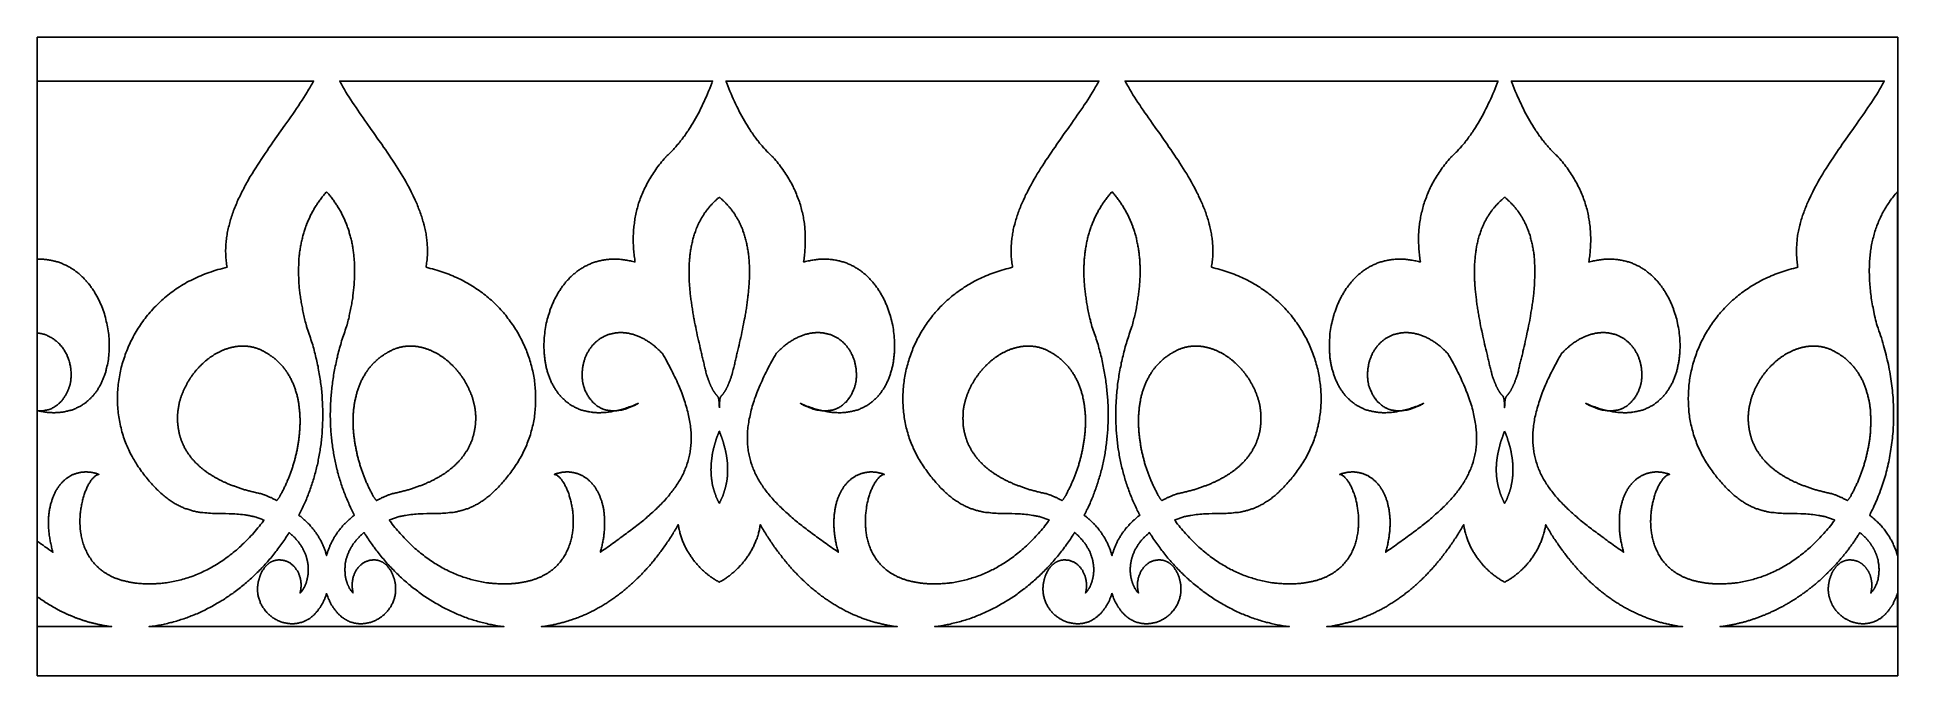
# Model space of a CAD drawing. Extents: x -53 to 64, y 95 to 135.
import ezdxf

# ---------------------------------------------------------------- set-up
doc = ezdxf.new("R2010")
doc.units = 0
doc.header["$MEASUREMENT"] = 0
doc.layers.get('0').update_dxf_attribs({"linetype": 'CONTINUOUS'})
doc.layers.add('LAYER_1', color=18, linetype='CONTINUOUS')

msp = doc.modelspace()

# ---------------------------------------------------------------- linework, layer by layer
for p, q in [((-52.59, 95.46), (-52.59, 135.46)), ((63.86, 95.46), (63.86, 135.46))]:
    msp.add_line(p, q)
at = {"layer": 'LAYER_1'}
for points in [[(-52.59, 135.46), (-52.08, 135.46), (-51.36, 135.46), (-50.64, 135.46), (-49.19, 135.46), (-47.73, 135.46), (-46.28, 135.46), (-45.56, 135.46), (-44.84, 135.46), (-44.13, 135.46), (-43.43, 135.46), (-42.73, 135.46), (-42.04, 135.46), (-41.37, 135.46), (-41.03, 135.46), (-40.7, 135.46), (-40.37, 135.46), (-40.05, 135.46), (-39.72, 135.46), (-39.41, 135.46), (-39.09, 135.46), (-38.78, 135.46), (-38.47, 135.46), (-38.17, 135.46), (-37.87, 135.46), (-37.57, 135.46), (-37.28, 135.46), (-37, 135.46), (-36.71, 135.46), (-36.44, 135.46), (-36.16, 135.46), (-35.9, 135.46), (-35.64, 135.46), (-35.38, 135.46), (-35.13, 135.46), (-34.88, 135.46), (-34.64, 135.46), (-34.41, 135.46), (-34.18, 135.46), (-33.96, 135.46), (-33.75, 135.46), (-33.54, 135.46), (-33.34, 135.46), (-33.14, 135.46), (-32.95, 135.46), (-32.77, 135.46), (-32.6, 135.46), (-32.43, 135.46), (-32.27, 135.46), (-32.12, 135.46), (-31.97, 135.46), (-31.83, 135.46), (-31.71, 135.46), (-31.59, 135.46), (-31.47, 135.46), (-31.37, 135.46), (-31.27, 135.46), (-31.19, 135.46), (-31.11, 135.46), (-31.04, 135.46), (-30.98, 135.46), (-30.93, 135.46), (-30.88, 135.46), (-30.85, 135.46), (-30.83, 135.46), (-30.81, 135.46), (-30.81, 135.46), (-30.8, 135.46), (-30.79, 135.46), (-30.77, 135.46), (-30.75, 135.46), (-30.72, 135.46), (-30.68, 135.46), (-30.63, 135.46), (-30.58, 135.46), (-30.52, 135.46), (-30.46, 135.46), (-30.39, 135.46), (-30.31, 135.46), (-30.22, 135.46), (-30.13, 135.46), (-30.04, 135.46), (-29.93, 135.46), (-29.83, 135.46), (-29.71, 135.46), (-29.59, 135.46), (-29.46, 135.46), (-29.33, 135.46), (-29.19, 135.46), (-29.05, 135.46), (-28.9, 135.46), (-28.74, 135.46), (-28.58, 135.46), (-28.42, 135.46), (-28.24, 135.46), (-28.07, 135.46), (-27.88, 135.46), (-27.69, 135.46), (-27.5, 135.46), (-27.3, 135.46), (-27.1, 135.46), (-26.88, 135.46), (-26.67, 135.46), (-26.45, 135.46), (-26.22, 135.46), (-25.99, 135.46), (-25.76, 135.46), (-25.52, 135.46), (-25.27, 135.46), (-25.02, 135.46), (-24.76, 135.46), (-24.5, 135.46), (-24.24, 135.46), (-23.97, 135.46), (-23.7, 135.46), (-23.42, 135.46), (-23.13, 135.46), (-22.85, 135.46), (-22.55, 135.46), (-22.26, 135.46), (-21.96, 135.46), (-21.65, 135.46), (-21.34, 135.46), (-21.03, 135.46), (-20.71, 135.46), (-20.39, 135.46), (-20.06, 135.46), (-19.73, 135.46), (-19.4, 135.46), (-19.06, 135.46), (-18.72, 135.46), (-18.37, 135.46), (-18.02, 135.46), (-17.67, 135.46), (-17.31, 135.46), (-16.95, 135.46), (-16.59, 135.46), (-16.22, 135.46), (-15.85, 135.46), (-15.47, 135.46), (-15.09, 135.46), (-14.71, 135.46), (-14.33, 135.46), (-13.94, 135.46), (-13.55, 135.46), (-13.15, 135.46), (-12.75, 135.46), (-12.35, 135.46), (-11.95, 135.46), (-11.54, 135.46), (-11.13, 135.46), (-10.72, 135.46), (-10.3, 135.46), (-9.88, 135.46), (-9.46, 135.46), (-9.04, 135.46), (-8.61, 135.46), (-7.75, 135.46), (-6.88, 135.46), (-6, 135.46), (-5.11, 135.46), (-4.21, 135.46), (-3.3, 135.46), (-2.38, 135.46), (-1.46, 135.46), (-0.53, 135.46), (0.41, 135.46), (1.36, 135.46), (2.31, 135.46), (3.27, 135.46), (4.23, 135.46), (5.2, 135.46), (6.17, 135.46), (7.15, 135.46), (8.13, 135.46), (9.12, 135.46), (10.11, 135.46), (12.1, 135.46), (14.09, 135.46), (16.1, 135.46), (18.1, 135.46), (20.11, 135.46), (22.11, 135.46), (24.11, 135.46), (26.1, 135.46), (27.09, 135.46), (28.07, 135.46), (29.05, 135.46), (30.03, 135.46), (31.01, 135.46), (31.98, 135.46), (32.94, 135.46), (33.9, 135.46), (34.85, 135.46), (35.79, 135.46), (36.73, 135.46), (37.67, 135.46), (38.59, 135.46), (39.51, 135.46), (40.41, 135.46), (41.31, 135.46), (42.2, 135.46), (43.09, 135.46), (43.96, 135.46), (44.82, 135.46), (45.24, 135.46), (45.67, 135.46), (46.09, 135.46), (46.51, 135.46), (46.92, 135.46), (47.34, 135.46), (47.75, 135.46), (48.15, 135.46), (48.56, 135.46), (48.96, 135.46), (49.36, 135.46), (49.75, 135.46), (50.14, 135.46), (50.53, 135.46), (50.92, 135.46), (51.3, 135.46), (51.68, 135.46), (52.05, 135.46), (52.42, 135.46), (52.79, 135.46), (53.16, 135.46), (53.52, 135.46), (53.87, 135.46), (54.23, 135.46), (54.58, 135.46), (54.92, 135.46), (55.26, 135.46), (55.6, 135.46), (55.94, 135.46), (56.27, 135.46), (56.59, 135.46), (56.92, 135.46), (57.23, 135.46), (57.55, 135.46), (57.86, 135.46), (58.16, 135.46), (58.46, 135.46), (58.76, 135.46), (59.05, 135.46), (59.34, 135.46), (59.62, 135.46), (59.9, 135.46), (60.18, 135.46), (60.45, 135.46), (60.71, 135.46), (60.97, 135.46), (61.23, 135.46), (61.48, 135.46), (61.72, 135.46), (61.96, 135.46), (62.2, 135.46), (62.43, 135.46), (62.66, 135.46), (62.88, 135.46), (63.09, 135.46), (63.3, 135.46), (63.51, 135.46), (63.71, 135.46), (63.86, 135.46)], [(63.86, 95.46), (63.84, 95.46), (63.65, 95.46), (63.45, 95.46), (63.24, 95.46), (63.03, 95.46), (62.81, 95.46), (62.59, 95.46), (62.36, 95.46), (62.13, 95.46), (61.89, 95.46), (61.65, 95.46), (61.41, 95.46), (61.15, 95.46), (60.9, 95.46), (60.64, 95.46), (60.37, 95.46), (60.1, 95.46), (59.82, 95.46), (59.54, 95.46), (59.26, 95.46), (58.97, 95.46), (58.68, 95.46), (58.38, 95.46), (58.08, 95.46), (57.77, 95.46), (57.46, 95.46), (57.14, 95.46), (56.82, 95.46), (56.5, 95.46), (56.17, 95.46), (55.84, 95.46), (55.51, 95.46), (55.17, 95.46), (54.82, 95.46), (54.48, 95.46), (54.13, 95.46), (53.77, 95.46), (53.41, 95.46), (53.05, 95.46), (52.69, 95.46), (52.32, 95.46), (51.95, 95.46), (51.57, 95.46), (51.19, 95.46), (50.81, 95.46), (50.42, 95.46), (50.03, 95.46), (49.64, 95.46), (49.24, 95.46), (48.85, 95.46), (48.44, 95.46), (48.04, 95.46), (47.63, 95.46), (47.22, 95.46), (46.81, 95.46), (46.39, 95.46), (45.97, 95.46), (45.55, 95.46), (44.7, 95.46), (43.83, 95.46), (42.96, 95.46), (42.08, 95.46), (41.19, 95.46), (40.28, 95.46), (39.38, 95.46), (38.46, 95.46), (37.53, 95.46), (36.6, 95.46), (35.66, 95.46), (34.71, 95.46), (33.76, 95.46), (32.8, 95.46), (31.84, 95.46), (30.87, 95.46), (29.89, 95.46), (28.91, 95.46), (27.93, 95.46), (26.94, 95.46), (25.95, 95.46), (24.96, 95.46), (22.97, 95.46), (20.97, 95.46), (16.96, 95.46), (14.95, 95.46), (12.95, 95.46), (10.96, 95.46), (9.97, 95.46), (8.98, 95.46), (7.99, 95.46), (7.01, 95.46), (6.03, 95.46), (5.06, 95.46), (4.09, 95.46), (3.13, 95.46), (2.17, 95.46), (1.22, 95.46), (0.28, 95.46), (-0.66, 95.46), (-1.59, 95.46), (-2.51, 95.46), (-3.43, 95.46), (-4.34, 95.46), (-5.24, 95.46), (-6.12, 95.46), (-7, 95.46), (-7.87, 95.46), (-8.73, 95.46), (-9.16, 95.46), (-9.58, 95.46), (-10, 95.46), (-10.42, 95.46), (-10.84, 95.46), (-11.25, 95.46), (-11.66, 95.46), (-12.06, 95.46), (-12.47, 95.46), (-12.87, 95.46), (-13.26, 95.46), (-13.66, 95.46), (-14.05, 95.46), (-14.44, 95.46), (-14.82, 95.46), (-15.2, 95.46), (-15.58, 95.46), (-15.95, 95.46), (-16.32, 95.46), (-16.69, 95.46), (-17.05, 95.46), (-17.41, 95.46), (-17.77, 95.46), (-18.12, 95.46), (-18.47, 95.46), (-18.81, 95.46), (-19.16, 95.46), (-19.49, 95.46), (-19.83, 95.46), (-20.16, 95.46), (-20.48, 95.46), (-20.8, 95.46), (-21.12, 95.46), (-21.43, 95.46), (-21.74, 95.46), (-22.04, 95.46), (-22.34, 95.46), (-22.64, 95.46), (-22.93, 95.46), (-23.22, 95.46), (-23.5, 95.46), (-23.78, 95.46), (-24.05, 95.46), (-24.32, 95.46), (-24.58, 95.46), (-24.84, 95.46), (-25.09, 95.46), (-25.34, 95.46), (-25.59, 95.46), (-25.82, 95.46), (-26.06, 95.46), (-26.29, 95.46), (-26.51, 95.46), (-26.73, 95.46), (-26.95, 95.46), (-27.15, 95.46), (-27.36, 95.46), (-27.56, 95.46), (-27.75, 95.46), (-27.94, 95.46), (-28.12, 95.46), (-28.29, 95.46), (-28.46, 95.46), (-28.63, 95.46), (-28.79, 95.46), (-28.94, 95.46), (-29.09, 95.46), (-29.23, 95.46), (-29.37, 95.46), (-29.5, 95.46), (-29.63, 95.46), (-29.75, 95.46), (-29.86, 95.46), (-29.96, 95.46), (-30.07, 95.46), (-30.16, 95.46), (-30.25, 95.46), (-30.33, 95.46), (-30.41, 95.46), (-30.48, 95.46), (-30.54, 95.46), (-30.6, 95.46), (-30.65, 95.46), (-30.69, 95.46), (-30.73, 95.46), (-30.76, 95.46), (-30.78, 95.46), (-30.8, 95.46), (-30.81, 95.46), (-30.81, 95.46), (-30.82, 95.46), (-30.83, 95.46), (-30.85, 95.46), (-30.89, 95.46), (-30.93, 95.46), (-30.98, 95.46), (-31.05, 95.46), (-31.12, 95.46), (-31.2, 95.46), (-31.29, 95.46), (-31.38, 95.46), (-31.49, 95.46), (-31.6, 95.46), (-31.72, 95.46), (-31.85, 95.46), (-31.99, 95.46), (-32.14, 95.46), (-32.29, 95.46), (-32.45, 95.46), (-32.62, 95.46), (-32.8, 95.46), (-32.98, 95.46), (-33.17, 95.46), (-33.36, 95.46), (-33.57, 95.46), (-33.78, 95.46), (-33.99, 95.46), (-34.21, 95.46), (-34.44, 95.46), (-34.68, 95.46), (-34.92, 95.46), (-35.16, 95.46), (-35.42, 95.46), (-35.67, 95.46), (-35.94, 95.46), (-36.2, 95.46), (-36.48, 95.46), (-36.75, 95.46), (-37.04, 95.46), (-37.32, 95.46), (-37.61, 95.46), (-37.91, 95.46), (-38.21, 95.46), (-38.51, 95.46), (-38.82, 95.46), (-39.14, 95.46), (-39.45, 95.46), (-39.77, 95.46), (-40.09, 95.46), (-40.42, 95.46), (-40.75, 95.46), (-41.08, 95.46), (-41.42, 95.46), (-41.75, 95.46), (-42.44, 95.46), (-43.13, 95.46), (-43.83, 95.46), (-44.54, 95.46), (-45.25, 95.46), (-45.97, 95.46), (-46.69, 95.46), (-48.15, 95.46), (-49.6, 95.46), (-51.05, 95.46), (-51.77, 95.46), (-52.49, 95.46), (-52.59, 95.46)]]:
    msp.add_lwpolyline(points, dxfattribs=at)
for points in [[(-40.7, 121.05), (-40.72, 121.14), (-40.74, 121.24), (-40.75, 121.34), (-40.76, 121.44), (-40.77, 121.54), (-40.78, 121.63), (-40.79, 121.73), (-40.79, 121.83), (-40.79, 121.93), (-40.8, 122.02), (-40.8, 122.12), (-40.79, 122.22), (-40.79, 122.32), (-40.79, 122.41), (-40.78, 122.51), (-40.77, 122.61), (-40.76, 122.7), (-40.75, 122.8), (-40.74, 122.89), (-40.73, 122.99), (-40.71, 123.09), (-40.7, 123.18), (-40.68, 123.28), (-40.66, 123.37), (-40.64, 123.47), (-40.62, 123.56), (-40.59, 123.66), (-40.57, 123.75), (-40.54, 123.85), (-40.52, 123.94), (-40.49, 124.04), (-40.46, 124.13), (-40.43, 124.23), (-40.4, 124.32), (-40.37, 124.41), (-40.33, 124.51), (-40.3, 124.6), (-40.26, 124.69), (-40.23, 124.79), (-40.19, 124.88), (-40.15, 124.98), (-40.11, 125.07), (-40.07, 125.16), (-40.03, 125.25), (-39.99, 125.35), (-39.94, 125.44), (-39.9, 125.53), (-39.85, 125.63), (-39.81, 125.72), (-39.76, 125.81), (-39.71, 125.9), (-39.67, 125.99), (-39.62, 126.09), (-39.57, 126.18), (-39.52, 126.27), (-39.47, 126.36), (-39.41, 126.45), (-39.36, 126.54), (-39.26, 126.73), (-39.15, 126.91), (-39.04, 127.09), (-38.92, 127.27), (-38.81, 127.45), (-38.69, 127.63), (-38.57, 127.81), (-38.45, 127.99), (-38.33, 128.17), (-38.21, 128.35), (-38.09, 128.53), (-37.96, 128.71), (-37.84, 128.88), (-37.59, 129.24), (-37.34, 129.59), (-37.09, 129.94), (-36.97, 130.12), (-36.85, 130.29), (-36.72, 130.47), (-36.6, 130.64), (-36.48, 130.82), (-36.37, 130.99), (-36.25, 131.16), (-36.14, 131.34), (-36.02, 131.51), (-35.91, 131.68), (-35.8, 131.85), (-35.7, 132.02), (-35.65, 132.11), (-35.59, 132.2), (-35.54, 132.28), (-35.49, 132.37), (-35.44, 132.45), (-35.39, 132.54), (-35.35, 132.62), (-35.3, 132.71), (-35.3, 132.71), (-35.3, 132.71), (-35.31, 132.71), (-35.31, 132.71), (-35.32, 132.71), (-35.33, 132.71), (-35.34, 132.71), (-35.35, 132.71), (-35.36, 132.71), (-35.38, 132.71), (-35.39, 132.71), (-35.41, 132.71), (-35.43, 132.71), (-35.45, 132.71), (-35.47, 132.71), (-35.49, 132.71), (-35.52, 132.71), (-35.54, 132.71), (-35.57, 132.71), (-35.6, 132.71), (-35.63, 132.71), (-35.66, 132.71), (-35.69, 132.71), (-35.73, 132.71), (-35.76, 132.71), (-35.8, 132.71), (-35.84, 132.71), (-35.88, 132.71), (-35.92, 132.71), (-35.96, 132.71), (-36, 132.71), (-36.04, 132.71), (-36.09, 132.71), (-36.13, 132.71), (-36.18, 132.71), (-36.23, 132.71), (-36.28, 132.71), (-36.33, 132.71), (-36.38, 132.71), (-36.43, 132.71), (-36.49, 132.71), (-36.54, 132.71), (-36.6, 132.71), (-36.66, 132.71), (-36.72, 132.71), (-36.77, 132.71), (-36.83, 132.71), (-36.9, 132.71), (-36.96, 132.71), (-37.02, 132.71), (-37.09, 132.71), (-37.15, 132.71), (-37.22, 132.71), (-37.28, 132.71), (-37.35, 132.71), (-37.42, 132.71), (-37.49, 132.71), (-37.56, 132.71), (-37.63, 132.71), (-37.7, 132.71), (-37.78, 132.71), (-37.85, 132.71), (-37.93, 132.71), (-38, 132.71), (-38.08, 132.71), (-38.16, 132.71), (-38.23, 132.71), (-38.31, 132.71), (-38.39, 132.71), (-38.47, 132.71), (-38.55, 132.71), (-38.63, 132.71), (-38.72, 132.71), (-38.8, 132.71), (-38.88, 132.71), (-38.97, 132.71), (-39.14, 132.71), (-39.31, 132.71), (-39.49, 132.71), (-39.66, 132.71), (-39.84, 132.71), (-40.03, 132.71), (-40.21, 132.71), (-40.4, 132.71), (-40.58, 132.71), (-40.77, 132.71), (-40.96, 132.71), (-41.16, 132.71), (-41.35, 132.71), (-41.54, 132.71), (-41.74, 132.71), (-41.94, 132.71), (-42.14, 132.71), (-42.33, 132.71), (-42.53, 132.71), (-42.73, 132.71), (-43.14, 132.71), (-43.54, 132.71), (-43.95, 132.71), (-44.35, 132.71), (-44.76, 132.71), (-45.16, 132.71), (-45.36, 132.71), (-45.56, 132.71), (-45.76, 132.71), (-45.96, 132.71), (-46.15, 132.71), (-46.35, 132.71), (-46.55, 132.71), (-46.74, 132.71), (-46.93, 132.71), (-47.12, 132.71), (-47.31, 132.71), (-47.5, 132.71), (-47.69, 132.71), (-47.87, 132.71), (-48.05, 132.71), (-48.23, 132.71), (-48.41, 132.71), (-48.58, 132.71), (-48.76, 132.71), (-48.93, 132.71), (-49.01, 132.71), (-49.09, 132.71), (-49.18, 132.71), (-49.26, 132.71), (-49.34, 132.71), (-49.42, 132.71), (-49.5, 132.71), (-49.58, 132.71), (-49.66, 132.71), (-49.74, 132.71), (-49.82, 132.71), (-49.89, 132.71), (-49.97, 132.71), (-50.04, 132.71), (-50.12, 132.71), (-50.19, 132.71), (-50.26, 132.71), (-50.33, 132.71), (-50.4, 132.71), (-50.47, 132.71), (-50.54, 132.71), (-50.61, 132.71), (-50.68, 132.71), (-50.74, 132.71), (-50.81, 132.71), (-50.87, 132.71), (-50.94, 132.71), (-51, 132.71), (-51.06, 132.71), (-51.12, 132.71), (-51.18, 132.71), (-51.24, 132.71), (-51.29, 132.71), (-51.35, 132.71), (-51.41, 132.71), (-51.46, 132.71), (-51.51, 132.71), (-51.56, 132.71), (-51.62, 132.71), (-51.67, 132.71), (-51.71, 132.71), (-51.76, 132.71), (-51.81, 132.71), (-51.85, 132.71), (-51.9, 132.71), (-51.94, 132.71), (-51.98, 132.71), (-52.02, 132.71), (-52.06, 132.71), (-52.1, 132.71), (-52.13, 132.71), (-52.17, 132.71), (-52.2, 132.71), (-52.23, 132.71), (-52.26, 132.71), (-52.29, 132.71), (-52.32, 132.71), (-52.35, 132.71), (-52.38, 132.71), (-52.4, 132.71), (-52.42, 132.71), (-52.45, 132.71), (-52.47, 132.71), (-52.48, 132.71), (-52.5, 132.71), (-52.52, 132.71), (-52.53, 132.71), (-52.55, 132.71), (-52.56, 132.71), (-52.57, 132.71), (-52.58, 132.71), (-52.58, 132.71), (-52.59, 132.71), (-52.59, 132.71), (-52.59, 132.71), (-52.59, 132.71), (-52.59, 132.71), (-52.59, 132.71), (-52.59, 132.7), (-52.59, 132.7), (-52.59, 132.7), (-52.59, 132.69), (-52.59, 132.68), (-52.59, 132.68), (-52.59, 132.67), (-52.59, 132.66), (-52.59, 132.65), (-52.59, 132.64), (-52.59, 132.63), (-52.59, 132.61), (-52.59, 132.6), (-52.59, 132.58), (-52.59, 132.57), (-52.59, 132.55), (-52.59, 132.53), (-52.59, 132.52), (-52.59, 132.5), (-52.59, 132.48), (-52.59, 132.45), (-52.59, 132.43), (-52.59, 132.41), (-52.59, 132.39), (-52.59, 132.36), (-52.59, 132.34), (-52.59, 132.31), (-52.59, 132.29), (-52.59, 132.26), (-52.59, 132.23), (-52.59, 132.2), (-52.59, 132.17), (-52.59, 132.14), (-52.59, 132.11), (-52.59, 132.08), (-52.59, 132.04), (-52.59, 132.01), (-52.59, 131.98), (-52.59, 131.94), (-52.59, 131.91), (-52.59, 131.87), (-52.59, 131.83), (-52.59, 131.8), (-52.59, 131.76), (-52.59, 131.72), (-52.59, 131.68), (-52.59, 131.6), (-52.59, 131.52), (-52.59, 131.43), (-52.59, 131.34), (-52.59, 131.25), (-52.59, 131.16), (-52.59, 131.06), (-52.59, 130.97), (-52.59, 130.87), (-52.59, 130.77), (-52.59, 130.66), (-52.59, 130.56), (-52.59, 130.45), (-52.59, 130.34), (-52.59, 130.23), (-52.59, 130.12), (-52.59, 130.01), (-52.59, 129.89), (-52.59, 129.78), (-52.59, 129.66), (-52.59, 129.54), (-52.59, 129.42), (-52.59, 129.3), (-52.59, 129.18), (-52.59, 129.06), (-52.59, 128.93), (-52.59, 128.81), (-52.59, 128.68), (-52.59, 128.56), (-52.59, 128.43), (-52.59, 128.17), (-52.59, 127.91), (-52.59, 127.65), (-52.59, 127.13), (-52.59, 126.61), (-52.59, 126.35), (-52.59, 126.09), (-52.59, 125.84), (-52.59, 125.71), (-52.59, 125.58), (-52.59, 125.46), (-52.59, 125.33), (-52.59, 125.21), (-52.59, 125.08), (-52.59, 124.96), (-52.59, 124.84), (-52.59, 124.72), (-52.59, 124.6), (-52.59, 124.49), (-52.59, 124.37), (-52.59, 124.26), (-52.59, 124.14), (-52.59, 124.03), (-52.59, 123.92), (-52.59, 123.81), (-52.59, 123.71), (-52.59, 123.6), (-52.59, 123.5), (-52.59, 123.4), (-52.59, 123.3), (-52.59, 123.2), (-52.59, 123.11), (-52.59, 123.01), (-52.59, 122.92), (-52.59, 122.84), (-52.59, 122.75), (-52.59, 122.67), (-52.59, 122.59), (-52.59, 122.55), (-52.59, 122.51), (-52.59, 122.47), (-52.59, 122.43), (-52.59, 122.39), (-52.59, 122.36), (-52.59, 122.32), (-52.59, 122.29), (-52.59, 122.25), (-52.59, 122.22), (-52.59, 122.19), (-52.59, 122.16), (-52.59, 122.12), (-52.59, 122.09), (-52.59, 122.06), (-52.59, 122.04), (-52.59, 122.01), (-52.59, 121.98), (-52.59, 121.95), (-52.59, 121.93), (-52.59, 121.9), (-52.59, 121.88), (-52.59, 121.85), (-52.59, 121.83), (-52.59, 121.81), (-52.59, 121.79), (-52.59, 121.77), (-52.59, 121.75), (-52.59, 121.73), (-52.59, 121.71), (-52.59, 121.7), (-52.59, 121.68), (-52.59, 121.67), (-52.59, 121.65), (-52.59, 121.64), (-52.59, 121.63), (-52.59, 121.62), (-52.59, 121.61), (-52.59, 121.6), (-52.59, 121.59), (-52.59, 121.58), (-52.59, 121.57), (-52.59, 121.57), (-52.59, 121.56), (-52.59, 121.56), (-52.59, 121.56), (-52.59, 121.56), (-52.59, 121.56), (-52.53, 121.56), (-52.46, 121.56), (-52.4, 121.56), (-52.33, 121.55), (-52.27, 121.55), (-52.2, 121.55), (-52.14, 121.54), (-52.08, 121.54), (-52.02, 121.53), (-51.95, 121.52), (-51.89, 121.51), (-51.83, 121.5), (-51.77, 121.49), (-51.71, 121.48), (-51.65, 121.47), (-51.59, 121.46), (-51.53, 121.44), (-51.47, 121.43), (-51.42, 121.41), (-51.36, 121.4), (-51.3, 121.38), (-51.25, 121.36), (-51.19, 121.34), (-51.13, 121.32), (-51.08, 121.3), (-51.03, 121.28), (-50.97, 121.25), (-50.92, 121.23), (-50.86, 121.21), (-50.81, 121.18), (-50.76, 121.16), (-50.71, 121.13), (-50.66, 121.1), (-50.61, 121.08), (-50.56, 121.05), (-50.51, 121.02), (-50.46, 120.99), (-50.41, 120.96), (-50.36, 120.93), (-50.31, 120.89), (-50.27, 120.86), (-50.22, 120.83), (-50.17, 120.79), (-50.13, 120.76), (-50.08, 120.72), (-50.04, 120.69), (-49.99, 120.65), (-49.95, 120.61), (-49.9, 120.57), (-49.86, 120.54), (-49.82, 120.5), (-49.78, 120.46), (-49.74, 120.42), (-49.69, 120.38), (-49.65, 120.33), (-49.61, 120.29), (-49.57, 120.25), (-49.54, 120.21), (-49.5, 120.16), (-49.46, 120.12), (-49.42, 120.07), (-49.38, 120.03), (-49.35, 119.98), (-49.31, 119.94), (-49.28, 119.89), (-49.24, 119.84), (-49.21, 119.79), (-49.17, 119.75), (-49.14, 119.7), (-49.11, 119.65), (-49.08, 119.6), (-49.04, 119.55), (-49.01, 119.5), (-48.98, 119.45), (-48.92, 119.35), (-48.86, 119.24), (-48.81, 119.14), (-48.75, 119.03), (-48.7, 118.92), (-48.65, 118.81), (-48.6, 118.7), (-48.56, 118.59), (-48.51, 118.48), (-48.47, 118.36), (-48.43, 118.25), (-48.39, 118.13), (-48.36, 118.02), (-48.33, 117.9), (-48.29, 117.78), (-48.27, 117.66), (-48.24, 117.55), (-48.21, 117.43), (-48.19, 117.31), (-48.17, 117.19), (-48.15, 117.07), (-48.14, 116.95), (-48.12, 116.83), (-48.11, 116.71), (-48.1, 116.58), (-48.1, 116.46), (-48.09, 116.34), (-48.09, 116.22), (-48.09, 116.1), (-48.09, 115.99), (-48.09, 115.87), (-48.1, 115.75), (-48.11, 115.63), (-48.12, 115.51), (-48.13, 115.4), (-48.14, 115.28), (-48.16, 115.17), (-48.18, 115.05), (-48.2, 114.94), (-48.23, 114.83), (-48.25, 114.72), (-48.27, 114.66), (-48.28, 114.61), (-48.3, 114.55), (-48.31, 114.5), (-48.33, 114.44), (-48.34, 114.39), (-48.36, 114.34), (-48.38, 114.28), (-48.4, 114.23), (-48.42, 114.18), (-48.44, 114.13), (-48.46, 114.08), (-48.48, 114.03), (-48.5, 113.98), (-48.52, 113.93), (-48.54, 113.88), (-48.57, 113.83), (-48.59, 113.78), (-48.62, 113.73), (-48.64, 113.68), (-48.67, 113.63), (-48.69, 113.59), (-48.72, 113.54), (-48.75, 113.5), (-48.77, 113.45), (-48.8, 113.4), (-48.83, 113.36), (-48.86, 113.32), (-48.89, 113.27), (-48.92, 113.23), (-48.95, 113.19), (-48.99, 113.15), (-49.02, 113.1), (-49.05, 113.06), (-49.09, 113.02), (-49.12, 112.98), (-49.15, 112.95), (-49.19, 112.91), (-49.23, 112.87), (-49.26, 112.83), (-49.3, 112.8), (-49.34, 112.76), (-49.38, 112.73), (-49.42, 112.69), (-49.46, 112.66), (-49.5, 112.62), (-49.54, 112.59), (-49.58, 112.56), (-49.62, 112.53), (-49.66, 112.5), (-49.71, 112.47), (-49.75, 112.44), (-49.8, 112.41), (-49.84, 112.38), (-49.89, 112.36), (-49.93, 112.33), (-49.98, 112.31), (-50.03, 112.28), (-50.08, 112.26), (-50.13, 112.24), (-50.18, 112.21), (-50.23, 112.19), (-50.28, 112.17), (-50.33, 112.15), (-50.38, 112.13), (-50.43, 112.11), (-50.49, 112.1), (-50.54, 112.08), (-50.59, 112.07), (-50.65, 112.05), (-50.7, 112.04), (-50.76, 112.03), (-50.82, 112.01), (-50.88, 112), (-50.93, 111.99), (-50.99, 111.98), (-51.05, 111.98), (-51.11, 111.97), (-51.17, 111.96), (-51.23, 111.96), (-51.3, 111.95), (-51.36, 111.95), (-51.42, 111.95), (-51.49, 111.94), (-51.55, 111.94), (-51.62, 111.94), (-51.68, 111.95), (-51.75, 111.95), (-51.82, 111.95), (-51.88, 111.96), (-51.95, 111.96), (-52.02, 111.97), (-52.09, 111.98), (-52.16, 111.99), (-52.23, 112), (-52.3, 112.01), (-52.37, 112.02), (-52.45, 112.03), (-52.52, 112.05), (-52.59, 112.06), (-52.59, 112.06), (-52.59, 112.07), (-52.59, 112.07), (-52.59, 112.08), (-52.59, 112.09), (-52.59, 112.09), (-52.59, 112.11), (-52.59, 112.12), (-52.59, 112.13), (-52.59, 112.15), (-52.59, 112.17), (-52.59, 112.18), (-52.59, 112.2), (-52.59, 112.23), (-52.59, 112.25), (-52.59, 112.27), (-52.59, 112.3), (-52.59, 112.33), (-52.59, 112.35), (-52.59, 112.38), (-52.59, 112.41), (-52.59, 112.45), (-52.59, 112.48), (-52.59, 112.51), (-52.59, 112.55), (-52.59, 112.59), (-52.59, 112.62), (-52.59, 112.66), (-52.59, 112.7), (-52.59, 112.74), (-52.59, 112.78), (-52.59, 112.83), (-52.59, 112.87), (-52.59, 112.91), (-52.59, 112.96), (-52.59, 113), (-52.59, 113.05), (-52.59, 113.1), (-52.59, 113.15), (-52.59, 113.19), (-52.59, 113.29), (-52.59, 113.4), (-52.59, 113.5), (-52.59, 113.61), (-52.59, 113.72), (-52.59, 113.82), (-52.59, 113.94), (-52.59, 114.05), (-52.59, 114.16), (-52.59, 114.27), (-52.59, 114.5), (-52.59, 114.73), (-52.59, 114.84), (-52.59, 114.96), (-52.59, 115.07), (-52.59, 115.18), (-52.59, 115.29), (-52.59, 115.4), (-52.59, 115.5), (-52.59, 115.61), (-52.59, 115.71), (-52.59, 115.81), (-52.59, 115.86), (-52.59, 115.91), (-52.59, 115.95), (-52.59, 116), (-52.59, 116.05), (-52.59, 116.09), (-52.59, 116.14), (-52.59, 116.18), (-52.59, 116.22), (-52.59, 116.26), (-52.59, 116.3), (-52.59, 116.34), (-52.59, 116.38), (-52.59, 116.42), (-52.59, 116.46), (-52.59, 116.49), (-52.59, 116.53), (-52.59, 116.56), (-52.59, 116.59), (-52.59, 116.62), (-52.59, 116.65), (-52.59, 116.68), (-52.59, 116.71), (-52.59, 116.73), (-52.59, 116.76), (-52.59, 116.78), (-52.59, 116.8), (-52.59, 116.82), (-52.59, 116.84), (-52.59, 116.86), (-52.59, 116.87), (-52.59, 116.89), (-52.59, 116.9), (-52.59, 116.91), (-52.59, 116.92), (-52.59, 116.93), (-52.59, 116.93), (-52.59, 116.94), (-52.59, 116.94), (-52.59, 116.94), (-52.53, 116.93), (-52.47, 116.92), (-52.41, 116.91), (-52.35, 116.9), (-52.29, 116.88), (-52.23, 116.87), (-52.17, 116.85), (-52.12, 116.83), (-52.06, 116.81), (-52, 116.79), (-51.95, 116.76), (-51.89, 116.74), (-51.84, 116.71), (-51.79, 116.68), (-51.73, 116.66), (-51.68, 116.62), (-51.63, 116.59), (-51.58, 116.56), (-51.53, 116.53), (-51.48, 116.49), (-51.44, 116.45), (-51.39, 116.42), (-51.35, 116.38), (-51.3, 116.34), (-51.26, 116.29), (-51.21, 116.25), (-51.17, 116.21), (-51.13, 116.16), (-51.09, 116.12), (-51.06, 116.07), (-51.02, 116.02), (-50.98, 115.97), (-50.95, 115.92), (-50.91, 115.87), (-50.88, 115.82), (-50.85, 115.76), (-50.82, 115.71), (-50.79, 115.65), (-50.76, 115.6), (-50.73, 115.54), (-50.71, 115.48), (-50.68, 115.42), (-50.66, 115.36), (-50.64, 115.3), (-50.62, 115.24), (-50.6, 115.18), (-50.58, 115.11), (-50.56, 115.05), (-50.55, 114.98), (-50.54, 114.92), (-50.52, 114.85), (-50.51, 114.78), (-50.5, 114.72), (-50.5, 114.65), (-50.49, 114.58), (-50.48, 114.51), (-50.48, 114.44), (-50.48, 114.37), (-50.48, 114.3), (-50.48, 114.22), (-50.48, 114.15), (-50.49, 114.08), (-50.49, 114), (-50.5, 113.93), (-50.5, 113.91), (-50.51, 113.88), (-50.51, 113.86), (-50.51, 113.83), (-50.52, 113.8), (-50.53, 113.77), (-50.53, 113.74), (-50.54, 113.71), (-50.55, 113.67), (-50.56, 113.64), (-50.57, 113.6), (-50.58, 113.57), (-50.59, 113.53), (-50.61, 113.49), (-50.62, 113.46), (-50.63, 113.42), (-50.65, 113.38), (-50.67, 113.34), (-50.68, 113.3), (-50.7, 113.26), (-50.72, 113.22), (-50.74, 113.18), (-50.76, 113.14), (-50.78, 113.1), (-50.81, 113.05), (-50.83, 113.01), (-50.86, 112.97), (-50.88, 112.93), (-50.91, 112.89), (-50.94, 112.85), (-50.97, 112.81), (-51, 112.77), (-51.03, 112.73), (-51.06, 112.69), (-51.09, 112.65), (-51.13, 112.62), (-51.16, 112.58), (-51.2, 112.54), (-51.24, 112.51), (-51.28, 112.47), (-51.32, 112.44), (-51.36, 112.41), (-51.4, 112.38), (-51.44, 112.35), (-51.49, 112.32), (-51.54, 112.29), (-51.58, 112.26), (-51.63, 112.24), (-51.68, 112.21), (-51.73, 112.19), (-51.79, 112.17), (-51.84, 112.15), (-51.9, 112.13), (-51.95, 112.12), (-52.01, 112.1), (-52.07, 112.09), (-52.13, 112.08), (-52.19, 112.07), (-52.26, 112.06), (-52.32, 112.06), (-52.35, 112.06), (-52.39, 112.06), (-52.42, 112.06), (-52.45, 112.06), (-52.49, 112.06), (-52.52, 112.06), (-52.56, 112.06), (-52.59, 112.06), (-52.59, 112.06), (-52.59, 112.06), (-52.59, 112.06), (-52.59, 112.06), (-52.59, 112.05), (-52.59, 112.05), (-52.59, 112.04), (-52.59, 112.04), (-52.59, 112.03), (-52.59, 112.03), (-52.59, 112.02), (-52.59, 112.01), (-52.59, 112), (-52.59, 111.99), (-52.59, 111.98), (-52.59, 111.97), (-52.59, 111.96), (-52.59, 111.95), (-52.59, 111.92), (-52.59, 111.89), (-52.59, 111.86), (-52.59, 111.83), (-52.59, 111.79), (-52.59, 111.75), (-52.59, 111.71), (-52.59, 111.67), (-52.59, 111.62), (-52.59, 111.58), (-52.59, 111.53), (-52.59, 111.47), (-52.59, 111.42), (-52.59, 111.37), (-52.59, 111.31), (-52.59, 111.25), (-52.59, 111.19), (-52.59, 111.13), (-52.59, 111.06), (-52.59, 110.99), (-52.59, 110.93), (-52.59, 110.86), (-52.59, 110.79), (-52.59, 110.71), (-52.59, 110.64), (-52.59, 110.56), (-52.59, 110.49), (-52.59, 110.41), (-52.59, 110.33), (-52.59, 110.25), (-52.59, 110.17), (-52.59, 110.09), (-52.59, 110), (-52.59, 109.92), (-52.59, 109.83), (-52.59, 109.74), (-52.59, 109.66), (-52.59, 109.57), (-52.59, 109.48), (-52.59, 109.39), (-52.59, 109.3), (-52.59, 109.11), (-52.59, 108.93), (-52.59, 108.74), (-52.59, 108.55), (-52.59, 108.36), (-52.59, 107.98), (-52.59, 107.6), (-52.59, 107.41), (-52.59, 107.22), (-52.59, 107.03), (-52.59, 106.85), (-52.59, 106.66), (-52.59, 106.57), (-52.59, 106.48), (-52.59, 106.39), (-52.59, 106.3), (-52.59, 106.22), (-52.59, 106.13), (-52.59, 106.04), (-52.59, 105.96), (-52.59, 105.87), (-52.59, 105.79), (-52.59, 105.71), (-52.59, 105.63), (-52.59, 105.55), (-52.59, 105.47), (-52.59, 105.4), (-52.59, 105.32), (-52.59, 105.25), (-52.59, 105.17), (-52.59, 105.1), (-52.59, 105.03), (-52.59, 104.97), (-52.59, 104.9), (-52.59, 104.84), (-52.59, 104.77), (-52.59, 104.71), (-52.59, 104.65), (-52.59, 104.59), (-52.59, 104.54), (-52.59, 104.49), (-52.59, 104.43), (-52.59, 104.38), (-52.59, 104.34), (-52.59, 104.29), (-52.59, 104.25), (-52.59, 104.21), (-52.59, 104.17), (-52.59, 104.13), (-52.59, 104.1), (-52.59, 104.07), (-52.59, 104.04), (-52.59, 104.01), (-52.59, 104), (-52.59, 103.99), (-52.59, 103.98), (-52.59, 103.97), (-52.59, 103.96), (-52.59, 103.95), (-52.59, 103.94), (-52.59, 103.94), (-52.59, 103.93), (-52.59, 103.92), (-52.59, 103.92), (-52.59, 103.91), (-52.59, 103.91), (-52.59, 103.9), (-52.59, 103.9), (-52.59, 103.9), (-52.59, 103.9), (-52.59, 103.9), (-52.48, 103.81), (-52.36, 103.73), (-52.23, 103.64), (-52.11, 103.55), (-51.99, 103.47), (-51.86, 103.38), (-51.74, 103.29), (-51.61, 103.2), (-51.64, 103.28), (-51.66, 103.36), (-51.68, 103.43), (-51.7, 103.51), (-51.71, 103.59), (-51.73, 103.66), (-51.75, 103.74), (-51.76, 103.81), (-51.78, 103.89), (-51.79, 103.96), (-51.8, 104.04), (-51.81, 104.11), (-51.83, 104.18), (-51.84, 104.26), (-51.84, 104.33), (-51.85, 104.4), (-51.86, 104.47), (-51.87, 104.54), (-51.87, 104.61), (-51.88, 104.68), (-51.88, 104.75), (-51.88, 104.82), (-51.89, 104.89), (-51.89, 104.95), (-51.89, 105.02), (-51.89, 105.09), (-51.89, 105.15), (-51.89, 105.22), (-51.88, 105.28), (-51.88, 105.35), (-51.88, 105.41), (-51.87, 105.48), (-51.87, 105.54), (-51.86, 105.6), (-51.85, 105.66), (-51.84, 105.72), (-51.84, 105.78), (-51.83, 105.84), (-51.82, 105.9), (-51.81, 105.96), (-51.79, 106.02), (-51.78, 106.08), (-51.77, 106.13), (-51.76, 106.19), (-51.74, 106.25), (-51.73, 106.3), (-51.71, 106.36), (-51.69, 106.41), (-51.68, 106.46), (-51.66, 106.51), (-51.64, 106.57), (-51.62, 106.62), (-51.6, 106.67), (-51.58, 106.72), (-51.56, 106.77), (-51.54, 106.81), (-51.52, 106.86), (-51.5, 106.91), (-51.47, 106.96), (-51.45, 107), (-51.42, 107.05), (-51.4, 107.09), (-51.37, 107.13), (-51.35, 107.18), (-51.32, 107.22), (-51.29, 107.26), (-51.26, 107.3), (-51.24, 107.34), (-51.21, 107.38), (-51.18, 107.41), (-51.15, 107.45), (-51.12, 107.49), (-51.08, 107.52), (-51.05, 107.56), (-51.02, 107.59), (-50.99, 107.63), (-50.95, 107.66), (-50.92, 107.69), (-50.89, 107.72), (-50.85, 107.75), (-50.82, 107.78), (-50.78, 107.81), (-50.74, 107.83), (-50.71, 107.86), (-50.67, 107.89), (-50.63, 107.91), (-50.59, 107.93), (-50.56, 107.96), (-50.52, 107.98), (-50.48, 108), (-50.44, 108.02), (-50.4, 108.04), (-50.36, 108.06), (-50.32, 108.08), (-50.28, 108.09), (-50.23, 108.11), (-50.19, 108.12), (-50.15, 108.14), (-50.11, 108.15), (-50.06, 108.16), (-50.02, 108.17), (-49.98, 108.18), (-49.93, 108.19), (-49.89, 108.2), (-49.84, 108.21), (-49.8, 108.21), (-49.75, 108.22), (-49.71, 108.22), (-49.66, 108.22), (-49.61, 108.23), (-49.57, 108.23), (-49.52, 108.23), (-49.47, 108.23), (-49.42, 108.22), (-49.38, 108.22), (-49.33, 108.22), (-49.28, 108.21), (-49.23, 108.21), (-49.18, 108.2), (-49.13, 108.19), (-49.08, 108.18), (-49.03, 108.17), (-48.98, 108.16), (-48.93, 108.15), (-48.88, 108.13), (-48.83, 108.12), (-48.78, 108.1), (-48.73, 108.08), (-48.76, 108.08), (-48.79, 108.07), (-48.83, 108.05), (-48.86, 108.04), (-48.89, 108.02), (-48.92, 108), (-48.95, 107.98), (-48.98, 107.96), (-49.01, 107.93), (-49.05, 107.9), (-49.08, 107.87), (-49.11, 107.84), (-49.14, 107.8), (-49.17, 107.77), (-49.2, 107.73), (-49.23, 107.69), (-49.26, 107.65), (-49.29, 107.6), (-49.32, 107.55), (-49.35, 107.51), (-49.38, 107.46), (-49.4, 107.41), (-49.43, 107.35), (-49.46, 107.3), (-49.48, 107.24), (-49.51, 107.18), (-49.54, 107.12), (-49.56, 107.06), (-49.59, 107), (-49.61, 106.94), (-49.63, 106.87), (-49.65, 106.81), (-49.68, 106.74), (-49.7, 106.67), (-49.72, 106.6), (-49.74, 106.53), (-49.76, 106.46), (-49.77, 106.39), (-49.79, 106.32), (-49.81, 106.24), (-49.82, 106.17), (-49.83, 106.09), (-49.85, 106.01), (-49.86, 105.94), (-49.87, 105.86), (-49.88, 105.78), (-49.89, 105.7), (-49.9, 105.62), (-49.9, 105.54), (-49.91, 105.46), (-49.91, 105.38), (-49.92, 105.3), (-49.92, 105.22), (-49.92, 105.13), (-49.92, 105.05), (-49.92, 104.97), (-49.91, 104.88), (-49.91, 104.8), (-49.9, 104.72), (-49.9, 104.64), (-49.89, 104.55), (-49.88, 104.47), (-49.86, 104.39), (-49.85, 104.3), (-49.84, 104.22), (-49.82, 104.14), (-49.8, 104.06), (-49.78, 103.98), (-49.76, 103.89), (-49.74, 103.81), (-49.71, 103.73), (-49.68, 103.65), (-49.66, 103.57), (-49.63, 103.49), (-49.59, 103.42), (-49.56, 103.34), (-49.52, 103.26), (-49.49, 103.18), (-49.45, 103.11), (-49.41, 103.03), (-49.36, 102.96), (-49.32, 102.89), (-49.27, 102.82), (-49.22, 102.74), (-49.17, 102.67), (-49.11, 102.61), (-49.06, 102.54), (-49, 102.47), (-48.94, 102.41), (-48.88, 102.34), (-48.85, 102.31), (-48.81, 102.28), (-48.78, 102.25), (-48.75, 102.22), (-48.71, 102.19), (-48.68, 102.16), (-48.64, 102.13), (-48.61, 102.1), (-48.57, 102.07), (-48.53, 102.04), (-48.49, 102.02), (-48.46, 101.99), (-48.42, 101.96), (-48.38, 101.93), (-48.34, 101.91), (-48.3, 101.88), (-48.26, 101.86), (-48.21, 101.83), (-48.17, 101.81), (-48.13, 101.78), (-48.08, 101.76), (-48.04, 101.74), (-47.99, 101.71), (-47.95, 101.69), (-47.9, 101.67), (-47.85, 101.65), (-47.81, 101.62), (-47.76, 101.6), (-47.71, 101.58), (-47.66, 101.56), (-47.61, 101.55), (-47.56, 101.53), (-47.51, 101.51), (-47.45, 101.49), (-47.4, 101.47), (-47.35, 101.46), (-47.29, 101.44), (-47.24, 101.43), (-47.18, 101.41), (-47.13, 101.4), (-47.07, 101.38), (-47.01, 101.37), (-46.95, 101.36), (-46.89, 101.34), (-46.83, 101.33), (-46.77, 101.32), (-46.71, 101.31), (-46.65, 101.3), (-46.59, 101.29), (-46.52, 101.28), (-46.46, 101.27), (-46.39, 101.27), (-46.33, 101.26), (-46.26, 101.25), (-46.2, 101.25), (-46.13, 101.24), (-46.06, 101.24), (-45.99, 101.23), (-45.92, 101.23), (-45.85, 101.23), (-45.78, 101.22), (-45.7, 101.22), (-45.63, 101.22), (-45.56, 101.22), (-45.48, 101.22), (-45.41, 101.22), (-45.33, 101.23), (-45.25, 101.23), (-45.18, 101.23), (-45.1, 101.24), (-45.02, 101.24), (-44.94, 101.25), (-44.86, 101.25), (-44.78, 101.26), (-44.69, 101.27), (-44.61, 101.28), (-44.51, 101.29), (-44.4, 101.31), (-44.3, 101.32), (-44.2, 101.34), (-44.09, 101.36), (-43.99, 101.38), (-43.89, 101.41), (-43.78, 101.43), (-43.68, 101.46), (-43.58, 101.48), (-43.48, 101.51), (-43.37, 101.54), (-43.27, 101.57), (-43.17, 101.6), (-43.07, 101.64), (-42.97, 101.67), (-42.86, 101.71), (-42.76, 101.75), (-42.66, 101.79), (-42.56, 101.83), (-42.46, 101.87), (-42.36, 101.91), (-42.26, 101.96), (-42.16, 102.01), (-42.06, 102.05), (-41.96, 102.1), (-41.86, 102.16), (-41.76, 102.21), (-41.67, 102.26), (-41.57, 102.32), (-41.47, 102.38), (-41.37, 102.44), (-41.27, 102.5), (-41.18, 102.56), (-41.08, 102.62), (-40.98, 102.69), (-40.89, 102.75), (-40.79, 102.82), (-40.7, 102.89), (-40.6, 102.96), (-40.51, 103.04), (-40.41, 103.11), (-40.32, 103.19), (-40.22, 103.26), (-40.13, 103.34), (-40.04, 103.42), (-39.94, 103.51), (-39.85, 103.59), (-39.76, 103.68), (-39.67, 103.76), (-39.58, 103.85), (-39.49, 103.94), (-39.4, 104.04), (-39.31, 104.13), (-39.22, 104.23), (-39.13, 104.32), (-39.04, 104.42), (-38.95, 104.52), (-38.87, 104.63), (-38.78, 104.73), (-38.69, 104.84), (-38.61, 104.94), (-38.52, 105.05), (-38.44, 105.16), (-38.44, 105.16), (-38.44, 105.17), (-38.44, 105.17), (-38.43, 105.17), (-38.43, 105.18), (-38.42, 105.19), (-38.42, 105.2), (-38.41, 105.21), (-38.41, 105.21), (-38.41, 105.21), (-38.41, 105.22), (-38.41, 105.22), (-38.47, 105.24), (-38.53, 105.27), (-38.59, 105.29), (-38.66, 105.31), (-38.72, 105.33), (-38.78, 105.36), (-38.84, 105.37), (-38.9, 105.39), (-38.97, 105.41), (-39.03, 105.43), (-39.09, 105.44), (-39.15, 105.46), (-39.21, 105.47), (-39.27, 105.48), (-39.33, 105.5), (-39.39, 105.51), (-39.45, 105.52), (-39.51, 105.53), (-39.57, 105.54), (-39.63, 105.55), (-39.75, 105.56), (-39.87, 105.57), (-39.99, 105.58), (-40.11, 105.59), (-40.23, 105.6), (-40.35, 105.61), (-40.46, 105.61), (-40.58, 105.61), (-40.81, 105.62), (-41.28, 105.62), (-41.4, 105.63), (-41.51, 105.63), (-41.63, 105.63), (-41.75, 105.64), (-41.87, 105.65), (-41.98, 105.66), (-42.1, 105.67), (-42.22, 105.68), (-42.33, 105.7), (-42.39, 105.7), (-42.45, 105.71), (-42.51, 105.72), (-42.57, 105.73), (-42.63, 105.74), (-42.69, 105.76), (-42.75, 105.77), (-42.81, 105.78), (-42.87, 105.8), (-42.93, 105.81), (-42.99, 105.83), (-43.05, 105.85), (-43.11, 105.87), (-43.17, 105.89), (-43.23, 105.91), (-43.29, 105.93), (-43.35, 105.95), (-43.41, 105.97), (-43.47, 106), (-43.53, 106.03), (-43.59, 106.05), (-43.65, 106.08), (-43.71, 106.11), (-43.78, 106.14), (-43.84, 106.18), (-43.9, 106.21), (-43.96, 106.24), (-44.02, 106.28), (-44.09, 106.32), (-44.15, 106.36), (-44.21, 106.4), (-44.27, 106.44), (-44.34, 106.49), (-44.4, 106.53), (-44.46, 106.58), (-44.53, 106.63), (-44.59, 106.68), (-44.65, 106.73), (-44.72, 106.78), (-44.78, 106.84), (-44.85, 106.9), (-44.91, 106.96), (-44.98, 107.02), (-45.04, 107.08), (-45.11, 107.14), (-45.18, 107.21), (-45.24, 107.28), (-45.31, 107.35), (-45.37, 107.42), (-45.44, 107.5), (-45.51, 107.57), (-45.58, 107.65), (-45.64, 107.73), (-45.71, 107.82), (-45.78, 107.9), (-45.85, 107.99), (-45.92, 108.08), (-45.99, 108.17), (-46.06, 108.26), (-46.13, 108.36), (-46.2, 108.46), (-46.27, 108.56), (-46.34, 108.66), (-46.4, 108.77), (-46.47, 108.87), (-46.53, 108.98), (-46.59, 109.08), (-46.65, 109.19), (-46.71, 109.3), (-46.77, 109.41), (-46.82, 109.51), (-46.87, 109.62), (-46.92, 109.73), (-46.97, 109.85), (-47.02, 109.96), (-47.06, 110.07), (-47.11, 110.18), (-47.15, 110.3), (-47.19, 110.41), (-47.22, 110.52), (-47.26, 110.64), (-47.29, 110.75), (-47.32, 110.87), (-47.35, 110.99), (-47.38, 111.1), (-47.4, 111.22), (-47.43, 111.34), (-47.45, 111.45), (-47.47, 111.57), (-47.49, 111.69), (-47.51, 111.81), (-47.52, 111.93), (-47.53, 112.04), (-47.54, 112.16), (-47.55, 112.28), (-47.56, 112.4), (-47.56, 112.52), (-47.57, 112.64), (-47.57, 112.76), (-47.57, 112.88), (-47.57, 113), (-47.56, 113.12), (-47.56, 113.24), (-47.55, 113.36), (-47.54, 113.48), (-47.53, 113.6), (-47.52, 113.71), (-47.51, 113.83), (-47.49, 113.95), (-47.47, 114.07), (-47.45, 114.19), (-47.43, 114.31), (-47.41, 114.43), (-47.38, 114.54), (-47.36, 114.66), (-47.33, 114.78), (-47.3, 114.9), (-47.27, 115.01), (-47.23, 115.13), (-47.2, 115.24), (-47.16, 115.36), (-47.12, 115.47), (-47.08, 115.59), (-47.04, 115.7), (-46.99, 115.82), (-46.95, 115.93), (-46.9, 116.04), (-46.85, 116.15), (-46.8, 116.26), (-46.75, 116.37), (-46.7, 116.48), (-46.64, 116.59), (-46.58, 116.7), (-46.52, 116.81), (-46.46, 116.92), (-46.4, 117.02), (-46.34, 117.13), (-46.27, 117.23), (-46.2, 117.34), (-46.14, 117.44), (-46.07, 117.54), (-45.99, 117.65), (-45.92, 117.75), (-45.84, 117.85), (-45.77, 117.94), (-45.69, 118.04), (-45.61, 118.14), (-45.53, 118.24), (-45.44, 118.33), (-45.36, 118.42), (-45.27, 118.52), (-45.18, 118.61), (-45.09, 118.7), (-45, 118.79), (-44.91, 118.87), (-44.82, 118.96), (-44.72, 119.05), (-44.62, 119.13), (-44.52, 119.21), (-44.42, 119.3), (-44.32, 119.38), (-44.22, 119.46), (-44.11, 119.53), (-44.01, 119.61), (-43.9, 119.69), (-43.79, 119.76), (-43.68, 119.83), (-43.56, 119.9), (-43.45, 119.97), (-43.33, 120.04), (-43.22, 120.11), (-43.1, 120.17), (-42.98, 120.23), (-42.85, 120.29), (-42.73, 120.35), (-42.61, 120.41), (-42.48, 120.47), (-42.35, 120.52), (-42.22, 120.58), (-42.09, 120.63), (-41.96, 120.68), (-41.83, 120.73), (-41.69, 120.77), (-41.55, 120.82), (-41.42, 120.86), (-41.28, 120.9), (-41.14, 120.94), (-40.99, 120.98), (-40.85, 121.01)], [(-28.26, 121.05), (-28.24, 121.14), (-28.23, 121.23), (-28.22, 121.32), (-28.2, 121.41), (-28.19, 121.51), (-28.19, 121.6), (-28.18, 121.69), (-28.17, 121.78), (-28.17, 121.87), (-28.17, 121.96), (-28.17, 122.05), (-28.17, 122.15), (-28.17, 122.24), (-28.17, 122.33), (-28.18, 122.42), (-28.18, 122.51), (-28.19, 122.6), (-28.2, 122.69), (-28.21, 122.78), (-28.22, 122.87), (-28.23, 122.96), (-28.25, 123.05), (-28.26, 123.14), (-28.28, 123.23), (-28.29, 123.32), (-28.31, 123.41), (-28.33, 123.5), (-28.35, 123.59), (-28.37, 123.68), (-28.4, 123.76), (-28.42, 123.85), (-28.45, 123.94), (-28.47, 124.03), (-28.5, 124.12), (-28.53, 124.21), (-28.56, 124.3), (-28.59, 124.38), (-28.62, 124.47), (-28.65, 124.56), (-28.68, 124.65), (-28.72, 124.74), (-28.75, 124.82), (-28.79, 124.91), (-28.82, 125), (-28.86, 125.09), (-28.9, 125.17), (-28.94, 125.26), (-28.98, 125.35), (-29.02, 125.43), (-29.06, 125.52), (-29.1, 125.61), (-29.14, 125.69), (-29.19, 125.78), (-29.23, 125.87), (-29.28, 125.95), (-29.32, 126.04), (-29.42, 126.21), (-29.51, 126.38), (-29.61, 126.56), (-29.71, 126.73), (-29.81, 126.9), (-29.92, 127.07), (-30.02, 127.24), (-30.13, 127.41), (-30.24, 127.58), (-30.35, 127.75), (-30.46, 127.91), (-30.57, 128.08), (-30.69, 128.25), (-30.8, 128.42), (-30.92, 128.58), (-31.03, 128.75), (-31.27, 129.08), (-31.5, 129.42), (-31.73, 129.75), (-31.97, 130.07), (-32.08, 130.24), (-32.2, 130.4), (-32.31, 130.57), (-32.42, 130.73), (-32.53, 130.89), (-32.64, 131.05), (-32.75, 131.22), (-32.86, 131.38), (-32.96, 131.54), (-33.07, 131.7), (-33.17, 131.86), (-33.27, 132.02), (-33.37, 132.19), (-33.46, 132.35), (-33.51, 132.43), (-33.55, 132.51), (-33.6, 132.59), (-33.64, 132.67), (-33.66, 132.71), (-33.67, 132.71), (-33.67, 132.71), (-33.67, 132.71), (-33.67, 132.71), (-33.67, 132.71), (-33.66, 132.71), (-33.66, 132.71), (-33.65, 132.71), (-33.64, 132.71), (-33.63, 132.71), (-33.62, 132.71), (-33.61, 132.71), (-33.59, 132.71), (-33.58, 132.71), (-33.56, 132.71), (-33.54, 132.71), (-33.51, 132.71), (-33.49, 132.71), (-33.46, 132.71), (-33.44, 132.71), (-33.41, 132.71), (-33.38, 132.71), (-33.34, 132.71), (-33.31, 132.71), (-33.28, 132.71), (-33.24, 132.71), (-33.2, 132.71), (-33.16, 132.71), (-33.12, 132.71), (-33.07, 132.71), (-33.03, 132.71), (-32.98, 132.71), (-32.94, 132.71), (-32.89, 132.71), (-32.84, 132.71), (-32.78, 132.71), (-32.73, 132.71), (-32.67, 132.71), (-32.62, 132.71), (-32.56, 132.71), (-32.5, 132.71), (-32.44, 132.71), (-32.38, 132.71), (-32.31, 132.71), (-32.25, 132.71), (-32.18, 132.71), (-32.12, 132.71), (-32.05, 132.71), (-31.98, 132.71), (-31.91, 132.71), (-31.83, 132.71), (-31.76, 132.71), (-31.69, 132.71), (-31.61, 132.71), (-31.53, 132.71), (-31.45, 132.71), (-31.37, 132.71), (-31.29, 132.71), (-31.21, 132.71), (-31.13, 132.71), (-31.04, 132.71), (-30.96, 132.71), (-30.87, 132.71), (-30.79, 132.71), (-30.7, 132.71), (-30.61, 132.71), (-30.52, 132.71), (-30.43, 132.71), (-30.33, 132.71), (-30.24, 132.71), (-30.15, 132.71), (-30.05, 132.71), (-29.95, 132.71), (-29.86, 132.71), (-29.76, 132.71), (-29.66, 132.71), (-29.56, 132.71), (-29.46, 132.71), (-29.36, 132.71), (-29.25, 132.71), (-29.15, 132.71), (-29.05, 132.71), (-28.94, 132.71), (-28.84, 132.71), (-28.73, 132.71), (-28.62, 132.71), (-28.51, 132.71), (-28.41, 132.71), (-28.3, 132.71), (-28.19, 132.71), (-28.07, 132.71), (-27.96, 132.71), (-27.85, 132.71), (-27.62, 132.71), (-27.39, 132.71), (-27.16, 132.71), (-26.93, 132.71), (-26.69, 132.71), (-26.46, 132.71), (-26.22, 132.71), (-25.97, 132.71), (-25.73, 132.71), (-25.48, 132.71), (-25.24, 132.71), (-24.99, 132.71), (-24.74, 132.71), (-24.49, 132.71), (-24.24, 132.71), (-23.99, 132.71), (-23.73, 132.71), (-23.22, 132.71), (-22.71, 132.71), (-22.2, 132.71), (-21.17, 132.71), (-20.66, 132.71), (-20.41, 132.71), (-20.15, 132.71), (-19.9, 132.71), (-19.65, 132.71), (-19.4, 132.71), (-19.15, 132.71), (-18.9, 132.71), (-18.65, 132.71), (-18.4, 132.71), (-18.16, 132.71), (-17.92, 132.71), (-17.68, 132.71), (-17.44, 132.71), (-17.2, 132.71), (-16.96, 132.71), (-16.73, 132.71), (-16.5, 132.71), (-16.27, 132.71), (-16.16, 132.71), (-16.05, 132.71), (-15.93, 132.71), (-15.82, 132.71), (-15.71, 132.71), (-15.6, 132.71), (-15.49, 132.71), (-15.39, 132.71), (-15.28, 132.71), (-15.17, 132.71), (-15.07, 132.71), (-14.96, 132.71), (-14.86, 132.71), (-14.75, 132.71), (-14.65, 132.71), (-14.55, 132.71), (-14.45, 132.71), (-14.35, 132.71), (-14.25, 132.71), (-14.15, 132.71), (-14.05, 132.71), (-13.96, 132.71), (-13.86, 132.71), (-13.77, 132.71), (-13.67, 132.71), (-13.58, 132.71), (-13.49, 132.71), (-13.4, 132.71), (-13.31, 132.71), (-13.22, 132.71), (-13.13, 132.71), (-13.04, 132.71), (-12.96, 132.71), (-12.87, 132.71), (-12.79, 132.71), (-12.71, 132.71), (-12.63, 132.71), (-12.55, 132.71), (-12.47, 132.71), (-12.39, 132.71), (-12.32, 132.71), (-12.24, 132.71), (-12.17, 132.71), (-12.09, 132.71), (-12.02, 132.71), (-11.95, 132.71), (-11.88, 132.71), (-11.82, 132.71), (-11.75, 132.71), (-11.69, 132.71), (-11.62, 132.71), (-11.56, 132.71), (-11.5, 132.71), (-11.44, 132.71), (-11.38, 132.71), (-11.32, 132.71), (-11.27, 132.71), (-11.21, 132.71), (-11.16, 132.71), (-11.11, 132.71), (-11.06, 132.71), (-11.01, 132.71), (-10.97, 132.71), (-10.92, 132.71), (-10.88, 132.71), (-10.84, 132.71), (-10.79, 132.71), (-10.76, 132.71), (-10.72, 132.71), (-10.68, 132.71), (-10.65, 132.71), (-10.62, 132.71), (-10.58, 132.71), (-10.56, 132.71), (-10.53, 132.71), (-10.5, 132.71), (-10.48, 132.71), (-10.45, 132.71), (-10.43, 132.71), (-10.41, 132.71), (-10.4, 132.71), (-10.38, 132.71), (-10.37, 132.71), (-10.36, 132.71), (-10.34, 132.71), (-10.34, 132.71), (-10.33, 132.71), (-10.32, 132.71), (-10.32, 132.71), (-10.32, 132.71), (-10.32, 132.71), (-10.32, 132.71), (-10.32, 132.7), (-10.33, 132.69), (-10.34, 132.67), (-10.37, 132.58), (-10.43, 132.41), (-10.5, 132.25), (-10.57, 132.08), (-10.64, 131.92), (-10.71, 131.75), (-10.78, 131.59), (-10.85, 131.43), (-10.93, 131.28), (-11, 131.12), (-11.08, 130.97), (-11.15, 130.81), (-11.23, 130.66), (-11.31, 130.52), (-11.39, 130.37), (-11.47, 130.22), (-11.56, 130.08), (-11.64, 129.94), (-11.73, 129.8), (-11.82, 129.67), (-11.86, 129.6), (-11.91, 129.53), (-11.95, 129.47), (-12, 129.4), (-12.04, 129.33), (-12.09, 129.27), (-12.14, 129.21), (-12.18, 129.14), (-12.23, 129.08), (-12.28, 129.02), (-12.33, 128.96), (-12.38, 128.89), (-12.43, 128.83), (-12.48, 128.77), (-12.53, 128.71), (-12.58, 128.65), (-12.63, 128.6), (-12.68, 128.54), (-12.73, 128.48), (-12.78, 128.42), (-12.83, 128.37), (-12.89, 128.31), (-12.94, 128.26), (-13, 128.2), (-13.05, 128.15), (-13.1, 128.1), (-13.16, 128.05), (-13.22, 127.99), (-13.24, 127.97), (-13.26, 127.96), (-13.26, 127.96), (-13.26, 127.95), (-13.26, 127.95), (-13.27, 127.95), (-13.28, 127.93), (-13.36, 127.84), (-13.44, 127.74), (-13.52, 127.65), (-13.59, 127.55), (-13.67, 127.46), (-13.74, 127.36), (-13.81, 127.27), (-13.88, 127.17), (-13.94, 127.07), (-14.01, 126.98), (-14.07, 126.88), (-14.13, 126.79), (-14.19, 126.69), (-14.25, 126.59), (-14.31, 126.5), (-14.36, 126.4), (-14.41, 126.31), (-14.46, 126.21), (-14.51, 126.11), (-14.56, 126.02), (-14.61, 125.92), (-14.65, 125.83), (-14.69, 125.73), (-14.73, 125.63), (-14.77, 125.54), (-14.81, 125.44), (-14.85, 125.34), (-14.88, 125.25), (-14.91, 125.15), (-14.95, 125.06), (-14.98, 124.96), (-15, 124.86), (-15.03, 124.77), (-15.06, 124.67), (-15.08, 124.57), (-15.1, 124.48), (-15.13, 124.38), (-15.15, 124.28), (-15.16, 124.19), (-15.18, 124.09), (-15.2, 123.99), (-15.21, 123.9), (-15.22, 123.8), (-15.24, 123.7), (-15.25, 123.61), (-15.26, 123.51), (-15.27, 123.41), (-15.27, 123.32), (-15.28, 123.22), (-15.28, 123.12), (-15.29, 123.03), (-15.29, 122.93), (-15.29, 122.83), (-15.29, 122.74), (-15.29, 122.64), (-15.29, 122.54), (-15.28, 122.45), (-15.28, 122.35), (-15.27, 122.25), (-15.27, 122.16), (-15.26, 122.06), (-15.25, 121.96), (-15.24, 121.87), (-15.23, 121.77), (-15.22, 121.67), (-15.2, 121.58), (-15.19, 121.48), (-15.18, 121.38), (-15.18, 121.38), (-15.18, 121.38), (-15.18, 121.38), (-15.18, 121.38), (-15.18, 121.38), (-15.19, 121.38), (-15.23, 121.39), (-15.31, 121.41), (-15.39, 121.43), (-15.47, 121.45), (-15.54, 121.46), (-15.62, 121.48), (-15.69, 121.49), (-15.77, 121.5), (-15.84, 121.51), (-15.92, 121.52), (-15.99, 121.53), (-16.06, 121.54), (-16.14, 121.55), (-16.21, 121.55), (-16.28, 121.55), (-16.35, 121.56), (-16.42, 121.56), (-16.49, 121.56), (-16.56, 121.56), (-16.63, 121.56), (-16.7, 121.55), (-16.77, 121.55), (-16.83, 121.54), (-16.9, 121.54), (-16.97, 121.53), (-17.03, 121.52), (-17.1, 121.51), (-17.16, 121.5), (-17.23, 121.49), (-17.29, 121.48), (-17.35, 121.46), (-17.42, 121.45), (-17.48, 121.43), (-17.54, 121.42), (-17.6, 121.4), (-17.66, 121.38), (-17.72, 121.36), (-17.78, 121.34), (-17.84, 121.32), (-17.9, 121.3), (-17.96, 121.27), (-18.01, 121.25), (-18.07, 121.22), (-18.13, 121.2), (-18.18, 121.17), (-18.24, 121.14), (-18.29, 121.11), (-18.35, 121.09), (-18.4, 121.05), (-18.45, 121.02), (-18.51, 120.99), (-18.56, 120.96), (-18.61, 120.93), (-18.66, 120.89), (-18.71, 120.86), (-18.76, 120.82), (-18.81, 120.78), (-18.86, 120.75), (-18.9, 120.71), (-18.95, 120.67), (-19, 120.63), (-19.05, 120.59), (-19.09, 120.55), (-19.14, 120.51), (-19.18, 120.47), (-19.23, 120.42), (-19.27, 120.38), (-19.31, 120.34), (-19.35, 120.29), (-19.4, 120.25), (-19.44, 120.2), (-19.48, 120.15), (-19.52, 120.11), (-19.56, 120.06), (-19.6, 120.01), (-19.64, 119.96), (-19.67, 119.91), (-19.71, 119.86), (-19.75, 119.81), (-19.78, 119.76), (-19.82, 119.71), (-19.85, 119.66), (-19.89, 119.6), (-19.92, 119.55), (-19.96, 119.5), (-19.99, 119.44), (-20.02, 119.39), (-20.05, 119.33), (-20.08, 119.28), (-20.11, 119.22), (-20.14, 119.17), (-20.17, 119.11), (-20.2, 119.05), (-20.23, 119), (-20.26, 118.94), (-20.29, 118.88), (-20.31, 118.82), (-20.34, 118.76), (-20.36, 118.7), (-20.39, 118.65), (-20.41, 118.59), (-20.43, 118.53), (-20.46, 118.47), (-20.48, 118.41), (-20.5, 118.34), (-20.52, 118.28), (-20.56, 118.16), (-20.6, 118.04), (-20.64, 117.91), (-20.67, 117.79), (-20.7, 117.66), (-20.73, 117.54), (-20.75, 117.41), (-20.78, 117.28), (-20.8, 117.15), (-20.82, 117.03), (-20.83, 116.9), (-20.85, 116.77), (-20.86, 116.64), (-20.87, 116.51), (-20.87, 116.38), (-20.88, 116.26), (-20.88, 116.13), (-20.88, 116), (-20.87, 115.88), (-20.87, 115.81), (-20.87, 115.75), (-20.86, 115.69), (-20.86, 115.62), (-20.85, 115.56), (-20.85, 115.5), (-20.84, 115.44), (-20.83, 115.38), (-20.83, 115.31), (-20.82, 115.25), (-20.81, 115.19), (-20.8, 115.13), (-20.79, 115.07), (-20.78, 115.01), (-20.77, 114.95), (-20.75, 114.89), (-20.74, 114.83), (-20.73, 114.77), (-20.71, 114.71), (-20.7, 114.65), (-20.68, 114.6), (-20.67, 114.54), (-20.65, 114.48), (-20.63, 114.42), (-20.61, 114.37), (-20.59, 114.31), (-20.57, 114.26), (-20.55, 114.2), (-20.53, 114.14), (-20.51, 114.09), (-20.49, 114.04), (-20.47, 113.98), (-20.44, 113.93), (-20.42, 113.88), (-20.4, 113.82), (-20.37, 113.77), (-20.34, 113.72), (-20.32, 113.67), (-20.29, 113.62), (-20.26, 113.57), (-20.23, 113.52), (-20.2, 113.47), (-20.17, 113.42), (-20.14, 113.38), (-20.11, 113.33), (-20.08, 113.28), (-20.05, 113.24), (-20.01, 113.19), (-19.98, 113.15), (-19.95, 113.1), (-19.91, 113.06), (-19.87, 113.02), (-19.84, 112.98), (-19.8, 112.93), (-19.76, 112.89), (-19.72, 112.85), (-19.68, 112.81), (-19.64, 112.78), (-19.6, 112.74), (-19.56, 112.7), (-19.52, 112.67), (-19.48, 112.63), (-19.43, 112.6), (-19.39, 112.56), (-19.34, 112.53), (-19.3, 112.5), (-19.25, 112.46), (-19.21, 112.43), (-19.16, 112.4), (-19.11, 112.37), (-19.06, 112.35), (-19.01, 112.32), (-18.96, 112.29), (-18.91, 112.27), (-18.86, 112.24), (-18.81, 112.22), (-18.75, 112.2), (-18.7, 112.17), (-18.64, 112.15), (-18.59, 112.13), (-18.53, 112.11), (-18.48, 112.1), (-18.42, 112.08), (-18.36, 112.06), (-18.3, 112.05), (-18.24, 112.03), (-18.18, 112.02), (-18.12, 112.01), (-18.06, 112), (-18, 111.99), (-17.93, 111.98), (-17.87, 111.97), (-17.81, 111.96), (-17.74, 111.96), (-17.68, 111.95), (-17.61, 111.95), (-17.54, 111.94), (-17.47, 111.94), (-17.41, 111.94), (-17.34, 111.94), (-17.27, 111.95), (-17.2, 111.95), (-17.12, 111.95), (-17.05, 111.96), (-16.98, 111.96), (-16.9, 111.97), (-16.83, 111.98), (-16.75, 111.99), (-16.68, 112), (-16.6, 112.02), (-16.53, 112.03), (-16.45, 112.05), (-16.37, 112.06), (-16.29, 112.08), (-16.21, 112.1), (-16.13, 112.12), (-16.05, 112.14), (-15.96, 112.16), (-15.88, 112.19), (-15.8, 112.21), (-15.71, 112.24), (-15.63, 112.27), (-15.54, 112.3), (-15.45, 112.33), (-15.37, 112.36), (-15.28, 112.4), (-15.19, 112.43), (-15.1, 112.47), (-15.01, 112.51), (-14.99, 112.52), (-14.98, 112.52), (-14.98, 112.52), (-14.98, 112.52), (-14.98, 112.52), (-14.98, 112.52), (-14.98, 112.52), (-15, 112.51), (-15.05, 112.48), (-15.11, 112.45), (-15.17, 112.42), (-15.22, 112.4), (-15.28, 112.37), (-15.33, 112.35), (-15.38, 112.32), (-15.44, 112.3), (-15.49, 112.28), (-15.54, 112.26), (-15.59, 112.24), (-15.64, 112.22), (-15.69, 112.2), (-15.74, 112.19), (-15.79, 112.17), (-15.84, 112.16), (-15.89, 112.15), (-15.94, 112.13), (-15.98, 112.12), (-16.03, 112.11), (-16.08, 112.1), (-16.12, 112.09), (-16.17, 112.09), (-16.21, 112.08), (-16.25, 112.07), (-16.3, 112.07), (-16.34, 112.06), (-16.38, 112.06), (-16.42, 112.06), (-16.46, 112.06), (-16.51, 112.05), (-16.55, 112.05), (-16.59, 112.06), (-16.62, 112.06), (-16.66, 112.06), (-16.7, 112.06), (-16.74, 112.07), (-16.78, 112.07), (-16.81, 112.07), (-16.85, 112.08), (-16.89, 112.09), (-16.92, 112.09), (-16.96, 112.1), (-16.99, 112.11), (-17.02, 112.12), (-17.06, 112.13), (-17.09, 112.14), (-17.12, 112.15), (-17.15, 112.16), (-17.19, 112.17), (-17.22, 112.18), (-17.25, 112.2), (-17.28, 112.21), (-17.31, 112.22), (-17.34, 112.24), (-17.37, 112.25), (-17.39, 112.27), (-17.45, 112.3), (-17.5, 112.33), (-17.56, 112.37), (-17.61, 112.41), (-17.65, 112.45), (-17.7, 112.49), (-17.75, 112.53), (-17.79, 112.57), (-17.83, 112.61), (-17.87, 112.66), (-17.91, 112.7), (-17.95, 112.75), (-17.99, 112.8), (-18.02, 112.84), (-18.05, 112.89), (-18.09, 112.94), (-18.12, 112.99), (-18.15, 113.03), (-18.17, 113.08), (-18.2, 113.13), (-18.22, 113.18), (-18.25, 113.23), (-18.27, 113.28), (-18.29, 113.32), (-18.31, 113.37), (-18.33, 113.42), (-18.35, 113.46), (-18.36, 113.51), (-18.38, 113.55), (-18.39, 113.59), (-18.4, 113.63), (-18.41, 113.67), (-18.42, 113.71), (-18.43, 113.75), (-18.44, 113.79), (-18.45, 113.82), (-18.45, 113.85), (-18.46, 113.88), (-18.46, 113.91), (-18.46, 113.93), (-18.46, 113.93), (-18.46, 113.93), (-18.46, 113.93), (-18.46, 113.93), (-18.47, 113.95), (-18.47, 113.98), (-18.47, 114.03), (-18.48, 114.09), (-18.48, 114.15), (-18.48, 114.2), (-18.49, 114.26), (-18.49, 114.32), (-18.49, 114.37), (-18.48, 114.43), (-18.48, 114.48), (-18.48, 114.54), (-18.47, 114.59), (-18.47, 114.64), (-18.46, 114.7), (-18.46, 114.75), (-18.45, 114.8), (-18.44, 114.86), (-18.43, 114.91), (-18.42, 114.96), (-18.41, 115.01), (-18.4, 115.06), (-18.38, 115.11), (-18.37, 115.16), (-18.36, 115.21), (-18.34, 115.26), (-18.32, 115.3), (-18.31, 115.35), (-18.29, 115.4), (-18.27, 115.44), (-18.25, 115.49), (-18.23, 115.53), (-18.21, 115.58), (-18.19, 115.62), (-18.17, 115.67), (-18.15, 115.71), (-18.12, 115.75), (-18.1, 115.79), (-18.07, 115.84), (-18.05, 115.88), (-18.02, 115.92), (-17.99, 115.96), (-17.97, 115.99), (-17.94, 116.03), (-17.91, 116.07), (-17.88, 116.11), (-17.85, 116.14), (-17.82, 116.18), (-17.78, 116.21), (-17.75, 116.25), (-17.72, 116.28), (-17.69, 116.31), (-17.65, 116.35), (-17.62, 116.38), (-17.58, 116.41), (-17.55, 116.44), (-17.51, 116.47), (-17.47, 116.5), (-17.44, 116.52), (-17.4, 116.55), (-17.36, 116.58), (-17.32, 116.6), (-17.28, 116.63), (-17.24, 116.65), (-17.2, 116.67), (-17.16, 116.69), (-17.12, 116.72), (-17.08, 116.74), (-17.03, 116.76), (-16.99, 116.77), (-16.95, 116.79), (-16.9, 116.81), (-16.86, 116.83), (-16.82, 116.84), (-16.77, 116.86), (-16.73, 116.87), (-16.68, 116.88), (-16.63, 116.89), (-16.59, 116.9), (-16.54, 116.91), (-16.49, 116.92), (-16.44, 116.93), (-16.4, 116.94), (-16.35, 116.94), (-16.3, 116.95), (-16.25, 116.95), (-16.2, 116.96), (-16.15, 116.96), (-16.1, 116.96), (-16.05, 116.96), (-16, 116.96), (-15.95, 116.96), (-15.9, 116.95), (-15.85, 116.95), (-15.8, 116.95), (-15.74, 116.94), (-15.69, 116.93), (-15.64, 116.92), (-15.59, 116.92), (-15.53, 116.91), (-15.48, 116.89), (-15.43, 116.88), (-15.37, 116.87), (-15.32, 116.85), (-15.27, 116.84), (-15.21, 116.82), (-15.16, 116.8), (-15.1, 116.78), (-15.05, 116.76), (-15, 116.74), (-14.94, 116.72), (-14.89, 116.69), (-14.83, 116.67), (-14.78, 116.64), (-14.72, 116.61), (-14.67, 116.59), (-14.61, 116.56), (-14.56, 116.52), (-14.5, 116.49), (-14.44, 116.46), (-14.39, 116.42), (-14.33, 116.39), (-14.28, 116.35), (-14.22, 116.31), (-14.17, 116.27), (-14.11, 116.23), (-14.06, 116.19), (-14, 116.14), (-13.94, 116.1), (-13.89, 116.05), (-13.83, 116), (-13.78, 115.95), (-13.72, 115.9), (-13.67, 115.85), (-13.61, 115.8), (-13.56, 115.74), (-13.5, 115.69), (-13.47, 115.66), (-13.47, 115.65), (-13.46, 115.65), (-13.46, 115.65), (-13.46, 115.64), (-13.46, 115.64), (-13.44, 115.61), (-13.4, 115.53), (-13.35, 115.46), (-13.31, 115.39), (-13.27, 115.32), (-13.19, 115.17), (-13.12, 115.03), (-13.04, 114.89), (-12.97, 114.75), (-12.9, 114.61), (-12.83, 114.48), (-12.76, 114.34), (-12.7, 114.21), (-12.63, 114.07), (-12.57, 113.94), (-12.52, 113.81), (-12.46, 113.68), (-12.4, 113.55), (-12.35, 113.43), (-12.3, 113.3), (-12.25, 113.18), (-12.21, 113.05), (-12.16, 112.93), (-12.12, 112.81), (-12.08, 112.69), (-12.04, 112.57), (-12.01, 112.46), (-11.97, 112.34), (-11.94, 112.22), (-11.91, 112.11), (-11.88, 112), (-11.85, 111.88), (-11.83, 111.77), (-11.8, 111.66), (-11.78, 111.55), (-11.76, 111.45), (-11.74, 111.34), (-11.73, 111.23), (-11.71, 111.13), (-11.7, 111.02), (-11.69, 110.92), (-11.68, 110.82), (-11.67, 110.72), (-11.67, 110.61), (-11.67, 110.51), (-11.66, 110.42), (-11.66, 110.32), (-11.66, 110.22), (-11.67, 110.12), (-11.67, 110.03), (-11.68, 109.93), (-11.69, 109.84), (-11.7, 109.75), (-11.71, 109.65), (-11.72, 109.56), (-11.73, 109.47), (-11.75, 109.38), (-11.77, 109.29), (-11.79, 109.2), (-11.81, 109.11), (-11.83, 109.03), (-11.85, 108.94), (-11.88, 108.85), (-11.91, 108.77), (-11.93, 108.68), (-11.96, 108.6), (-11.99, 108.51), (-12.03, 108.43), (-12.06, 108.35), (-12.1, 108.27), (-12.13, 108.18), (-12.17, 108.1), (-12.21, 108.02), (-12.25, 107.94), (-12.29, 107.86), (-12.34, 107.78), (-12.38, 107.71), (-12.43, 107.63), (-12.48, 107.55), (-12.53, 107.47), (-12.58, 107.4), (-12.63, 107.32), (-12.68, 107.24), (-12.74, 107.17), (-12.79, 107.09), (-12.85, 107.02), (-12.91, 106.94), (-12.97, 106.87), (-13.03, 106.8), (-13.09, 106.72), (-13.15, 106.65), (-13.21, 106.58), (-13.28, 106.5), (-13.34, 106.43), (-13.41, 106.36), (-13.48, 106.29), (-13.55, 106.21), (-13.62, 106.14), (-13.69, 106.07), (-13.77, 106), (-13.84, 105.93), (-13.91, 105.86), (-13.99, 105.79), (-14.07, 105.72), (-14.15, 105.65), (-14.22, 105.58), (-14.3, 105.5), (-14.39, 105.43), (-14.47, 105.36), (-14.55, 105.29), (-14.63, 105.22), (-14.72, 105.15), (-14.8, 105.08), (-14.89, 105.01), (-14.98, 104.94), (-15.07, 104.87), (-15.16, 104.8), (-15.25, 104.73), (-15.34, 104.66), (-15.43, 104.59), (-15.52, 104.52), (-15.62, 104.45), (-15.71, 104.38), (-15.81, 104.31), (-15.9, 104.24), (-16, 104.17), (-16.1, 104.1), (-16.19, 104.02), (-16.29, 103.95), (-16.39, 103.88), (-16.49, 103.81), (-16.59, 103.74), (-16.7, 103.66), (-16.8, 103.59), (-16.9, 103.52), (-17.01, 103.44), (-17.11, 103.37), (-17.22, 103.3), (-17.32, 103.22), (-17.35, 103.2), (-17.35, 103.2), (-17.35, 103.2), (-17.35, 103.21), (-17.35, 103.21), (-17.34, 103.22), (-17.33, 103.26), (-17.31, 103.33), (-17.3, 103.4), (-17.28, 103.47), (-17.26, 103.55), (-17.24, 103.62), (-17.23, 103.69), (-17.21, 103.76), (-17.2, 103.83), (-17.19, 103.9), (-17.17, 103.97), (-17.16, 104.04), (-17.15, 104.11), (-17.14, 104.17), (-17.13, 104.24), (-17.12, 104.31), (-17.11, 104.38), (-17.11, 104.44), (-17.1, 104.51), (-17.09, 104.58), (-17.09, 104.64), (-17.09, 104.71), (-17.08, 104.77), (-17.08, 104.84), (-17.08, 104.9), (-17.08, 104.96), (-17.08, 105.03), (-17.08, 105.09), (-17.08, 105.15), (-17.08, 105.21), (-17.08, 105.27), (-17.08, 105.33), (-17.09, 105.39), (-17.09, 105.45), (-17.1, 105.51), (-17.1, 105.57), (-17.11, 105.63), (-17.11, 105.69), (-17.12, 105.74), (-17.13, 105.8), (-17.14, 105.86), (-17.15, 105.91), (-17.16, 105.97), (-17.17, 106.02), (-17.18, 106.07), (-17.19, 106.13), (-17.21, 106.18), (-17.22, 106.23), (-17.23, 106.28), (-17.25, 106.34), (-17.26, 106.39), (-17.28, 106.44), (-17.29, 106.49), (-17.31, 106.53), (-17.33, 106.58), (-17.35, 106.63), (-17.37, 106.68), (-17.38, 106.72), (-17.4, 106.77), (-17.42, 106.81), (-17.45, 106.86), (-17.47, 106.9), (-17.49, 106.95), (-17.51, 106.99), (-17.53, 107.03), (-17.56, 107.07), (-17.58, 107.11), (-17.61, 107.15), (-17.63, 107.19), (-17.66, 107.23), (-17.68, 107.27), (-17.71, 107.31), (-17.73, 107.35), (-17.76, 107.38), (-17.79, 107.42), (-17.82, 107.45), (-17.85, 107.49), (-17.88, 107.52), (-17.91, 107.55), (-17.94, 107.58), (-17.97, 107.62), (-18, 107.65), (-18.03, 107.68), (-18.06, 107.7), (-18.09, 107.73), (-18.13, 107.76), (-18.16, 107.79), (-18.19, 107.81), (-18.23, 107.84), (-18.26, 107.86), (-18.3, 107.89), (-18.33, 107.91), (-18.37, 107.93), (-18.4, 107.95), (-18.44, 107.98), (-18.48, 108), (-18.51, 108.01), (-18.55, 108.03), (-18.59, 108.05), (-18.63, 108.07), (-18.67, 108.08), (-18.7, 108.1), (-18.74, 108.11), (-18.78, 108.13), (-18.82, 108.14), (-18.86, 108.15), (-18.9, 108.16), (-18.94, 108.17), (-18.99, 108.18), (-19.03, 108.19), (-19.07, 108.2), (-19.11, 108.2), (-19.15, 108.21), (-19.2, 108.22), (-19.24, 108.22), (-19.28, 108.22), (-19.32, 108.23), (-19.37, 108.23), (-19.41, 108.23), (-19.46, 108.23), (-19.5, 108.23), (-19.55, 108.22), (-19.59, 108.22), (-19.64, 108.22), (-19.68, 108.21), (-19.73, 108.21), (-19.77, 108.2), (-19.82, 108.19), (-19.87, 108.18), (-19.91, 108.17), (-19.96, 108.16), (-20.01, 108.15), (-20.05, 108.14), (-20.1, 108.13), (-20.15, 108.11), (-20.19, 108.1), (-20.22, 108.09), (-20.23, 108.08), (-20.23, 108.08), (-20.23, 108.08), (-20.23, 108.08), (-20.23, 108.08), (-20.23, 108.08), (-20.2, 108.08), (-20.17, 108.07), (-20.14, 108.05), (-20.11, 108.04), (-20.08, 108.02), (-20.05, 108.01), (-20.02, 107.99), (-19.99, 107.97), (-19.96, 107.94), (-19.93, 107.92), (-19.9, 107.89), (-19.87, 107.86), (-19.85, 107.83), (-19.82, 107.79), (-19.79, 107.76), (-19.76, 107.72), (-19.73, 107.68), (-19.7, 107.64), (-19.68, 107.6), (-19.65, 107.56), (-19.62, 107.51), (-19.59, 107.47), (-19.57, 107.42), (-19.54, 107.37), (-19.52, 107.32), (-19.49, 107.27), (-19.47, 107.21), (-19.44, 107.16), (-19.42, 107.1), (-19.4, 107.04), (-19.37, 106.99), (-19.35, 106.93), (-19.33, 106.87), (-19.31, 106.8), (-19.29, 106.74), (-19.27, 106.68), (-19.25, 106.61), (-19.23, 106.55), (-19.21, 106.48), (-19.2, 106.41), (-19.18, 106.34), (-19.17, 106.27), (-19.15, 106.2), (-19.14, 106.13), (-19.13, 106.06), (-19.11, 105.99), (-19.1, 105.92), (-19.09, 105.84), (-19.08, 105.77), (-19.08, 105.7), (-19.07, 105.62), (-19.06, 105.55), (-19.06, 105.47), (-19.05, 105.39), (-19.05, 105.32), (-19.05, 105.24), (-19.05, 105.16), (-19.05, 105.09), (-19.05, 105.01), (-19.05, 104.93), (-19.05, 104.85), (-19.06, 104.78), (-19.06, 104.7), (-19.07, 104.62), (-19.08, 104.54), (-19.09, 104.46), (-19.1, 104.39), (-19.11, 104.31), (-19.13, 104.23), (-19.14, 104.15), (-19.16, 104.08), (-19.18, 104), (-19.2, 103.92), (-19.22, 103.85), (-19.24, 103.77), (-19.26, 103.7), (-19.29, 103.62), (-19.32, 103.55), (-19.35, 103.47), (-19.38, 103.4), (-19.41, 103.33), (-19.44, 103.26), (-19.48, 103.18), (-19.51, 103.11), (-19.55, 103.04), (-19.59, 102.97), (-19.64, 102.91), (-19.68, 102.84), (-19.73, 102.77), (-19.77, 102.71), (-19.82, 102.64), (-19.87, 102.58), (-19.93, 102.51), (-19.98, 102.45), (-20.04, 102.39), (-20.1, 102.33), (-20.16, 102.27), (-20.22, 102.22), (-20.29, 102.16), (-20.35, 102.1), (-20.42, 102.05), (-20.49, 102), (-20.57, 101.95), (-20.64, 101.9), (-20.68, 101.87), (-20.72, 101.85), (-20.76, 101.83), (-20.8, 101.8), (-20.84, 101.78), (-20.88, 101.76), (-20.92, 101.74), (-20.96, 101.72), (-21.01, 101.69), (-21.05, 101.67), (-21.09, 101.65), (-21.14, 101.63), (-21.18, 101.61), (-21.23, 101.59), (-21.28, 101.58), (-21.32, 101.56), (-21.37, 101.54), (-21.42, 101.52), (-21.47, 101.51), (-21.52, 101.49), (-21.57, 101.47), (-21.62, 101.46), (-21.67, 101.44), (-21.72, 101.43), (-21.77, 101.41), (-21.82, 101.4), (-21.88, 101.39), (-21.93, 101.37), (-21.98, 101.36), (-22.04, 101.35), (-22.1, 101.34), (-22.15, 101.33), (-22.21, 101.32), (-22.27, 101.31), (-22.32, 101.3), (-22.38, 101.29), (-22.44, 101.28), (-22.5, 101.27), (-22.56, 101.27), (-22.63, 101.26), (-22.69, 101.25), (-22.75, 101.25), (-22.81, 101.24), (-22.88, 101.24), (-22.94, 101.23), (-23.01, 101.23), (-23.07, 101.23), (-23.14, 101.23), (-23.21, 101.22), (-23.28, 101.22), (-23.34, 101.22), (-23.41, 101.22), (-23.48, 101.22), (-23.55, 101.22), (-23.63, 101.23), (-23.7, 101.23), (-23.77, 101.23), (-23.84, 101.24), (-23.92, 101.24), (-23.99, 101.24), (-24.07, 101.25), (-24.15, 101.26), (-24.22, 101.26), (-24.3, 101.27), (-24.34, 101.28), (-24.35, 101.28), (-24.35, 101.28), (-24.35, 101.28), (-24.35, 101.28), (-24.35, 101.28), (-24.36, 101.28), (-24.38, 101.28), (-24.48, 101.29), (-24.58, 101.31), (-24.68, 101.33), (-24.77, 101.34), (-24.87, 101.36), (-24.97, 101.38), (-25.06, 101.4), (-25.16, 101.43), (-25.26, 101.45), (-25.35, 101.47), (-25.45, 101.5), (-25.54, 101.53), (-25.64, 101.56), (-25.74, 101.59), (-25.83, 101.62), (-25.93, 101.65), (-26.02, 101.68), (-26.12, 101.72), (-26.21, 101.75), (-26.31, 101.79), (-26.4, 101.83), (-26.5, 101.87), (-26.59, 101.91), (-26.68, 101.95), (-26.78, 101.99), (-26.87, 102.04), (-26.96, 102.09), (-27.06, 102.13), (-27.15, 102.18), (-27.24, 102.23), (-27.34, 102.28), (-27.43, 102.34), (-27.52, 102.39), (-27.61, 102.45), (-27.7, 102.5), (-27.79, 102.56), (-27.88, 102.62), (-27.97, 102.68), (-28.07, 102.74), (-28.15, 102.81), (-28.24, 102.87), (-28.33, 102.94), (-28.42, 103.01), (-28.51, 103.08), (-28.6, 103.15), (-28.69, 103.22), (-28.78, 103.29), (-28.86, 103.37), (-28.95, 103.44), (-29.04, 103.52), (-29.12, 103.6), (-29.21, 103.68), (-29.3, 103.76), (-29.38, 103.85), (-29.47, 103.93), (-29.55, 104.02), (-29.63, 104.11), (-29.72, 104.2), (-29.8, 104.29), (-29.88, 104.38), (-29.97, 104.47), (-30.05, 104.57), (-30.13, 104.66), (-30.21, 104.76), (-30.29, 104.86), (-30.37, 104.96), (-30.45, 105.07), (-30.49, 105.12), (-30.51, 105.14), (-30.52, 105.16), (-30.52, 105.16), (-30.53, 105.16), (-30.53, 105.16), (-30.53, 105.16), (-30.53, 105.16), (-30.53, 105.16), (-30.53, 105.16), (-30.53, 105.17), (-30.53, 105.17), (-30.53, 105.17), (-30.54, 105.18), (-30.54, 105.19), (-30.55, 105.2), (-30.55, 105.21), (-30.55, 105.21), (-30.56, 105.21), (-30.56, 105.21), (-30.56, 105.22), (-30.56, 105.22), (-30.56, 105.22), (-30.56, 105.22), (-30.56, 105.22), (-30.56, 105.22), (-30.56, 105.22), (-30.55, 105.22), (-30.52, 105.23), (-30.46, 105.25), (-30.4, 105.28), (-30.35, 105.3), (-30.29, 105.32), (-30.23, 105.34), (-30.17, 105.36), (-30.11, 105.38), (-30.06, 105.39), (-30, 105.41), (-29.94, 105.43), (-29.88, 105.44), (-29.83, 105.45), (-29.77, 105.47), (-29.71, 105.48), (-29.66, 105.49), (-29.6, 105.5), (-29.54, 105.51), (-29.43, 105.53), (-29.32, 105.55), (-29.2, 105.56), (-29.09, 105.57), (-28.98, 105.58), (-28.87, 105.59), (-28.76, 105.6), (-28.65, 105.6), (-28.54, 105.61), (-28.43, 105.61), (-28.21, 105.62), (-27.77, 105.62), (-27.55, 105.63), (-27.44, 105.63), (-27.33, 105.63), (-27.22, 105.64), (-27.11, 105.65), (-27.01, 105.65), (-26.9, 105.66), (-26.79, 105.68), (-26.68, 105.69), (-26.56, 105.7), (-26.45, 105.72), (-26.4, 105.73), (-26.34, 105.74), (-26.29, 105.75), (-26.23, 105.77), (-26.18, 105.78), (-26.12, 105.79), (-26.06, 105.81), (-26.01, 105.82), (-25.95, 105.84), (-25.9, 105.86), (-25.84, 105.87), (-25.78, 105.89), (-25.73, 105.91), (-25.67, 105.93), (-25.61, 105.95), (-25.56, 105.97), (-25.5, 106), (-25.44, 106.02), (-25.39, 106.05), (-25.33, 106.07), (-25.27, 106.1), (-25.21, 106.13), (-25.16, 106.16), (-25.1, 106.19), (-25.04, 106.22), (-24.98, 106.26), (-24.92, 106.29), (-24.86, 106.33), (-24.81, 106.37), (-24.75, 106.4), (-24.69, 106.44), (-24.63, 106.49), (-24.57, 106.53), (-24.51, 106.57), (-24.45, 106.62), (-24.39, 106.67), (-24.33, 106.71), (-24.27, 106.76), (-24.21, 106.82), (-24.15, 106.87), (-24.09, 106.92), (-24.03, 106.98), (-23.97, 107.04), (-23.91, 107.1), (-23.84, 107.16), (-23.78, 107.22), (-23.72, 107.28), (-23.66, 107.35), (-23.6, 107.42), (-23.53, 107.49), (-23.47, 107.56), (-23.41, 107.63), (-23.34, 107.71), (-23.28, 107.78), (-23.22, 107.86), (-23.15, 107.94), (-23.09, 108.03), (-23.02, 108.11), (-22.96, 108.2), (-22.89, 108.29), (-22.83, 108.38), (-22.76, 108.47), (-22.73, 108.52), (-22.71, 108.54), (-22.7, 108.55), (-22.7, 108.56), (-22.7, 108.56), (-22.67, 108.61), (-22.6, 108.71), (-22.54, 108.81), (-22.48, 108.9), (-22.42, 109), (-22.36, 109.1), (-22.3, 109.2), (-22.25, 109.3), (-22.2, 109.41), (-22.15, 109.51), (-22.1, 109.61), (-22.05, 109.71), (-22, 109.82), (-21.96, 109.92), (-21.92, 110.03), (-21.88, 110.13), (-21.84, 110.24), (-21.8, 110.35), (-21.77, 110.45), (-21.73, 110.56), (-21.7, 110.67), (-21.67, 110.78), (-21.64, 110.88), (-21.61, 110.99), (-21.59, 111.1), (-21.56, 111.21), (-21.54, 111.32), (-21.52, 111.43), (-21.5, 111.54), (-21.48, 111.65), (-21.47, 111.76), (-21.45, 111.87), (-21.44, 111.98), (-21.43, 112.1), (-21.42, 112.21), (-21.41, 112.32), (-21.4, 112.43), (-21.4, 112.54), (-21.4, 112.65), (-21.4, 112.77), (-21.4, 112.88), (-21.4, 112.99), (-21.4, 113.1), (-21.41, 113.21), (-21.41, 113.33), (-21.42, 113.44), (-21.43, 113.55), (-21.44, 113.66), (-21.45, 113.77), (-21.47, 113.89), (-21.48, 114), (-21.5, 114.11), (-21.52, 114.22), (-21.54, 114.33), (-21.56, 114.44), (-21.58, 114.55), (-21.61, 114.66), (-21.64, 114.77), (-21.66, 114.88), (-21.69, 114.99), (-21.73, 115.1), (-21.76, 115.21), (-21.79, 115.32), (-21.83, 115.42), (-21.86, 115.53), (-21.9, 115.64), (-21.94, 115.75), (-21.98, 115.85), (-22.03, 115.96), (-22.07, 116.06), (-22.12, 116.17), (-22.17, 116.27), (-22.22, 116.37), (-22.27, 116.48), (-22.32, 116.58), (-22.37, 116.68), (-22.43, 116.78), (-22.48, 116.88), (-22.54, 116.98), (-22.6, 117.08), (-22.66, 117.18), (-22.72, 117.28), (-22.79, 117.38), (-22.85, 117.47), (-22.92, 117.57), (-22.99, 117.66), (-23.05, 117.76), (-23.13, 117.85), (-23.2, 117.94), (-23.27, 118.04), (-23.35, 118.13), (-23.42, 118.22), (-23.5, 118.31), (-23.58, 118.39), (-23.66, 118.48), (-23.74, 118.57), (-23.83, 118.65), (-23.91, 118.74), (-24, 118.82), (-24.08, 118.9), (-24.17, 118.98), (-24.26, 119.06), (-24.35, 119.14), (-24.45, 119.22), (-24.54, 119.3), (-24.64, 119.37), (-24.73, 119.45), (-24.83, 119.52), (-24.93, 119.59), (-25.03, 119.66), (-25.14, 119.73), (-25.24, 119.8), (-25.35, 119.87), (-25.45, 119.93), (-25.56, 120), (-25.67, 120.06), (-25.78, 120.12), (-25.89, 120.18), (-26, 120.24), (-26.12, 120.3), (-26.23, 120.35), (-26.35, 120.41), (-26.47, 120.46), (-26.59, 120.51), (-26.71, 120.56), (-26.83, 120.61), (-26.96, 120.66), (-27.08, 120.71), (-27.21, 120.75), (-27.33, 120.79), (-27.46, 120.83), (-27.59, 120.87), (-27.72, 120.91), (-27.85, 120.95), (-27.99, 120.98), (-28.12, 121.01)], [(8.45, 121.05), (8.44, 121.14), (8.42, 121.23), (8.41, 121.32), (8.4, 121.41), (8.39, 121.51), (8.38, 121.6), (8.37, 121.69), (8.37, 121.78), (8.36, 121.87), (8.36, 121.96), (8.36, 122.05), (8.36, 122.15), (8.36, 122.24), (8.37, 122.33), (8.37, 122.42), (8.38, 122.51), (8.38, 122.6), (8.39, 122.69), (8.4, 122.78), (8.41, 122.87), (8.43, 122.96), (8.44, 123.05), (8.45, 123.14), (8.47, 123.23), (8.49, 123.32), (8.5, 123.41), (8.52, 123.5), (8.54, 123.59), (8.57, 123.68), (8.59, 123.76), (8.61, 123.85), (8.64, 123.94), (8.66, 124.03), (8.69, 124.12), (8.72, 124.21), (8.75, 124.3), (8.78, 124.38), (8.81, 124.47), (8.84, 124.56), (8.87, 124.65), (8.91, 124.74), (8.94, 124.82), (8.98, 124.91), (9.02, 125), (9.05, 125.09), (9.09, 125.17), (9.13, 125.26), (9.17, 125.35), (9.21, 125.43), (9.25, 125.52), (9.29, 125.61), (9.34, 125.69), (9.38, 125.78), (9.42, 125.87), (9.47, 125.95), (9.51, 126.04), (9.61, 126.21), (9.7, 126.38), (9.8, 126.56), (9.9, 126.73), (10, 126.9), (10.11, 127.07), (10.21, 127.24), (10.32, 127.41), (10.43, 127.58), (10.54, 127.75), (10.65, 127.91), (10.77, 128.08), (10.88, 128.25), (10.99, 128.42), (11.11, 128.58), (11.23, 128.75), (11.46, 129.08), (11.69, 129.42), (11.93, 129.75), (12.16, 130.07), (12.27, 130.24), (12.39, 130.4), (12.5, 130.57), (12.61, 130.73), (12.73, 130.89), (12.84, 131.05), (12.94, 131.22), (13.05, 131.38), (13.16, 131.54), (13.26, 131.7), (13.36, 131.86), (13.46, 132.02), (13.56, 132.19), (13.65, 132.35), (13.7, 132.43), (13.75, 132.51), (13.79, 132.59), (13.84, 132.67), (13.86, 132.71), (13.86, 132.71), (13.86, 132.71), (13.86, 132.71), (13.86, 132.71), (13.86, 132.71), (13.86, 132.71), (13.85, 132.71), (13.84, 132.71), (13.84, 132.71), (13.83, 132.71), (13.81, 132.71), (13.8, 132.71), (13.79, 132.71), (13.77, 132.71), (13.75, 132.71), (13.73, 132.71), (13.71, 132.71), (13.68, 132.71), (13.66, 132.71), (13.63, 132.71), (13.6, 132.71), (13.57, 132.71), (13.54, 132.71), (13.5, 132.71), (13.47, 132.71), (13.43, 132.71), (13.39, 132.71), (13.35, 132.71), (13.31, 132.71), (13.27, 132.71), (13.22, 132.71), (13.18, 132.71), (13.13, 132.71), (13.08, 132.71), (13.03, 132.71), (12.98, 132.71), (12.92, 132.71), (12.87, 132.71), (12.81, 132.71), (12.75, 132.71), (12.69, 132.71), (12.63, 132.71), (12.57, 132.71), (12.51, 132.71), (12.44, 132.71), (12.38, 132.71), (12.31, 132.71), (12.24, 132.71), (12.17, 132.71), (12.1, 132.71), (12.03, 132.71), (11.95, 132.71), (11.88, 132.71), (11.8, 132.71), (11.73, 132.71), (11.65, 132.71), (11.57, 132.71), (11.49, 132.71), (11.4, 132.71), (11.32, 132.71), (11.24, 132.71), (11.15, 132.71), (11.07, 132.71), (10.98, 132.71), (10.89, 132.71), (10.8, 132.71), (10.71, 132.71), (10.62, 132.71), (10.53, 132.71), (10.43, 132.71), (10.34, 132.71), (10.24, 132.71), (10.15, 132.71), (10.05, 132.71), (9.95, 132.71), (9.85, 132.71), (9.75, 132.71), (9.65, 132.71), (9.55, 132.71), (9.45, 132.71), (9.34, 132.71), (9.24, 132.71), (9.13, 132.71), (9.03, 132.71), (8.92, 132.71), (8.82, 132.71), (8.71, 132.71), (8.6, 132.71), (8.49, 132.71), (8.38, 132.71), (8.27, 132.71), (8.16, 132.71), (8.04, 132.71), (7.82, 132.71), (7.59, 132.71), (7.36, 132.71), (7.12, 132.71), (6.89, 132.71), (6.65, 132.71), (6.41, 132.71), (6.17, 132.71), (5.92, 132.71), (5.68, 132.71), (5.43, 132.71), (5.18, 132.71), (4.93, 132.71), (4.68, 132.71), (4.43, 132.71), (4.18, 132.71), (3.92, 132.71), (3.42, 132.71), (2.9, 132.71), (2.39, 132.71), (1.37, 132.71), (0.86, 132.71), (0.6, 132.71), (0.35, 132.71), (0.09, 132.71), (-0.16, 132.71), (-0.41, 132.71), (-0.66, 132.71), (-0.91, 132.71), (-1.16, 132.71), (-1.4, 132.71), (-1.65, 132.71), (-1.89, 132.71), (-2.13, 132.71), (-2.37, 132.71), (-2.61, 132.71), (-2.84, 132.71), (-3.08, 132.71), (-3.31, 132.71), (-3.54, 132.71), (-3.65, 132.71), (-3.76, 132.71), (-3.87, 132.71), (-3.98, 132.71), (-4.09, 132.71), (-4.2, 132.71), (-4.31, 132.71), (-4.42, 132.71), (-4.53, 132.71), (-4.64, 132.71), (-4.74, 132.71), (-4.85, 132.71), (-4.95, 132.71), (-5.05, 132.71), (-5.16, 132.71), (-5.26, 132.71), (-5.36, 132.71), (-5.46, 132.71), (-5.56, 132.71), (-5.66, 132.71), (-5.76, 132.71), (-5.85, 132.71), (-5.95, 132.71), (-6.04, 132.71), (-6.14, 132.71), (-6.23, 132.71), (-6.32, 132.71), (-6.41, 132.71), (-6.5, 132.71), (-6.59, 132.71), (-6.68, 132.71), (-6.76, 132.71), (-6.85, 132.71), (-6.93, 132.71), (-7.02, 132.71), (-7.1, 132.71), (-7.18, 132.71), (-7.26, 132.71), (-7.34, 132.71), (-7.41, 132.71), (-7.49, 132.71), (-7.57, 132.71), (-7.64, 132.71), (-7.71, 132.71), (-7.78, 132.71), (-7.85, 132.71), (-7.92, 132.71), (-7.99, 132.71), (-8.06, 132.71), (-8.12, 132.71), (-8.19, 132.71), (-8.25, 132.71), (-8.31, 132.71), (-8.37, 132.71), (-8.43, 132.71), (-8.48, 132.71), (-8.54, 132.71), (-8.59, 132.71), (-8.65, 132.71), (-8.7, 132.71), (-8.75, 132.71), (-8.79, 132.71), (-8.84, 132.71), (-8.89, 132.71), (-8.93, 132.71), (-8.97, 132.71), (-9.01, 132.71), (-9.05, 132.71), (-9.09, 132.71), (-9.12, 132.71), (-9.16, 132.71), (-9.19, 132.71), (-9.22, 132.71), (-9.25, 132.71), (-9.28, 132.71), (-9.31, 132.71), (-9.33, 132.71), (-9.35, 132.71), (-9.37, 132.71), (-9.39, 132.71), (-9.41, 132.71), (-9.43, 132.71), (-9.44, 132.71), (-9.45, 132.71), (-9.46, 132.71), (-9.47, 132.71), (-9.48, 132.71), (-9.48, 132.71), (-9.49, 132.71), (-9.49, 132.71), (-9.49, 132.71), (-9.49, 132.71), (-9.48, 132.7), (-9.48, 132.69), (-9.47, 132.67), (-9.44, 132.58), (-9.37, 132.41), (-9.31, 132.25), (-9.24, 132.08), (-9.17, 131.92), (-9.1, 131.75), (-9.03, 131.59), (-8.95, 131.43), (-8.88, 131.28), (-8.81, 131.12), (-8.73, 130.97), (-8.65, 130.81), (-8.58, 130.66), (-8.5, 130.52), (-8.41, 130.37), (-8.33, 130.22), (-8.25, 130.08), (-8.16, 129.94), (-8.08, 129.8), (-7.99, 129.67), (-7.94, 129.6), (-7.9, 129.53), (-7.85, 129.47), (-7.81, 129.4), (-7.76, 129.33), (-7.72, 129.27), (-7.67, 129.21), (-7.62, 129.14), (-7.58, 129.08), (-7.53, 129.02), (-7.48, 128.96), (-7.43, 128.89), (-7.38, 128.83), (-7.33, 128.77), (-7.28, 128.71), (-7.23, 128.65), (-7.18, 128.6), (-7.13, 128.54), (-7.08, 128.48), (-7.02, 128.42), (-6.97, 128.37), (-6.92, 128.31), (-6.87, 128.26), (-6.81, 128.2), (-6.76, 128.15), (-6.7, 128.1), (-6.65, 128.05), (-6.59, 127.99), (-6.56, 127.97), (-6.55, 127.96), (-6.55, 127.96), (-6.55, 127.95), (-6.55, 127.95), (-6.54, 127.95), (-6.53, 127.93), (-6.45, 127.84), (-6.37, 127.74), (-6.29, 127.65), (-6.21, 127.55), (-6.14, 127.46), (-6.07, 127.36), (-6, 127.27), (-5.93, 127.17), (-5.86, 127.07), (-5.8, 126.98), (-5.74, 126.88), (-5.67, 126.79), (-5.61, 126.69), (-5.56, 126.59), (-5.5, 126.5), (-5.45, 126.4), (-5.39, 126.31), (-5.34, 126.21), (-5.29, 126.11), (-5.25, 126.02), (-5.2, 125.92), (-5.16, 125.83), (-5.12, 125.73), (-5.07, 125.63), (-5.04, 125.54), (-5, 125.44), (-4.96, 125.34), (-4.93, 125.25), (-4.89, 125.15), (-4.86, 125.06), (-4.83, 124.96), (-4.8, 124.86), (-4.78, 124.77), (-4.75, 124.67), (-4.73, 124.57), (-4.7, 124.48), (-4.68, 124.38), (-4.66, 124.28), (-4.64, 124.19), (-4.63, 124.09), (-4.61, 123.99), (-4.6, 123.9), (-4.58, 123.8), (-4.57, 123.7), (-4.56, 123.61), (-4.55, 123.51), (-4.54, 123.41), (-4.53, 123.32), (-4.53, 123.22), (-4.52, 123.12), (-4.52, 123.03), (-4.52, 122.93), (-4.52, 122.83), (-4.52, 122.74), (-4.52, 122.64), (-4.52, 122.54), (-4.52, 122.45), (-4.53, 122.35), (-4.53, 122.25), (-4.54, 122.16), (-4.55, 122.06), (-4.56, 121.96), (-4.57, 121.87), (-4.58, 121.77), (-4.59, 121.67), (-4.6, 121.58), (-4.62, 121.48), (-4.63, 121.38), (-4.63, 121.38), (-4.63, 121.38), (-4.63, 121.38), (-4.63, 121.38), (-4.62, 121.38), (-4.61, 121.38), (-4.57, 121.39), (-4.5, 121.41), (-4.42, 121.43), (-4.34, 121.45), (-4.26, 121.46), (-4.19, 121.48), (-4.11, 121.49), (-4.04, 121.5), (-3.96, 121.51), (-3.89, 121.52), (-3.82, 121.53), (-3.74, 121.54), (-3.67, 121.55), (-3.6, 121.55), (-3.53, 121.55), (-3.46, 121.56), (-3.38, 121.56), (-3.31, 121.56), (-3.25, 121.56), (-3.18, 121.56), (-3.11, 121.55), (-3.04, 121.55), (-2.97, 121.54), (-2.91, 121.54), (-2.84, 121.53), (-2.77, 121.52), (-2.71, 121.51), (-2.64, 121.5), (-2.58, 121.49), (-2.52, 121.48), (-2.45, 121.46), (-2.39, 121.45), (-2.33, 121.43), (-2.27, 121.42), (-2.21, 121.4), (-2.15, 121.38), (-2.09, 121.36), (-2.03, 121.34), (-1.97, 121.32), (-1.91, 121.3), (-1.85, 121.27), (-1.79, 121.25), (-1.74, 121.22), (-1.68, 121.2), (-1.62, 121.17), (-1.57, 121.14), (-1.51, 121.11), (-1.46, 121.09), (-1.41, 121.05), (-1.35, 121.02), (-1.3, 120.99), (-1.25, 120.96), (-1.2, 120.93), (-1.15, 120.89), (-1.1, 120.86), (-1.05, 120.82), (-1, 120.78), (-0.95, 120.75), (-0.9, 120.71), (-0.85, 120.67), (-0.81, 120.63), (-0.76, 120.59), (-0.72, 120.55), (-0.67, 120.51), (-0.63, 120.47), (-0.58, 120.42), (-0.54, 120.38), (-0.5, 120.34), (-0.45, 120.29), (-0.41, 120.25), (-0.37, 120.2), (-0.33, 120.15), (-0.29, 120.11), (-0.25, 120.06), (-0.21, 120.01), (-0.17, 119.96), (-0.13, 119.91), (-0.1, 119.86), (-0.06, 119.81), (-0.02, 119.76), (0.01, 119.71), (0.05, 119.66), (0.08, 119.6), (0.12, 119.55), (0.15, 119.5), (0.18, 119.44), (0.21, 119.39), (0.25, 119.33), (0.28, 119.28), (0.31, 119.22), (0.34, 119.17), (0.37, 119.11), (0.4, 119.05), (0.42, 119), (0.45, 118.94), (0.48, 118.88), (0.5, 118.82), (0.53, 118.76), (0.56, 118.7), (0.58, 118.65), (0.6, 118.59), (0.63, 118.53), (0.65, 118.47), (0.67, 118.41), (0.69, 118.34), (0.71, 118.28), (0.76, 118.16), (0.79, 118.04), (0.83, 117.91), (0.86, 117.79), (0.89, 117.66), (0.92, 117.54), (0.95, 117.41), (0.97, 117.28), (0.99, 117.15), (1.01, 117.03), (1.03, 116.9), (1.04, 116.77), (1.05, 116.64), (1.06, 116.51), (1.07, 116.38), (1.07, 116.26), (1.07, 116.13), (1.07, 116), (1.07, 115.88), (1.06, 115.81), (1.06, 115.75), (1.06, 115.69), (1.05, 115.62), (1.05, 115.56), (1.04, 115.5), (1.03, 115.44), (1.03, 115.38), (1.02, 115.31), (1.01, 115.25), (1, 115.19), (0.99, 115.13), (0.98, 115.07), (0.97, 115.01), (0.96, 114.95), (0.95, 114.89), (0.93, 114.83), (0.92, 114.77), (0.9, 114.71), (0.89, 114.65), (0.87, 114.6), (0.86, 114.54), (0.84, 114.48), (0.82, 114.42), (0.81, 114.37), (0.79, 114.31), (0.77, 114.26), (0.75, 114.2), (0.73, 114.14), (0.7, 114.09), (0.68, 114.04), (0.66, 113.98), (0.64, 113.93), (0.61, 113.88), (0.59, 113.82), (0.56, 113.77), (0.54, 113.72), (0.51, 113.67), (0.48, 113.62), (0.45, 113.57), (0.43, 113.52), (0.4, 113.47), (0.37, 113.42), (0.34, 113.38), (0.3, 113.33), (0.27, 113.28), (0.24, 113.24), (0.21, 113.19), (0.17, 113.15), (0.14, 113.1), (0.1, 113.06), (0.07, 113.02), (0.03, 112.98), (-0.01, 112.93), (-0.05, 112.89), (-0.08, 112.85), (-0.12, 112.81), (-0.16, 112.78), (-0.2, 112.74), (-0.25, 112.7), (-0.29, 112.67), (-0.33, 112.63), (-0.37, 112.6), (-0.42, 112.56), (-0.46, 112.53), (-0.51, 112.5), (-0.56, 112.46), (-0.6, 112.43), (-0.65, 112.4), (-0.7, 112.37), (-0.75, 112.35), (-0.8, 112.32), (-0.85, 112.29), (-0.9, 112.27), (-0.95, 112.24), (-1, 112.22), (-1.06, 112.2), (-1.11, 112.17), (-1.16, 112.15), (-1.22, 112.13), (-1.28, 112.11), (-1.33, 112.1), (-1.39, 112.08), (-1.45, 112.06), (-1.51, 112.05), (-1.57, 112.03), (-1.63, 112.02), (-1.69, 112.01), (-1.75, 112), (-1.81, 111.99), (-1.87, 111.98), (-1.94, 111.97), (-2, 111.96), (-2.07, 111.96), (-2.13, 111.95), (-2.2, 111.95), (-2.27, 111.94), (-2.33, 111.94), (-2.4, 111.94), (-2.47, 111.94), (-2.54, 111.95), (-2.61, 111.95), (-2.68, 111.95), (-2.76, 111.96), (-2.83, 111.96), (-2.9, 111.97), (-2.98, 111.98), (-3.05, 111.99), (-3.13, 112), (-3.21, 112.02), (-3.28, 112.03), (-3.36, 112.05), (-3.44, 112.06), (-3.52, 112.08), (-3.6, 112.1), (-3.68, 112.12), (-3.76, 112.14), (-3.84, 112.16), (-3.93, 112.19), (-4.01, 112.21), (-4.1, 112.24), (-4.18, 112.27), (-4.27, 112.3), (-4.35, 112.33), (-4.44, 112.36), (-4.53, 112.4), (-4.62, 112.43), (-4.71, 112.47), (-4.8, 112.51), (-4.82, 112.52), (-4.83, 112.52), (-4.83, 112.52), (-4.83, 112.52), (-4.83, 112.52), (-4.83, 112.52), (-4.83, 112.52), (-4.81, 112.51), (-4.75, 112.48), (-4.7, 112.45), (-4.64, 112.42), (-4.59, 112.4), (-4.53, 112.37), (-4.48, 112.35), (-4.42, 112.32), (-4.37, 112.3), (-4.32, 112.28), (-4.27, 112.26), (-4.22, 112.24), (-4.16, 112.22), (-4.11, 112.2), (-4.06, 112.19), (-4.02, 112.17), (-3.97, 112.16), (-3.92, 112.15), (-3.87, 112.13), (-3.82, 112.12), (-3.78, 112.11), (-3.73, 112.1), (-3.69, 112.09), (-3.64, 112.09), (-3.6, 112.08), (-3.55, 112.07), (-3.51, 112.07), (-3.47, 112.06), (-3.43, 112.06), (-3.38, 112.06), (-3.34, 112.06), (-3.3, 112.05), (-3.26, 112.05), (-3.22, 112.06), (-3.18, 112.06), (-3.14, 112.06), (-3.11, 112.06), (-3.07, 112.07), (-3.03, 112.07), (-2.99, 112.07), (-2.96, 112.08), (-2.92, 112.09), (-2.89, 112.09), (-2.85, 112.1), (-2.82, 112.11), (-2.78, 112.12), (-2.75, 112.13), (-2.72, 112.14), (-2.69, 112.15), (-2.65, 112.16), (-2.62, 112.17), (-2.59, 112.18), (-2.56, 112.2), (-2.53, 112.21), (-2.5, 112.22), (-2.47, 112.24), (-2.44, 112.25), (-2.41, 112.27), (-2.36, 112.3), (-2.3, 112.33), (-2.25, 112.37), (-2.2, 112.41), (-2.15, 112.45), (-2.11, 112.49), (-2.06, 112.53), (-2.02, 112.57), (-1.97, 112.61), (-1.93, 112.66), (-1.89, 112.7), (-1.86, 112.75), (-1.82, 112.8), (-1.79, 112.84), (-1.75, 112.89), (-1.72, 112.94), (-1.69, 112.99), (-1.66, 113.03), (-1.63, 113.08), (-1.61, 113.13), (-1.58, 113.18), (-1.56, 113.23), (-1.54, 113.28), (-1.52, 113.32), (-1.5, 113.37), (-1.48, 113.42), (-1.46, 113.46), (-1.45, 113.51), (-1.43, 113.55), (-1.42, 113.59), (-1.41, 113.63), (-1.39, 113.67), (-1.38, 113.71), (-1.37, 113.75), (-1.37, 113.79), (-1.36, 113.82), (-1.35, 113.85), (-1.35, 113.88), (-1.34, 113.91), (-1.34, 113.93), (-1.34, 113.93), (-1.34, 113.93), (-1.34, 113.93), (-1.34, 113.93), (-1.34, 113.95), (-1.34, 113.98), (-1.33, 114.03), (-1.33, 114.09), (-1.32, 114.15), (-1.32, 114.2), (-1.32, 114.26), (-1.32, 114.32), (-1.32, 114.37), (-1.32, 114.43), (-1.33, 114.48), (-1.33, 114.54), (-1.33, 114.59), (-1.34, 114.64), (-1.34, 114.7), (-1.35, 114.75), (-1.36, 114.8), (-1.37, 114.86), (-1.38, 114.91), (-1.39, 114.96), (-1.4, 115.01), (-1.41, 115.06), (-1.42, 115.11), (-1.44, 115.16), (-1.45, 115.21), (-1.47, 115.26), (-1.48, 115.3), (-1.5, 115.35), (-1.52, 115.4), (-1.54, 115.44), (-1.55, 115.49), (-1.57, 115.53), (-1.6, 115.58), (-1.62, 115.62), (-1.64, 115.67), (-1.66, 115.71), (-1.69, 115.75), (-1.71, 115.79), (-1.74, 115.84), (-1.76, 115.88), (-1.79, 115.92), (-1.81, 115.96), (-1.84, 115.99), (-1.87, 116.03), (-1.9, 116.07), (-1.93, 116.11), (-1.96, 116.14), (-1.99, 116.18), (-2.02, 116.21), (-2.05, 116.25), (-2.09, 116.28), (-2.12, 116.31), (-2.16, 116.35), (-2.19, 116.38), (-2.22, 116.41), (-2.26, 116.44), (-2.3, 116.47), (-2.33, 116.5), (-2.37, 116.52), (-2.41, 116.55), (-2.45, 116.58), (-2.49, 116.6), (-2.53, 116.63), (-2.57, 116.65), (-2.61, 116.67), (-2.65, 116.69), (-2.69, 116.72), (-2.73, 116.74), (-2.77, 116.76), (-2.82, 116.77), (-2.86, 116.79), (-2.9, 116.81), (-2.95, 116.83), (-2.99, 116.84), (-3.04, 116.86), (-3.08, 116.87), (-3.13, 116.88), (-3.17, 116.89), (-3.22, 116.9), (-3.27, 116.91), (-3.32, 116.92), (-3.36, 116.93), (-3.41, 116.94), (-3.46, 116.94), (-3.51, 116.95), (-3.56, 116.95), (-3.61, 116.96), (-3.66, 116.96), (-3.71, 116.96), (-3.76, 116.96), (-3.81, 116.96), (-3.86, 116.96), (-3.91, 116.95), (-3.96, 116.95), (-4.01, 116.95), (-4.06, 116.94), (-4.12, 116.93), (-4.17, 116.92), (-4.22, 116.92), (-4.27, 116.91), (-4.33, 116.89), (-4.38, 116.88), (-4.43, 116.87), (-4.49, 116.85), (-4.54, 116.84), (-4.6, 116.82), (-4.65, 116.8), (-4.7, 116.78), (-4.76, 116.76), (-4.81, 116.74), (-4.87, 116.72), (-4.92, 116.69), (-4.98, 116.67), (-5.03, 116.64), (-5.09, 116.61), (-5.14, 116.59), (-5.2, 116.56), (-5.25, 116.52), (-5.31, 116.49), (-5.36, 116.46), (-5.42, 116.42), (-5.47, 116.39), (-5.53, 116.35), (-5.59, 116.31), (-5.64, 116.27), (-5.7, 116.23), (-5.75, 116.19), (-5.81, 116.14), (-5.86, 116.1), (-5.92, 116.05), (-5.97, 116), (-6.03, 115.95), (-6.09, 115.9), (-6.14, 115.85), (-6.2, 115.8), (-6.25, 115.74), (-6.31, 115.69), (-6.33, 115.66), (-6.34, 115.65), (-6.35, 115.65), (-6.35, 115.65), (-6.35, 115.64), (-6.35, 115.64), (-6.37, 115.61), (-6.41, 115.53), (-6.45, 115.46), (-6.5, 115.39), (-6.54, 115.32), (-6.62, 115.17), (-6.69, 115.03), (-6.77, 114.89), (-6.84, 114.75), (-6.91, 114.61), (-6.98, 114.48), (-7.05, 114.34), (-7.11, 114.21), (-7.17, 114.07), (-7.23, 113.94), (-7.29, 113.81), (-7.35, 113.68), (-7.4, 113.55), (-7.46, 113.43), (-7.51, 113.3), (-7.55, 113.18), (-7.6, 113.05), (-7.64, 112.93), (-7.69, 112.81), (-7.73, 112.69), (-7.77, 112.57), (-7.8, 112.46), (-7.84, 112.34), (-7.87, 112.22), (-7.9, 112.11), (-7.93, 112), (-7.96, 111.88), (-7.98, 111.77), (-8, 111.66), (-8.03, 111.55), (-8.05, 111.45), (-8.06, 111.34), (-8.08, 111.23), (-8.09, 111.13), (-8.11, 111.02), (-8.12, 110.92), (-8.13, 110.82), (-8.13, 110.72), (-8.14, 110.61), (-8.14, 110.51), (-8.14, 110.42), (-8.14, 110.32), (-8.14, 110.22), (-8.14, 110.12), (-8.14, 110.03), (-8.13, 109.93), (-8.12, 109.84), (-8.11, 109.75), (-8.1, 109.65), (-8.09, 109.56), (-8.07, 109.47), (-8.06, 109.38), (-8.04, 109.29), (-8.02, 109.2), (-8, 109.11), (-7.98, 109.03), (-7.95, 108.94), (-7.93, 108.85), (-7.9, 108.77), (-7.87, 108.68), (-7.84, 108.6), (-7.81, 108.51), (-7.78, 108.43), (-7.75, 108.35), (-7.71, 108.27), (-7.67, 108.18), (-7.64, 108.1), (-7.6, 108.02), (-7.56, 107.94), (-7.51, 107.86), (-7.47, 107.78), (-7.42, 107.71), (-7.38, 107.63), (-7.33, 107.55), (-7.28, 107.47), (-7.23, 107.4), (-7.18, 107.32), (-7.13, 107.24), (-7.07, 107.17), (-7.02, 107.09), (-6.96, 107.02), (-6.9, 106.94), (-6.84, 106.87), (-6.78, 106.8), (-6.72, 106.72), (-6.66, 106.65), (-6.59, 106.58), (-6.53, 106.5), (-6.46, 106.43), (-6.4, 106.36), (-6.33, 106.29), (-6.26, 106.21), (-6.19, 106.14), (-6.12, 106.07), (-6.04, 106), (-5.97, 105.93), (-5.89, 105.86), (-5.82, 105.79), (-5.74, 105.72), (-5.66, 105.65), (-5.58, 105.58), (-5.5, 105.5), (-5.42, 105.43), (-5.34, 105.36), (-5.26, 105.29), (-5.17, 105.22), (-5.09, 105.15), (-5, 105.08), (-4.92, 105.01), (-4.83, 104.94), (-4.74, 104.87), (-4.65, 104.8), (-4.56, 104.73), (-4.47, 104.66), (-4.38, 104.59), (-4.28, 104.52), (-4.19, 104.45), (-4.1, 104.38), (-4, 104.31), (-3.91, 104.24), (-3.81, 104.17), (-3.71, 104.1), (-3.61, 104.02), (-3.51, 103.95), (-3.41, 103.88), (-3.31, 103.81), (-3.21, 103.74), (-3.11, 103.66), (-3.01, 103.59), (-2.91, 103.52), (-2.8, 103.44), (-2.7, 103.37), (-2.59, 103.3), (-2.49, 103.22), (-2.46, 103.2), (-2.46, 103.2), (-2.46, 103.2), (-2.46, 103.21), (-2.46, 103.21), (-2.46, 103.22), (-2.47, 103.26), (-2.49, 103.33), (-2.51, 103.4), (-2.53, 103.47), (-2.55, 103.55), (-2.56, 103.62), (-2.58, 103.69), (-2.59, 103.76), (-2.61, 103.83), (-2.62, 103.9), (-2.63, 103.97), (-2.65, 104.04), (-2.66, 104.11), (-2.67, 104.17), (-2.68, 104.24), (-2.69, 104.31), (-2.69, 104.38), (-2.7, 104.44), (-2.71, 104.51), (-2.71, 104.58), (-2.72, 104.64), (-2.72, 104.71), (-2.73, 104.77), (-2.73, 104.84), (-2.73, 104.9), (-2.73, 104.96), (-2.73, 105.03), (-2.73, 105.09), (-2.73, 105.15), (-2.73, 105.21), (-2.73, 105.27), (-2.72, 105.33), (-2.72, 105.39), (-2.72, 105.45), (-2.71, 105.51), (-2.71, 105.57), (-2.7, 105.63), (-2.69, 105.69), (-2.68, 105.74), (-2.68, 105.8), (-2.67, 105.86), (-2.66, 105.91), (-2.65, 105.97), (-2.64, 106.02), (-2.63, 106.07), (-2.61, 106.13), (-2.6, 106.18), (-2.59, 106.23), (-2.57, 106.28), (-2.56, 106.34), (-2.54, 106.39), (-2.53, 106.44), (-2.51, 106.49), (-2.5, 106.53), (-2.48, 106.58), (-2.46, 106.63), (-2.44, 106.68), (-2.42, 106.72), (-2.4, 106.77), (-2.38, 106.81), (-2.36, 106.86), (-2.34, 106.9), (-2.32, 106.95), (-2.3, 106.99), (-2.27, 107.03), (-2.25, 107.07), (-2.23, 107.11), (-2.2, 107.15), (-2.18, 107.19), (-2.15, 107.23), (-2.13, 107.27), (-2.1, 107.31), (-2.07, 107.35), (-2.04, 107.38), (-2.02, 107.42), (-1.99, 107.45), (-1.96, 107.49), (-1.93, 107.52), (-1.9, 107.55), (-1.87, 107.58), (-1.84, 107.62), (-1.81, 107.65), (-1.78, 107.68), (-1.75, 107.7), (-1.71, 107.73), (-1.68, 107.76), (-1.65, 107.79), (-1.61, 107.81), (-1.58, 107.84), (-1.55, 107.86), (-1.51, 107.89), (-1.48, 107.91), (-1.44, 107.93), (-1.4, 107.95), (-1.37, 107.98), (-1.33, 108), (-1.29, 108.01), (-1.26, 108.03), (-1.22, 108.05), (-1.18, 108.07), (-1.14, 108.08), (-1.1, 108.1), (-1.06, 108.11), (-1.02, 108.13), (-0.98, 108.14), (-0.94, 108.15), (-0.9, 108.16), (-0.86, 108.17), (-0.82, 108.18), (-0.78, 108.19), (-0.74, 108.2), (-0.7, 108.2), (-0.65, 108.21), (-0.61, 108.22), (-0.57, 108.22), (-0.53, 108.22), (-0.48, 108.23), (-0.44, 108.23), (-0.39, 108.23), (-0.35, 108.23), (-0.31, 108.23), (-0.26, 108.22), (-0.22, 108.22), (-0.17, 108.22), (-0.13, 108.21), (-0.08, 108.21), (-0.03, 108.2), (0.01, 108.19), (0.06, 108.18), (0.1, 108.17), (0.15, 108.16), (0.2, 108.15), (0.25, 108.14), (0.29, 108.13), (0.34, 108.11), (0.39, 108.1), (0.41, 108.09), (0.42, 108.08), (0.42, 108.08), (0.43, 108.08), (0.43, 108.08), (0.42, 108.08), (0.42, 108.08), (0.39, 108.08), (0.36, 108.07), (0.33, 108.05), (0.3, 108.04), (0.27, 108.02), (0.24, 108.01), (0.21, 107.99), (0.18, 107.97), (0.15, 107.94), (0.13, 107.92), (0.1, 107.89), (0.07, 107.86), (0.04, 107.83), (0.01, 107.79), (-0.02, 107.76), (-0.05, 107.72), (-0.08, 107.68), (-0.1, 107.64), (-0.13, 107.6), (-0.16, 107.56), (-0.19, 107.51), (-0.21, 107.47), (-0.24, 107.42), (-0.27, 107.37), (-0.29, 107.32), (-0.32, 107.27), (-0.34, 107.21), (-0.36, 107.16), (-0.39, 107.1), (-0.41, 107.04), (-0.43, 106.99), (-0.46, 106.93), (-0.48, 106.87), (-0.5, 106.8), (-0.52, 106.74), (-0.54, 106.68), (-0.56, 106.61), (-0.58, 106.55), (-0.59, 106.48), (-0.61, 106.41), (-0.63, 106.34), (-0.64, 106.27), (-0.66, 106.2), (-0.67, 106.13), (-0.68, 106.06), (-0.69, 105.99), (-0.7, 105.92), (-0.72, 105.84), (-0.72, 105.77), (-0.73, 105.7), (-0.74, 105.62), (-0.75, 105.55), (-0.75, 105.47), (-0.76, 105.39), (-0.76, 105.32), (-0.76, 105.24), (-0.76, 105.16), (-0.76, 105.09), (-0.76, 105.01), (-0.76, 104.93), (-0.75, 104.85), (-0.75, 104.78), (-0.74, 104.7), (-0.74, 104.62), (-0.73, 104.54), (-0.72, 104.46), (-0.71, 104.39), (-0.69, 104.31), (-0.68, 104.23), (-0.66, 104.15), (-0.65, 104.08), (-0.63, 104), (-0.61, 103.92), (-0.59, 103.85), (-0.57, 103.77), (-0.54, 103.7), (-0.52, 103.62), (-0.49, 103.55), (-0.46, 103.47), (-0.43, 103.4), (-0.4, 103.33), (-0.37, 103.26), (-0.33, 103.18), (-0.29, 103.11), (-0.25, 103.04), (-0.21, 102.97), (-0.17, 102.91), (-0.13, 102.84), (-0.08, 102.77), (-0.04, 102.71), (0.01, 102.64), (0.07, 102.58), (0.12, 102.51), (0.17, 102.45), (0.23, 102.39), (0.29, 102.33), (0.35, 102.27), (0.41, 102.22), (0.48, 102.16), (0.54, 102.1), (0.61, 102.05), (0.68, 102), (0.76, 101.95), (0.83, 101.9), (0.87, 101.87), (0.91, 101.85), (0.95, 101.83), (0.99, 101.8), (1.03, 101.78), (1.07, 101.76), (1.11, 101.74), (1.16, 101.72), (1.2, 101.69), (1.24, 101.67), (1.29, 101.65), (1.33, 101.63), (1.38, 101.61), (1.42, 101.59), (1.47, 101.58), (1.51, 101.56), (1.56, 101.54), (1.61, 101.52), (1.66, 101.51), (1.71, 101.49), (1.76, 101.47), (1.81, 101.46), (1.86, 101.44), (1.91, 101.43), (1.96, 101.41), (2.01, 101.4), (2.07, 101.39), (2.12, 101.37), (2.18, 101.36), (2.23, 101.35), (2.29, 101.34), (2.34, 101.33), (2.4, 101.32), (2.46, 101.31), (2.52, 101.3), (2.58, 101.29), (2.64, 101.28), (2.7, 101.27), (2.76, 101.27), (2.82, 101.26), (2.88, 101.25), (2.94, 101.25), (3.01, 101.24), (3.07, 101.24), (3.13, 101.23), (3.2, 101.23), (3.27, 101.23), (3.33, 101.23), (3.4, 101.22), (3.47, 101.22), (3.54, 101.22), (3.61, 101.22), (3.68, 101.22), (3.75, 101.22), (3.82, 101.23), (3.89, 101.23), (3.96, 101.23), (4.04, 101.24), (4.11, 101.24), (4.19, 101.24), (4.26, 101.25), (4.34, 101.26), (4.41, 101.26), (4.49, 101.27), (4.53, 101.28), (4.54, 101.28), (4.54, 101.28), (4.54, 101.28), (4.54, 101.28), (4.55, 101.28), (4.55, 101.28), (4.58, 101.28), (4.67, 101.29), (4.77, 101.31), (4.87, 101.33), (4.96, 101.34), (5.06, 101.36), (5.16, 101.38), (5.25, 101.4), (5.35, 101.43), (5.45, 101.45), (5.54, 101.47), (5.64, 101.5), (5.74, 101.53), (5.83, 101.56), (5.93, 101.59), (6.02, 101.62), (6.12, 101.65), (6.21, 101.68), (6.31, 101.72), (6.4, 101.75), (6.5, 101.79), (6.59, 101.83), (6.69, 101.87), (6.78, 101.91), (6.88, 101.95), (6.97, 101.99), (7.06, 102.04), (7.16, 102.09), (7.25, 102.13), (7.34, 102.18), (7.44, 102.23), (7.53, 102.28), (7.62, 102.34), (7.71, 102.39), (7.8, 102.45), (7.89, 102.5), (7.99, 102.56), (8.08, 102.62), (8.17, 102.68), (8.26, 102.74), (8.35, 102.81), (8.44, 102.87), (8.53, 102.94), (8.62, 103.01), (8.7, 103.08), (8.79, 103.15), (8.88, 103.22), (8.97, 103.29), (9.06, 103.37), (9.14, 103.44), (9.23, 103.52), (9.32, 103.6), (9.4, 103.68), (9.49, 103.76), (9.57, 103.85), (9.66, 103.93), (9.74, 104.02), (9.83, 104.11), (9.91, 104.2), (9.99, 104.29), (10.08, 104.38), (10.16, 104.47), (10.24, 104.57), (10.32, 104.66), (10.4, 104.76), (10.48, 104.86), (10.56, 104.96), (10.64, 105.07), (10.68, 105.12), (10.7, 105.14), (10.71, 105.16), (10.72, 105.16), (10.72, 105.16), (10.72, 105.16), (10.72, 105.16), (10.72, 105.16), (10.72, 105.16), (10.72, 105.16), (10.72, 105.17), (10.72, 105.17), (10.72, 105.17), (10.73, 105.18), (10.73, 105.19), (10.74, 105.2), (10.74, 105.21), (10.75, 105.21), (10.75, 105.21), (10.75, 105.21), (10.75, 105.22), (10.75, 105.22), (10.75, 105.22), (10.75, 105.22), (10.75, 105.22), (10.75, 105.22), (10.75, 105.22), (10.74, 105.22), (10.71, 105.23), (10.66, 105.25), (10.6, 105.28), (10.54, 105.3), (10.48, 105.32), (10.42, 105.34), (10.36, 105.36), (10.31, 105.38), (10.25, 105.39), (10.19, 105.41), (10.13, 105.43), (10.08, 105.44), (10.02, 105.45), (9.96, 105.47), (9.9, 105.48), (9.85, 105.49), (9.79, 105.5), (9.73, 105.51), (9.62, 105.53), (9.51, 105.55), (9.4, 105.56), (9.28, 105.57), (9.17, 105.58), (9.06, 105.59), (8.95, 105.6), (8.84, 105.6), (8.73, 105.61), (8.62, 105.61), (8.4, 105.62), (7.96, 105.62), (7.74, 105.63), (7.64, 105.63), (7.53, 105.63), (7.42, 105.64), (7.31, 105.65), (7.2, 105.65), (7.09, 105.66), (6.98, 105.68), (6.87, 105.69), (6.76, 105.7), (6.65, 105.72), (6.59, 105.73), (6.54, 105.74), (6.48, 105.75), (6.42, 105.77), (6.37, 105.78), (6.31, 105.79), (6.26, 105.81), (6.2, 105.82), (6.14, 105.84), (6.09, 105.86), (6.03, 105.87), (5.98, 105.89), (5.92, 105.91), (5.86, 105.93), (5.81, 105.95), (5.75, 105.97), (5.69, 106), (5.63, 106.02), (5.58, 106.05), (5.52, 106.07), (5.46, 106.1), (5.41, 106.13), (5.35, 106.16), (5.29, 106.19), (5.23, 106.22), (5.17, 106.26), (5.12, 106.29), (5.06, 106.33), (5, 106.37), (4.94, 106.4), (4.88, 106.44), (4.82, 106.49), (4.76, 106.53), (4.7, 106.57), (4.64, 106.62), (4.58, 106.67), (4.52, 106.71), (4.46, 106.76), (4.4, 106.82), (4.34, 106.87), (4.28, 106.92), (4.22, 106.98), (4.16, 107.04), (4.1, 107.1), (4.04, 107.16), (3.97, 107.22), (3.91, 107.28), (3.85, 107.35), (3.79, 107.42), (3.73, 107.49), (3.66, 107.56), (3.6, 107.63), (3.54, 107.71), (3.47, 107.78), (3.41, 107.86), (3.34, 107.94), (3.28, 108.03), (3.22, 108.11), (3.15, 108.2), (3.09, 108.29), (3.02, 108.38), (2.95, 108.47), (2.92, 108.52), (2.91, 108.54), (2.9, 108.55), (2.89, 108.56), (2.89, 108.56), (2.86, 108.61), (2.79, 108.71), (2.73, 108.81), (2.67, 108.9), (2.61, 109), (2.55, 109.1), (2.5, 109.2), (2.44, 109.3), (2.39, 109.41), (2.34, 109.51), (2.29, 109.61), (2.24, 109.71), (2.2, 109.82), (2.15, 109.92), (2.11, 110.03), (2.07, 110.13), (2.03, 110.24), (1.99, 110.35), (1.96, 110.45), (1.92, 110.56), (1.89, 110.67), (1.86, 110.78), (1.83, 110.88), (1.8, 110.99), (1.78, 111.1), (1.75, 111.21), (1.73, 111.32), (1.71, 111.43), (1.69, 111.54), (1.67, 111.65), (1.66, 111.76), (1.64, 111.87), (1.63, 111.98), (1.62, 112.1), (1.61, 112.21), (1.6, 112.32), (1.6, 112.43), (1.59, 112.54), (1.59, 112.65), (1.59, 112.77), (1.59, 112.88), (1.59, 112.99), (1.59, 113.1), (1.6, 113.21), (1.6, 113.33), (1.61, 113.44), (1.62, 113.55), (1.63, 113.66), (1.64, 113.77), (1.66, 113.89), (1.67, 114), (1.69, 114.11), (1.71, 114.22), (1.73, 114.33), (1.75, 114.44), (1.78, 114.55), (1.8, 114.66), (1.83, 114.77), (1.86, 114.88), (1.89, 114.99), (1.92, 115.1), (1.95, 115.21), (1.98, 115.32), (2.02, 115.42), (2.06, 115.53), (2.1, 115.64), (2.14, 115.75), (2.18, 115.85), (2.22, 115.96), (2.26, 116.06), (2.31, 116.17), (2.36, 116.27), (2.41, 116.37), (2.46, 116.48), (2.51, 116.58), (2.56, 116.68), (2.62, 116.78), (2.67, 116.88), (2.73, 116.98), (2.79, 117.08), (2.85, 117.18), (2.91, 117.28), (2.98, 117.38), (3.04, 117.47), (3.11, 117.57), (3.18, 117.66), (3.25, 117.76), (3.32, 117.85), (3.39, 117.94), (3.46, 118.04), (3.54, 118.13), (3.61, 118.22), (3.69, 118.31), (3.77, 118.39), (3.85, 118.48), (3.93, 118.57), (4.02, 118.65), (4.1, 118.74), (4.19, 118.82), (4.28, 118.9), (4.36, 118.98), (4.46, 119.06), (4.55, 119.14), (4.64, 119.22), (4.73, 119.3), (4.83, 119.37), (4.93, 119.45), (5.03, 119.52), (5.13, 119.59), (5.23, 119.66), (5.33, 119.73), (5.43, 119.8), (5.54, 119.87), (5.64, 119.93), (5.75, 120), (5.86, 120.06), (5.97, 120.12), (6.08, 120.18), (6.2, 120.24), (6.31, 120.3), (6.43, 120.35), (6.54, 120.41), (6.66, 120.46), (6.78, 120.51), (6.9, 120.56), (7.02, 120.61), (7.15, 120.66), (7.27, 120.71), (7.4, 120.75), (7.53, 120.79), (7.65, 120.83), (7.78, 120.87), (7.92, 120.91), (8.05, 120.95), (8.18, 120.98), (8.32, 121.01)], [(20.9, 121.05), (20.91, 121.14), (20.93, 121.23), (20.94, 121.32), (20.95, 121.41), (20.96, 121.51), (20.97, 121.6), (20.98, 121.69), (20.98, 121.78), (20.99, 121.87), (20.99, 121.96), (20.99, 122.05), (20.99, 122.15), (20.99, 122.24), (20.98, 122.33), (20.98, 122.42), (20.97, 122.51), (20.97, 122.6), (20.96, 122.69), (20.95, 122.78), (20.94, 122.87), (20.92, 122.96), (20.91, 123.05), (20.9, 123.14), (20.88, 123.23), (20.86, 123.32), (20.84, 123.41), (20.83, 123.5), (20.8, 123.59), (20.78, 123.68), (20.76, 123.76), (20.74, 123.85), (20.71, 123.94), (20.69, 124.03), (20.66, 124.12), (20.63, 124.21), (20.6, 124.3), (20.57, 124.38), (20.54, 124.47), (20.51, 124.56), (20.48, 124.65), (20.44, 124.74), (20.41, 124.82), (20.37, 124.91), (20.33, 125), (20.3, 125.09), (20.26, 125.17), (20.22, 125.26), (20.18, 125.35), (20.14, 125.43), (20.1, 125.52), (20.06, 125.61), (20.01, 125.69), (19.97, 125.78), (19.93, 125.87), (19.88, 125.95), (19.83, 126.04), (19.74, 126.21), (19.65, 126.38), (19.55, 126.56), (19.45, 126.73), (19.35, 126.9), (19.24, 127.07), (19.14, 127.24), (19.03, 127.41), (18.92, 127.58), (18.81, 127.75), (18.7, 127.91), (18.58, 128.08), (18.47, 128.25), (18.36, 128.42), (18.24, 128.58), (18.12, 128.75), (17.89, 129.08), (17.66, 129.42), (17.42, 129.75), (17.19, 130.07), (17.08, 130.24), (16.96, 130.4), (16.85, 130.57), (16.74, 130.73), (16.62, 130.89), (16.51, 131.05), (16.41, 131.22), (16.3, 131.38), (16.19, 131.54), (16.09, 131.7), (15.99, 131.86), (15.89, 132.02), (15.79, 132.19), (15.7, 132.35), (15.65, 132.43), (15.6, 132.51), (15.56, 132.59), (15.52, 132.67), (15.49, 132.71), (15.49, 132.71), (15.49, 132.71), (15.49, 132.71), (15.49, 132.71), (15.49, 132.71), (15.5, 132.71), (15.5, 132.71), (15.51, 132.71), (15.51, 132.71), (15.52, 132.71), (15.54, 132.71), (15.55, 132.71), (15.57, 132.71), (15.58, 132.71), (15.6, 132.71), (15.62, 132.71), (15.64, 132.71), (15.67, 132.71), (15.69, 132.71), (15.72, 132.71), (15.75, 132.71), (15.78, 132.71), (15.81, 132.71), (15.85, 132.71), (15.88, 132.71), (15.92, 132.71), (15.96, 132.71), (16, 132.71), (16.04, 132.71), (16.08, 132.71), (16.13, 132.71), (16.17, 132.71), (16.22, 132.71), (16.27, 132.71), (16.32, 132.71), (16.37, 132.71), (16.43, 132.71), (16.48, 132.71), (16.54, 132.71), (16.6, 132.71), (16.66, 132.71), (16.72, 132.71), (16.78, 132.71), (16.84, 132.71), (16.91, 132.71), (16.97, 132.71), (17.04, 132.71), (17.11, 132.71), (17.18, 132.71), (17.25, 132.71), (17.32, 132.71), (17.4, 132.71), (17.47, 132.71), (17.55, 132.71), (17.63, 132.71), (17.7, 132.71), (17.78, 132.71), (17.86, 132.71), (17.95, 132.71), (18.03, 132.71), (18.11, 132.71), (18.2, 132.71), (18.28, 132.71), (18.37, 132.71), (18.46, 132.71), (18.55, 132.71), (18.64, 132.71), (18.73, 132.71), (18.82, 132.71), (18.92, 132.71), (19.01, 132.71), (19.11, 132.71), (19.2, 132.71), (19.3, 132.71), (19.4, 132.71), (19.5, 132.71), (19.6, 132.71), (19.7, 132.71), (19.8, 132.71), (19.9, 132.71), (20.01, 132.71), (20.11, 132.71), (20.22, 132.71), (20.32, 132.71), (20.43, 132.71), (20.54, 132.71), (20.64, 132.71), (20.75, 132.71), (20.86, 132.71), (20.97, 132.71), (21.08, 132.71), (21.2, 132.71), (21.31, 132.71), (21.53, 132.71), (21.76, 132.71), (21.99, 132.71), (22.23, 132.71), (22.46, 132.71), (22.7, 132.71), (22.94, 132.71), (23.18, 132.71), (23.43, 132.71), (23.67, 132.71), (23.92, 132.71), (24.17, 132.71), (24.42, 132.71), (24.67, 132.71), (24.92, 132.71), (25.17, 132.71), (25.43, 132.71), (25.93, 132.71), (26.45, 132.71), (26.96, 132.71), (27.98, 132.71), (28.5, 132.71), (28.75, 132.71), (29, 132.71), (29.26, 132.71), (29.51, 132.71), (29.76, 132.71), (30.01, 132.71), (30.26, 132.71), (30.51, 132.71), (30.75, 132.71), (31, 132.71), (31.24, 132.71), (31.48, 132.71), (31.72, 132.71), (31.96, 132.71), (32.19, 132.71), (32.43, 132.71), (32.66, 132.71), (32.89, 132.71), (33, 132.71), (33.11, 132.71), (33.22, 132.71), (33.33, 132.71), (33.44, 132.71), (33.55, 132.71), (33.66, 132.71), (33.77, 132.71), (33.88, 132.71), (33.99, 132.71), (34.09, 132.71), (34.2, 132.71), (34.3, 132.71), (34.4, 132.71), (34.51, 132.71), (34.61, 132.71), (34.71, 132.71), (34.81, 132.71), (34.91, 132.71), (35.01, 132.71), (35.1, 132.71), (35.2, 132.71), (35.3, 132.71), (35.39, 132.71), (35.49, 132.71), (35.58, 132.71), (35.67, 132.71), (35.76, 132.71), (35.85, 132.71), (35.94, 132.71), (36.03, 132.71), (36.11, 132.71), (36.2, 132.71), (36.28, 132.71), (36.37, 132.71), (36.45, 132.71), (36.53, 132.71), (36.61, 132.71), (36.69, 132.71), (36.76, 132.71), (36.84, 132.71), (36.92, 132.71), (36.99, 132.71), (37.06, 132.71), (37.13, 132.71), (37.2, 132.71), (37.27, 132.71), (37.34, 132.71), (37.41, 132.71), (37.47, 132.71), (37.54, 132.71), (37.6, 132.71), (37.66, 132.71), (37.72, 132.71), (37.78, 132.71), (37.83, 132.71), (37.89, 132.71), (37.94, 132.71), (38, 132.71), (38.05, 132.71), (38.1, 132.71), (38.14, 132.71), (38.19, 132.71), (38.24, 132.71), (38.28, 132.71), (38.32, 132.71), (38.36, 132.71), (38.4, 132.71), (38.44, 132.71), (38.47, 132.71), (38.51, 132.71), (38.54, 132.71), (38.57, 132.71), (38.6, 132.71), (38.63, 132.71), (38.66, 132.71), (38.68, 132.71), (38.7, 132.71), (38.72, 132.71), (38.74, 132.71), (38.76, 132.71), (38.78, 132.71), (38.79, 132.71), (38.8, 132.71), (38.81, 132.71), (38.82, 132.71), (38.83, 132.71), (38.83, 132.71), (38.83, 132.71), (38.84, 132.71), (38.84, 132.71), (38.84, 132.71), (38.83, 132.7), (38.83, 132.69), (38.82, 132.67), (38.79, 132.58), (38.72, 132.41), (38.65, 132.25), (38.59, 132.08), (38.52, 131.92), (38.45, 131.75), (38.38, 131.59), (38.3, 131.43), (38.23, 131.28), (38.16, 131.12), (38.08, 130.97), (38, 130.81), (37.92, 130.66), (37.84, 130.52), (37.76, 130.37), (37.68, 130.22), (37.6, 130.08), (37.51, 129.94), (37.43, 129.8), (37.34, 129.67), (37.29, 129.6), (37.25, 129.53), (37.2, 129.47), (37.16, 129.4), (37.11, 129.33), (37.06, 129.27), (37.02, 129.21), (36.97, 129.14), (36.92, 129.08), (36.88, 129.02), (36.83, 128.96), (36.78, 128.89), (36.73, 128.83), (36.68, 128.77), (36.63, 128.71), (36.58, 128.65), (36.53, 128.6), (36.48, 128.54), (36.43, 128.48), (36.37, 128.42), (36.32, 128.37), (36.27, 128.31), (36.21, 128.26), (36.16, 128.2), (36.11, 128.15), (36.05, 128.1), (36, 128.05), (35.94, 127.99), (35.91, 127.97), (35.9, 127.96), (35.9, 127.96), (35.9, 127.95), (35.89, 127.95), (35.89, 127.95), (35.88, 127.93), (35.8, 127.84), (35.72, 127.74), (35.64, 127.65), (35.56, 127.55), (35.49, 127.46), (35.42, 127.36), (35.35, 127.27), (35.28, 127.17), (35.21, 127.07), (35.15, 126.98), (35.09, 126.88), (35.02, 126.79), (34.96, 126.69), (34.91, 126.59), (34.85, 126.5), (34.8, 126.4), (34.74, 126.31), (34.69, 126.21), (34.64, 126.11), (34.6, 126.02), (34.55, 125.92), (34.51, 125.83), (34.47, 125.73), (34.42, 125.63), (34.39, 125.54), (34.35, 125.44), (34.31, 125.34), (34.28, 125.25), (34.24, 125.15), (34.21, 125.06), (34.18, 124.96), (34.15, 124.86), (34.13, 124.77), (34.1, 124.67), (34.08, 124.57), (34.05, 124.48), (34.03, 124.38), (34.01, 124.28), (33.99, 124.19), (33.98, 124.09), (33.96, 123.99), (33.95, 123.9), (33.93, 123.8), (33.92, 123.7), (33.91, 123.61), (33.9, 123.51), (33.89, 123.41), (33.89, 123.32), (33.88, 123.22), (33.87, 123.12), (33.87, 123.03), (33.87, 122.93), (33.87, 122.83), (33.87, 122.74), (33.87, 122.64), (33.87, 122.54), (33.88, 122.45), (33.88, 122.35), (33.89, 122.25), (33.89, 122.16), (33.9, 122.06), (33.91, 121.96), (33.92, 121.87), (33.93, 121.77), (33.94, 121.67), (33.95, 121.58), (33.97, 121.48), (33.98, 121.38), (33.98, 121.38), (33.98, 121.38), (33.98, 121.38), (33.98, 121.38), (33.97, 121.38), (33.96, 121.38), (33.93, 121.39), (33.85, 121.41), (33.77, 121.43), (33.69, 121.45), (33.62, 121.46), (33.54, 121.48), (33.46, 121.49), (33.39, 121.5), (33.31, 121.51), (33.24, 121.52), (33.17, 121.53), (33.09, 121.54), (33.02, 121.55), (32.95, 121.55), (32.88, 121.55), (32.81, 121.56), (32.74, 121.56), (32.67, 121.56), (32.6, 121.56), (32.53, 121.56), (32.46, 121.55), (32.39, 121.55), (32.32, 121.54), (32.26, 121.54), (32.19, 121.53), (32.13, 121.52), (32.06, 121.51), (32, 121.5), (31.93, 121.49), (31.87, 121.48), (31.8, 121.46), (31.74, 121.45), (31.68, 121.43), (31.62, 121.42), (31.56, 121.4), (31.5, 121.38), (31.44, 121.36), (31.38, 121.34), (31.32, 121.32), (31.26, 121.3), (31.2, 121.27), (31.14, 121.25), (31.09, 121.22), (31.03, 121.2), (30.98, 121.17), (30.92, 121.14), (30.87, 121.11), (30.81, 121.09), (30.76, 121.05), (30.71, 121.02), (30.65, 120.99), (30.6, 120.96), (30.55, 120.93), (30.5, 120.89), (30.45, 120.86), (30.4, 120.82), (30.35, 120.78), (30.3, 120.75), (30.25, 120.71), (30.21, 120.67), (30.16, 120.63), (30.11, 120.59), (30.07, 120.55), (30.02, 120.51), (29.98, 120.47), (29.93, 120.42), (29.89, 120.38), (29.85, 120.34), (29.8, 120.29), (29.76, 120.25), (29.72, 120.2), (29.68, 120.15), (29.64, 120.11), (29.6, 120.06), (29.56, 120.01), (29.52, 119.96), (29.48, 119.91), (29.45, 119.86), (29.41, 119.81), (29.37, 119.76), (29.34, 119.71), (29.3, 119.66), (29.27, 119.6), (29.23, 119.55), (29.2, 119.5), (29.17, 119.44), (29.14, 119.39), (29.1, 119.33), (29.07, 119.28), (29.04, 119.22), (29.01, 119.17), (28.98, 119.11), (28.96, 119.05), (28.93, 119), (28.9, 118.94), (28.87, 118.88), (28.85, 118.82), (28.82, 118.76), (28.8, 118.7), (28.77, 118.65), (28.75, 118.59), (28.72, 118.53), (28.7, 118.47), (28.68, 118.41), (28.66, 118.34), (28.64, 118.28), (28.59, 118.16), (28.56, 118.04), (28.52, 117.91), (28.49, 117.79), (28.46, 117.66), (28.43, 117.54), (28.4, 117.41), (28.38, 117.28), (28.36, 117.15), (28.34, 117.03), (28.32, 116.9), (28.31, 116.77), (28.3, 116.64), (28.29, 116.51), (28.28, 116.38), (28.28, 116.26), (28.28, 116.13), (28.28, 116), (28.28, 115.88), (28.29, 115.81), (28.29, 115.75), (28.29, 115.69), (28.3, 115.62), (28.3, 115.56), (28.31, 115.5), (28.32, 115.44), (28.32, 115.38), (28.33, 115.31), (28.34, 115.25), (28.35, 115.19), (28.36, 115.13), (28.37, 115.07), (28.38, 115.01), (28.39, 114.95), (28.4, 114.89), (28.42, 114.83), (28.43, 114.77), (28.44, 114.71), (28.46, 114.65), (28.48, 114.6), (28.49, 114.54), (28.51, 114.48), (28.53, 114.42), (28.54, 114.37), (28.56, 114.31), (28.58, 114.26), (28.6, 114.2), (28.62, 114.14), (28.64, 114.09), (28.67, 114.04), (28.69, 113.98), (28.71, 113.93), (28.74, 113.88), (28.76, 113.82), (28.79, 113.77), (28.81, 113.72), (28.84, 113.67), (28.87, 113.62), (28.89, 113.57), (28.92, 113.52), (28.95, 113.47), (28.98, 113.42), (29.01, 113.38), (29.04, 113.33), (29.08, 113.28), (29.11, 113.24), (29.14, 113.19), (29.18, 113.15), (29.21, 113.1), (29.25, 113.06), (29.28, 113.02), (29.32, 112.98), (29.36, 112.93), (29.39, 112.89), (29.43, 112.85), (29.47, 112.81), (29.51, 112.78), (29.55, 112.74), (29.59, 112.7), (29.64, 112.67), (29.68, 112.63), (29.72, 112.6), (29.77, 112.56), (29.81, 112.53), (29.86, 112.5), (29.9, 112.46), (29.95, 112.43), (30, 112.4), (30.05, 112.37), (30.1, 112.35), (30.15, 112.32), (30.2, 112.29), (30.25, 112.27), (30.3, 112.24), (30.35, 112.22), (30.4, 112.2), (30.46, 112.17), (30.51, 112.15), (30.57, 112.13), (30.62, 112.11), (30.68, 112.1), (30.74, 112.08), (30.8, 112.06), (30.85, 112.05), (30.91, 112.03), (30.97, 112.02), (31.04, 112.01), (31.1, 112), (31.16, 111.99), (31.22, 111.98), (31.29, 111.97), (31.35, 111.96), (31.42, 111.96), (31.48, 111.95), (31.55, 111.95), (31.61, 111.94), (31.68, 111.94), (31.75, 111.94), (31.82, 111.94), (31.89, 111.95), (31.96, 111.95), (32.03, 111.95), (32.11, 111.96), (32.18, 111.96), (32.25, 111.97), (32.33, 111.98), (32.4, 111.99), (32.48, 112), (32.55, 112.02), (32.63, 112.03), (32.71, 112.05), (32.79, 112.06), (32.87, 112.08), (32.95, 112.1), (33.03, 112.12), (33.11, 112.14), (33.19, 112.16), (33.28, 112.19), (33.36, 112.21), (33.45, 112.24), (33.53, 112.27), (33.62, 112.3), (33.7, 112.33), (33.79, 112.36), (33.88, 112.4), (33.97, 112.43), (34.06, 112.47), (34.15, 112.51), (34.17, 112.52), (34.18, 112.52), (34.18, 112.52), (34.18, 112.52), (34.18, 112.52), (34.18, 112.52), (34.17, 112.52), (34.16, 112.51), (34.1, 112.48), (34.05, 112.45), (33.99, 112.42), (33.94, 112.4), (33.88, 112.37), (33.83, 112.35), (33.77, 112.32), (33.72, 112.3), (33.67, 112.28), (33.62, 112.26), (33.56, 112.24), (33.51, 112.22), (33.46, 112.2), (33.41, 112.19), (33.36, 112.17), (33.32, 112.16), (33.27, 112.15), (33.22, 112.13), (33.17, 112.12), (33.13, 112.11), (33.08, 112.1), (33.03, 112.09), (32.99, 112.09), (32.95, 112.08), (32.9, 112.07), (32.86, 112.07), (32.82, 112.06), (32.77, 112.06), (32.73, 112.06), (32.69, 112.06), (32.65, 112.05), (32.61, 112.05), (32.57, 112.06), (32.53, 112.06), (32.49, 112.06), (32.45, 112.06), (32.42, 112.07), (32.38, 112.07), (32.34, 112.07), (32.31, 112.08), (32.27, 112.09), (32.23, 112.09), (32.2, 112.1), (32.17, 112.11), (32.13, 112.12), (32.1, 112.13), (32.07, 112.14), (32.03, 112.15), (32, 112.16), (31.97, 112.17), (31.94, 112.18), (31.91, 112.2), (31.88, 112.21), (31.85, 112.22), (31.82, 112.24), (31.79, 112.25), (31.76, 112.27), (31.71, 112.3), (31.65, 112.33), (31.6, 112.37), (31.55, 112.41), (31.5, 112.45), (31.45, 112.49), (31.41, 112.53), (31.36, 112.57), (31.32, 112.61), (31.28, 112.66), (31.24, 112.7), (31.2, 112.75), (31.17, 112.8), (31.13, 112.84), (31.1, 112.89), (31.07, 112.94), (31.04, 112.99), (31.01, 113.03), (30.98, 113.08), (30.96, 113.13), (30.93, 113.18), (30.91, 113.23), (30.89, 113.28), (30.87, 113.32), (30.85, 113.37), (30.83, 113.42), (30.81, 113.46), (30.79, 113.51), (30.78, 113.55), (30.77, 113.59), (30.75, 113.63), (30.74, 113.67), (30.73, 113.71), (30.72, 113.75), (30.72, 113.79), (30.71, 113.82), (30.7, 113.85), (30.7, 113.88), (30.69, 113.91), (30.69, 113.93), (30.69, 113.93), (30.69, 113.93), (30.69, 113.93), (30.69, 113.93), (30.69, 113.95), (30.69, 113.98), (30.68, 114.03), (30.68, 114.09), (30.67, 114.15), (30.67, 114.2), (30.67, 114.26), (30.67, 114.32), (30.67, 114.37), (30.67, 114.43), (30.67, 114.48), (30.68, 114.54), (30.68, 114.59), (30.69, 114.64), (30.69, 114.7), (30.7, 114.75), (30.71, 114.8), (30.72, 114.86), (30.73, 114.91), (30.74, 114.96), (30.75, 115.01), (30.76, 115.06), (30.77, 115.11), (30.79, 115.16), (30.8, 115.21), (30.82, 115.26), (30.83, 115.3), (30.85, 115.35), (30.87, 115.4), (30.89, 115.44), (30.9, 115.49), (30.92, 115.53), (30.95, 115.58), (30.97, 115.62), (30.99, 115.67), (31.01, 115.71), (31.04, 115.75), (31.06, 115.79), (31.08, 115.84), (31.11, 115.88), (31.14, 115.92), (31.16, 115.96), (31.19, 115.99), (31.22, 116.03), (31.25, 116.07), (31.28, 116.11), (31.31, 116.14), (31.34, 116.18), (31.37, 116.21), (31.4, 116.25), (31.44, 116.28), (31.47, 116.31), (31.5, 116.35), (31.54, 116.38), (31.57, 116.41), (31.61, 116.44), (31.65, 116.47), (31.68, 116.5), (31.72, 116.52), (31.76, 116.55), (31.8, 116.58), (31.84, 116.6), (31.88, 116.63), (31.92, 116.65), (31.96, 116.67), (32, 116.69), (32.04, 116.72), (32.08, 116.74), (32.12, 116.76), (32.17, 116.77), (32.21, 116.79), (32.25, 116.81), (32.3, 116.83), (32.34, 116.84), (32.39, 116.86), (32.43, 116.87), (32.48, 116.88), (32.52, 116.89), (32.57, 116.9), (32.62, 116.91), (32.66, 116.92), (32.71, 116.93), (32.76, 116.94), (32.81, 116.94), (32.86, 116.95), (32.91, 116.95), (32.96, 116.96), (33.01, 116.96), (33.06, 116.96), (33.11, 116.96), (33.16, 116.96), (33.21, 116.96), (33.26, 116.95), (33.31, 116.95), (33.36, 116.95), (33.41, 116.94), (33.47, 116.93), (33.52, 116.92), (33.57, 116.92), (33.62, 116.91), (33.68, 116.89), (33.73, 116.88), (33.78, 116.87), (33.84, 116.85), (33.89, 116.84), (33.94, 116.82), (34, 116.8), (34.05, 116.78), (34.11, 116.76), (34.16, 116.74), (34.22, 116.72), (34.27, 116.69), (34.33, 116.67), (34.38, 116.64), (34.44, 116.61), (34.49, 116.59), (34.55, 116.56), (34.6, 116.52), (34.66, 116.49), (34.71, 116.46), (34.77, 116.42), (34.82, 116.39), (34.88, 116.35), (34.93, 116.31), (34.99, 116.27), (35.05, 116.23), (35.1, 116.19), (35.16, 116.14), (35.21, 116.1), (35.27, 116.05), (35.32, 116), (35.38, 115.95), (35.43, 115.9), (35.49, 115.85), (35.54, 115.8), (35.6, 115.74), (35.66, 115.69), (35.68, 115.66), (35.69, 115.65), (35.69, 115.65), (35.69, 115.65), (35.7, 115.64), (35.7, 115.64), (35.72, 115.61), (35.76, 115.53), (35.8, 115.46), (35.84, 115.39), (35.88, 115.32), (35.96, 115.17), (36.04, 115.03), (36.12, 114.89), (36.19, 114.75), (36.26, 114.61), (36.33, 114.48), (36.4, 114.34), (36.46, 114.21), (36.52, 114.07), (36.58, 113.94), (36.64, 113.81), (36.7, 113.68), (36.75, 113.55), (36.8, 113.43), (36.85, 113.3), (36.9, 113.18), (36.95, 113.05), (36.99, 112.93), (37.04, 112.81), (37.08, 112.69), (37.11, 112.57), (37.15, 112.46), (37.19, 112.34), (37.22, 112.22), (37.25, 112.11), (37.28, 112), (37.3, 111.88), (37.33, 111.77), (37.35, 111.66), (37.37, 111.55), (37.39, 111.45), (37.41, 111.34), (37.43, 111.23), (37.44, 111.13), (37.45, 111.02), (37.47, 110.92), (37.47, 110.82), (37.48, 110.72), (37.49, 110.61), (37.49, 110.51), (37.49, 110.42), (37.49, 110.32), (37.49, 110.22), (37.49, 110.12), (37.48, 110.03), (37.48, 109.93), (37.47, 109.84), (37.46, 109.75), (37.45, 109.65), (37.44, 109.56), (37.42, 109.47), (37.41, 109.38), (37.39, 109.29), (37.37, 109.2), (37.35, 109.11), (37.33, 109.03), (37.3, 108.94), (37.28, 108.85), (37.25, 108.77), (37.22, 108.68), (37.19, 108.6), (37.16, 108.51), (37.13, 108.43), (37.1, 108.35), (37.06, 108.27), (37.02, 108.18), (36.98, 108.1), (36.95, 108.02), (36.9, 107.94), (36.86, 107.86), (36.82, 107.78), (36.77, 107.71), (36.73, 107.63), (36.68, 107.55), (36.63, 107.47), (36.58, 107.4), (36.53, 107.32), (36.47, 107.24), (36.42, 107.17), (36.36, 107.09), (36.31, 107.02), (36.25, 106.94), (36.19, 106.87), (36.13, 106.8), (36.07, 106.72), (36.01, 106.65), (35.94, 106.58), (35.88, 106.5), (35.81, 106.43), (35.74, 106.36), (35.68, 106.29), (35.61, 106.21), (35.54, 106.14), (35.46, 106.07), (35.39, 106), (35.32, 105.93), (35.24, 105.86), (35.17, 105.79), (35.09, 105.72), (35.01, 105.65), (34.93, 105.58), (34.85, 105.5), (34.77, 105.43), (34.69, 105.36), (34.61, 105.29), (34.52, 105.22), (34.44, 105.15), (34.35, 105.08), (34.26, 105.01), (34.18, 104.94), (34.09, 104.87), (34, 104.8), (33.91, 104.73), (33.82, 104.66), (33.73, 104.59), (33.63, 104.52), (33.54, 104.45), (33.45, 104.38), (33.35, 104.31), (33.25, 104.24), (33.16, 104.17), (33.06, 104.1), (32.96, 104.02), (32.86, 103.95), (32.76, 103.88), (32.66, 103.81), (32.56, 103.74), (32.46, 103.66), (32.36, 103.59), (32.25, 103.52), (32.15, 103.44), (32.05, 103.37), (31.94, 103.3), (31.84, 103.22), (31.81, 103.2), (31.81, 103.2), (31.81, 103.2), (31.81, 103.21), (31.81, 103.21), (31.81, 103.22), (31.82, 103.26), (31.84, 103.33), (31.86, 103.4), (31.88, 103.47), (31.9, 103.55), (31.91, 103.62), (31.93, 103.69), (31.94, 103.76), (31.96, 103.83), (31.97, 103.9), (31.98, 103.97), (32, 104.04), (32.01, 104.11), (32.02, 104.17), (32.03, 104.24), (32.03, 104.31), (32.04, 104.38), (32.05, 104.44), (32.06, 104.51), (32.06, 104.58), (32.07, 104.64), (32.07, 104.71), (32.07, 104.77), (32.08, 104.84), (32.08, 104.9), (32.08, 104.96), (32.08, 105.03), (32.08, 105.09), (32.08, 105.15), (32.08, 105.21), (32.08, 105.27), (32.07, 105.33), (32.07, 105.39), (32.07, 105.45), (32.06, 105.51), (32.05, 105.57), (32.05, 105.63), (32.04, 105.69), (32.03, 105.74), (32.03, 105.8), (32.02, 105.86), (32.01, 105.91), (32, 105.97), (31.99, 106.02), (31.97, 106.07), (31.96, 106.13), (31.95, 106.18), (31.94, 106.23), (31.92, 106.28), (31.91, 106.34), (31.89, 106.39), (31.88, 106.44), (31.86, 106.49), (31.84, 106.53), (31.83, 106.58), (31.81, 106.63), (31.79, 106.68), (31.77, 106.72), (31.75, 106.77), (31.73, 106.81), (31.71, 106.86), (31.69, 106.9), (31.67, 106.95), (31.65, 106.99), (31.62, 107.03), (31.6, 107.07), (31.58, 107.11), (31.55, 107.15), (31.53, 107.19), (31.5, 107.23), (31.47, 107.27), (31.45, 107.31), (31.42, 107.35), (31.39, 107.38), (31.37, 107.42), (31.34, 107.45), (31.31, 107.49), (31.28, 107.52), (31.25, 107.55), (31.22, 107.58), (31.19, 107.62), (31.16, 107.65), (31.13, 107.68), (31.09, 107.7), (31.06, 107.73), (31.03, 107.76), (31, 107.79), (30.96, 107.81), (30.93, 107.84), (30.89, 107.86), (30.86, 107.89), (30.82, 107.91), (30.79, 107.93), (30.75, 107.95), (30.72, 107.98), (30.68, 108), (30.64, 108.01), (30.61, 108.03), (30.57, 108.05), (30.53, 108.07), (30.49, 108.08), (30.45, 108.1), (30.41, 108.11), (30.37, 108.13), (30.33, 108.14), (30.29, 108.15), (30.25, 108.16), (30.21, 108.17), (30.17, 108.18), (30.13, 108.19), (30.09, 108.2), (30.05, 108.2), (30, 108.21), (29.96, 108.22), (29.92, 108.22), (29.88, 108.22), (29.83, 108.23), (29.79, 108.23), (29.74, 108.23), (29.7, 108.23), (29.66, 108.23), (29.61, 108.22), (29.57, 108.22), (29.52, 108.22), (29.48, 108.21), (29.43, 108.21), (29.38, 108.2), (29.34, 108.19), (29.29, 108.18), (29.25, 108.17), (29.2, 108.16), (29.15, 108.15), (29.1, 108.14), (29.06, 108.13), (29.01, 108.11), (28.96, 108.1), (28.94, 108.09), (28.93, 108.08), (28.93, 108.08), (28.92, 108.08), (28.92, 108.08), (28.93, 108.08), (28.93, 108.08), (28.96, 108.08), (28.99, 108.07), (29.02, 108.05), (29.05, 108.04), (29.08, 108.02), (29.11, 108.01), (29.14, 107.99), (29.17, 107.97), (29.2, 107.94), (29.23, 107.92), (29.25, 107.89), (29.28, 107.86), (29.31, 107.83), (29.34, 107.79), (29.37, 107.76), (29.4, 107.72), (29.43, 107.68), (29.45, 107.64), (29.48, 107.6), (29.51, 107.56), (29.54, 107.51), (29.56, 107.47), (29.59, 107.42), (29.62, 107.37), (29.64, 107.32), (29.67, 107.27), (29.69, 107.21), (29.71, 107.16), (29.74, 107.1), (29.76, 107.04), (29.78, 106.99), (29.81, 106.93), (29.83, 106.87), (29.85, 106.8), (29.87, 106.74), (29.89, 106.68), (29.91, 106.61), (29.93, 106.55), (29.94, 106.48), (29.96, 106.41), (29.98, 106.34), (29.99, 106.27), (30.01, 106.2), (30.02, 106.13), (30.03, 106.06), (30.04, 105.99), (30.05, 105.92), (30.06, 105.84), (30.07, 105.77), (30.08, 105.7), (30.09, 105.62), (30.1, 105.55), (30.1, 105.47), (30.11, 105.39), (30.11, 105.32), (30.11, 105.24), (30.11, 105.16), (30.11, 105.09), (30.11, 105.01), (30.11, 104.93), (30.1, 104.85), (30.1, 104.78), (30.09, 104.7), (30.09, 104.62), (30.08, 104.54), (30.07, 104.46), (30.06, 104.39), (30.04, 104.31), (30.03, 104.23), (30.01, 104.15), (30, 104.08), (29.98, 104), (29.96, 103.92), (29.94, 103.85), (29.92, 103.77), (29.89, 103.7), (29.87, 103.62), (29.84, 103.55), (29.81, 103.47), (29.78, 103.4), (29.75, 103.33), (29.71, 103.26), (29.68, 103.18), (29.64, 103.11), (29.6, 103.04), (29.56, 102.97), (29.52, 102.91), (29.48, 102.84), (29.43, 102.77), (29.38, 102.71), (29.33, 102.64), (29.28, 102.58), (29.23, 102.51), (29.17, 102.45), (29.12, 102.39), (29.06, 102.33), (29, 102.27), (28.93, 102.22), (28.87, 102.16), (28.8, 102.1), (28.73, 102.05), (28.66, 102), (28.59, 101.95), (28.51, 101.9), (28.48, 101.87), (28.44, 101.85), (28.4, 101.83), (28.36, 101.8), (28.32, 101.78), (28.28, 101.76), (28.23, 101.74), (28.19, 101.72), (28.15, 101.69), (28.11, 101.67), (28.06, 101.65), (28.02, 101.63), (27.97, 101.61), (27.93, 101.59), (27.88, 101.58), (27.83, 101.56), (27.79, 101.54), (27.74, 101.52), (27.69, 101.51), (27.64, 101.49), (27.59, 101.47), (27.54, 101.46), (27.49, 101.44), (27.44, 101.43), (27.39, 101.41), (27.33, 101.4), (27.28, 101.39), (27.23, 101.37), (27.17, 101.36), (27.12, 101.35), (27.06, 101.34), (27, 101.33), (26.95, 101.32), (26.89, 101.31), (26.83, 101.3), (26.77, 101.29), (26.71, 101.28), (26.65, 101.27), (26.59, 101.27), (26.53, 101.26), (26.47, 101.25), (26.4, 101.25), (26.34, 101.24), (26.28, 101.24), (26.21, 101.23), (26.15, 101.23), (26.08, 101.23), (26.01, 101.23), (25.95, 101.22), (25.88, 101.22), (25.81, 101.22), (25.74, 101.22), (25.67, 101.22), (25.6, 101.22), (25.53, 101.23), (25.46, 101.23), (25.38, 101.23), (25.31, 101.24), (25.24, 101.24), (25.16, 101.24), (25.09, 101.25), (25.01, 101.26), (24.93, 101.26), (24.85, 101.27), (24.82, 101.28), (24.81, 101.28), (24.8, 101.28), (24.8, 101.28), (24.8, 101.28), (24.8, 101.28), (24.79, 101.28), (24.77, 101.28), (24.67, 101.29), (24.58, 101.31), (24.48, 101.33), (24.38, 101.34), (24.29, 101.36), (24.19, 101.38), (24.09, 101.4), (24, 101.43), (23.9, 101.45), (23.8, 101.47), (23.71, 101.5), (23.61, 101.53), (23.52, 101.56), (23.42, 101.59), (23.32, 101.62), (23.23, 101.65), (23.13, 101.68), (23.04, 101.72), (22.94, 101.75), (22.85, 101.79), (22.75, 101.83), (22.66, 101.87), (22.57, 101.91), (22.47, 101.95), (22.38, 101.99), (22.28, 102.04), (22.19, 102.09), (22.1, 102.13), (22.01, 102.18), (21.91, 102.23), (21.82, 102.28), (21.73, 102.34), (21.64, 102.39), (21.55, 102.45), (21.45, 102.5), (21.36, 102.56), (21.27, 102.62), (21.18, 102.68), (21.09, 102.74), (21, 102.81), (20.91, 102.87), (20.82, 102.94), (20.73, 103.01), (20.64, 103.08), (20.56, 103.15), (20.47, 103.22), (20.38, 103.29), (20.29, 103.37), (20.21, 103.44), (20.12, 103.52), (20.03, 103.6), (19.95, 103.68), (19.86, 103.76), (19.78, 103.85), (19.69, 103.93), (19.61, 104.02), (19.52, 104.11), (19.44, 104.2), (19.36, 104.29), (19.27, 104.38), (19.19, 104.47), (19.11, 104.57), (19.03, 104.66), (18.95, 104.76), (18.87, 104.86), (18.78, 104.96), (18.7, 105.07), (18.67, 105.12), (18.65, 105.14), (18.64, 105.16), (18.63, 105.16), (18.63, 105.16), (18.63, 105.16), (18.63, 105.16), (18.63, 105.16), (18.63, 105.16), (18.63, 105.16), (18.63, 105.17), (18.63, 105.17), (18.63, 105.17), (18.62, 105.18), (18.62, 105.19), (18.61, 105.2), (18.61, 105.21), (18.6, 105.21), (18.6, 105.21), (18.6, 105.21), (18.6, 105.22), (18.6, 105.22), (18.6, 105.22), (18.6, 105.22), (18.6, 105.22), (18.6, 105.22), (18.6, 105.22), (18.61, 105.22), (18.63, 105.23), (18.69, 105.25), (18.75, 105.28), (18.81, 105.3), (18.87, 105.32), (18.93, 105.34), (18.99, 105.36), (19.04, 105.38), (19.1, 105.39), (19.16, 105.41), (19.22, 105.43), (19.27, 105.44), (19.33, 105.45), (19.39, 105.47), (19.45, 105.48), (19.5, 105.49), (19.56, 105.5), (19.62, 105.51), (19.73, 105.53), (19.84, 105.55), (19.95, 105.56), (20.06, 105.57), (20.18, 105.58), (20.29, 105.59), (20.4, 105.6), (20.51, 105.6), (20.62, 105.61), (20.73, 105.61), (20.95, 105.62), (21.39, 105.62), (21.61, 105.63), (21.71, 105.63), (21.82, 105.63), (21.93, 105.64), (22.04, 105.65), (22.15, 105.65), (22.26, 105.66), (22.37, 105.68), (22.48, 105.69), (22.59, 105.7), (22.7, 105.72), (22.76, 105.73), (22.81, 105.74), (22.87, 105.75), (22.93, 105.77), (22.98, 105.78), (23.04, 105.79), (23.09, 105.81), (23.15, 105.82), (23.2, 105.84), (23.26, 105.86), (23.32, 105.87), (23.37, 105.89), (23.43, 105.91), (23.49, 105.93), (23.54, 105.95), (23.6, 105.97), (23.66, 106), (23.71, 106.02), (23.77, 106.05), (23.83, 106.07), (23.89, 106.1), (23.94, 106.13), (24, 106.16), (24.06, 106.19), (24.12, 106.22), (24.18, 106.26), (24.23, 106.29), (24.29, 106.33), (24.35, 106.37), (24.41, 106.4), (24.47, 106.44), (24.53, 106.49), (24.59, 106.53), (24.65, 106.57), (24.71, 106.62), (24.77, 106.67), (24.83, 106.71), (24.89, 106.76), (24.95, 106.82), (25.01, 106.87), (25.07, 106.92), (25.13, 106.98), (25.19, 107.04), (25.25, 107.1), (25.31, 107.16), (25.37, 107.22), (25.44, 107.28), (25.5, 107.35), (25.56, 107.42), (25.62, 107.49), (25.69, 107.56), (25.75, 107.63), (25.81, 107.71), (25.88, 107.78), (25.94, 107.86), (26.01, 107.94), (26.07, 108.03), (26.13, 108.11), (26.2, 108.2), (26.26, 108.29), (26.33, 108.38), (26.4, 108.47), (26.43, 108.52), (26.44, 108.54), (26.45, 108.55), (26.46, 108.56), (26.46, 108.56), (26.49, 108.61), (26.56, 108.71), (26.62, 108.81), (26.68, 108.9), (26.74, 109), (26.8, 109.1), (26.85, 109.2), (26.91, 109.3), (26.96, 109.41), (27.01, 109.51), (27.06, 109.61), (27.11, 109.71), (27.15, 109.82), (27.2, 109.92), (27.24, 110.03), (27.28, 110.13), (27.32, 110.24), (27.36, 110.35), (27.39, 110.45), (27.43, 110.56), (27.46, 110.67), (27.49, 110.78), (27.52, 110.88), (27.54, 110.99), (27.57, 111.1), (27.59, 111.21), (27.62, 111.32), (27.64, 111.43), (27.66, 111.54), (27.67, 111.65), (27.69, 111.76), (27.7, 111.87), (27.72, 111.98), (27.73, 112.1), (27.74, 112.21), (27.75, 112.32), (27.75, 112.43), (27.76, 112.54), (27.76, 112.65), (27.76, 112.77), (27.76, 112.88), (27.76, 112.99), (27.76, 113.1), (27.75, 113.21), (27.75, 113.33), (27.74, 113.44), (27.73, 113.55), (27.72, 113.66), (27.7, 113.77), (27.69, 113.89), (27.67, 114), (27.66, 114.11), (27.64, 114.22), (27.62, 114.33), (27.6, 114.44), (27.57, 114.55), (27.55, 114.66), (27.52, 114.77), (27.49, 114.88), (27.46, 114.99), (27.43, 115.1), (27.4, 115.21), (27.37, 115.32), (27.33, 115.42), (27.29, 115.53), (27.25, 115.64), (27.21, 115.75), (27.17, 115.85), (27.13, 115.96), (27.08, 116.06), (27.04, 116.17), (26.99, 116.27), (26.94, 116.37), (26.89, 116.48), (26.84, 116.58), (26.79, 116.68), (26.73, 116.78), (26.67, 116.88), (26.62, 116.98), (26.56, 117.08), (26.5, 117.18), (26.43, 117.28), (26.37, 117.38), (26.31, 117.47), (26.24, 117.57), (26.17, 117.66), (26.1, 117.76), (26.03, 117.85), (25.96, 117.94), (25.89, 118.04), (25.81, 118.13), (25.73, 118.22), (25.66, 118.31), (25.58, 118.39), (25.5, 118.48), (25.42, 118.57), (25.33, 118.65), (25.25, 118.74), (25.16, 118.82), (25.07, 118.9), (24.98, 118.98), (24.89, 119.06), (24.8, 119.14), (24.71, 119.22), (24.62, 119.3), (24.52, 119.37), (24.42, 119.45), (24.32, 119.52), (24.22, 119.59), (24.12, 119.66), (24.02, 119.73), (23.92, 119.8), (23.81, 119.87), (23.71, 119.93), (23.6, 120), (23.49, 120.06), (23.38, 120.12), (23.27, 120.18), (23.15, 120.24), (23.04, 120.3), (22.92, 120.35), (22.81, 120.41), (22.69, 120.46), (22.57, 120.51), (22.45, 120.56), (22.33, 120.61), (22.2, 120.66), (22.08, 120.71), (21.95, 120.75), (21.82, 120.79), (21.7, 120.83), (21.57, 120.87), (21.43, 120.91), (21.3, 120.95), (21.17, 120.98), (21.03, 121.01)], [(57.61, 121.05), (57.59, 121.14), (57.58, 121.23), (57.57, 121.32), (57.55, 121.41), (57.54, 121.51), (57.54, 121.6), (57.53, 121.69), (57.52, 121.78), (57.52, 121.87), (57.52, 121.96), (57.52, 122.05), (57.52, 122.15), (57.52, 122.24), (57.52, 122.33), (57.53, 122.42), (57.53, 122.51), (57.54, 122.6), (57.55, 122.69), (57.56, 122.78), (57.57, 122.87), (57.58, 122.96), (57.59, 123.05), (57.61, 123.14), (57.63, 123.23), (57.64, 123.32), (57.66, 123.41), (57.68, 123.5), (57.7, 123.59), (57.72, 123.68), (57.75, 123.76), (57.77, 123.85), (57.79, 123.94), (57.82, 124.03), (57.85, 124.12), (57.88, 124.21), (57.9, 124.3), (57.93, 124.38), (57.97, 124.47), (58, 124.56), (58.03, 124.65), (58.06, 124.74), (58.1, 124.82), (58.14, 124.91), (58.17, 125), (58.21, 125.09), (58.25, 125.17), (58.29, 125.26), (58.33, 125.35), (58.37, 125.43), (58.41, 125.52), (58.45, 125.61), (58.49, 125.69), (58.54, 125.78), (58.58, 125.87), (58.63, 125.95), (58.67, 126.04), (58.76, 126.21), (58.86, 126.38), (58.96, 126.56), (59.06, 126.73), (59.16, 126.9), (59.26, 127.07), (59.37, 127.24), (59.48, 127.41), (59.59, 127.58), (59.7, 127.75), (59.81, 127.91), (59.92, 128.08), (60.04, 128.25), (60.15, 128.42), (60.27, 128.58), (60.38, 128.75), (60.61, 129.08), (60.85, 129.42), (61.08, 129.75), (61.31, 130.07), (61.43, 130.24), (61.54, 130.4), (61.66, 130.57), (61.77, 130.73), (61.88, 130.89), (61.99, 131.05), (62.1, 131.22), (62.21, 131.38), (62.31, 131.54), (62.42, 131.7), (62.52, 131.86), (62.62, 132.02), (62.71, 132.19), (62.81, 132.35), (62.86, 132.43), (62.9, 132.51), (62.95, 132.59), (62.99, 132.67), (63.01, 132.71), (63.01, 132.71), (63.01, 132.71), (63.01, 132.71), (63.01, 132.71), (63.01, 132.71), (63.01, 132.71), (63.01, 132.71), (63, 132.71), (62.99, 132.71), (62.98, 132.71), (62.97, 132.71), (62.96, 132.71), (62.94, 132.71), (62.92, 132.71), (62.91, 132.71), (62.88, 132.71), (62.86, 132.71), (62.84, 132.71), (62.81, 132.71), (62.79, 132.71), (62.76, 132.71), (62.73, 132.71), (62.69, 132.71), (62.66, 132.71), (62.62, 132.71), (62.59, 132.71), (62.55, 132.71), (62.51, 132.71), (62.47, 132.71), (62.42, 132.71), (62.38, 132.71), (62.33, 132.71), (62.28, 132.71), (62.23, 132.71), (62.18, 132.71), (62.13, 132.71), (62.08, 132.71), (62.02, 132.71), (61.97, 132.71), (61.91, 132.71), (61.85, 132.71), (61.79, 132.71), (61.73, 132.71), (61.66, 132.71), (61.6, 132.71), (61.53, 132.71), (61.46, 132.71), (61.4, 132.71), (61.33, 132.71), (61.25, 132.71), (61.18, 132.71), (61.11, 132.71), (61.03, 132.71), (60.96, 132.71), (60.88, 132.71), (60.8, 132.71), (60.72, 132.71), (60.64, 132.71), (60.56, 132.71), (60.48, 132.71), (60.39, 132.71), (60.31, 132.71), (60.22, 132.71), (60.13, 132.71), (60.05, 132.71), (59.96, 132.71), (59.87, 132.71), (59.77, 132.71), (59.68, 132.71), (59.59, 132.71), (59.49, 132.71), (59.4, 132.71), (59.3, 132.71), (59.21, 132.71), (59.11, 132.71), (59.01, 132.71), (58.91, 132.71), (58.81, 132.71), (58.71, 132.71), (58.6, 132.71), (58.5, 132.71), (58.4, 132.71), (58.29, 132.71), (58.18, 132.71), (58.08, 132.71), (57.97, 132.71), (57.86, 132.71), (57.75, 132.71), (57.64, 132.71), (57.53, 132.71), (57.42, 132.71), (57.31, 132.71), (57.2, 132.71), (56.97, 132.71), (56.74, 132.71), (56.51, 132.71), (56.28, 132.71), (56.04, 132.71), (55.8, 132.71), (55.56, 132.71), (55.32, 132.71), (55.08, 132.71), (54.83, 132.71), (54.59, 132.71), (54.34, 132.71), (54.09, 132.71), (53.84, 132.71), (53.59, 132.71), (53.33, 132.71), (53.08, 132.71), (52.57, 132.71), (52.06, 132.71), (51.55, 132.71), (50.52, 132.71), (50.01, 132.71), (49.76, 132.71), (49.5, 132.71), (49.25, 132.71), (49, 132.71), (48.75, 132.71), (48.5, 132.71), (48.25, 132.71), (48, 132.71), (47.75, 132.71), (47.51, 132.71), (47.27, 132.71), (47.02, 132.71), (46.79, 132.71), (46.55, 132.71), (46.31, 132.71), (46.08, 132.71), (45.85, 132.71), (45.62, 132.71), (45.51, 132.71), (45.4, 132.71), (45.28, 132.71), (45.17, 132.71), (45.06, 132.71), (44.95, 132.71), (44.84, 132.71), (44.74, 132.71), (44.63, 132.71), (44.52, 132.71), (44.42, 132.71), (44.31, 132.71), (44.21, 132.71), (44.1, 132.71), (44, 132.71), (43.9, 132.71), (43.8, 132.71), (43.7, 132.71), (43.6, 132.71), (43.5, 132.71), (43.4, 132.71), (43.3, 132.71), (43.21, 132.71), (43.11, 132.71), (43.02, 132.71), (42.93, 132.71), (42.84, 132.71), (42.75, 132.71), (42.66, 132.71), (42.57, 132.71), (42.48, 132.71), (42.39, 132.71), (42.31, 132.71), (42.22, 132.71), (42.14, 132.71), (42.06, 132.71), (41.98, 132.71), (41.9, 132.71), (41.82, 132.71), (41.74, 132.71), (41.67, 132.71), (41.59, 132.71), (41.52, 132.71), (41.44, 132.71), (41.37, 132.71), (41.3, 132.71), (41.23, 132.71), (41.17, 132.71), (41.1, 132.71), (41.03, 132.71), (40.97, 132.71), (40.91, 132.71), (40.85, 132.71), (40.79, 132.71), (40.73, 132.71), (40.67, 132.71), (40.62, 132.71), (40.56, 132.71), (40.51, 132.71), (40.46, 132.71), (40.41, 132.71), (40.36, 132.71), (40.32, 132.71), (40.27, 132.71), (40.23, 132.71), (40.18, 132.71), (40.14, 132.71), (40.11, 132.71), (40.07, 132.71), (40.03, 132.71), (40, 132.71), (39.97, 132.71), (39.93, 132.71), (39.9, 132.71), (39.88, 132.71), (39.85, 132.71), (39.83, 132.71), (39.8, 132.71), (39.78, 132.71), (39.76, 132.71), (39.75, 132.71), (39.73, 132.71), (39.72, 132.71), (39.7, 132.71), (39.69, 132.71), (39.69, 132.71), (39.68, 132.71), (39.67, 132.71), (39.67, 132.71), (39.67, 132.71), (39.67, 132.71), (39.67, 132.71), (39.67, 132.7), (39.68, 132.69), (39.69, 132.67), (39.72, 132.58), (39.78, 132.41), (39.85, 132.25), (39.92, 132.08), (39.99, 131.92), (40.06, 131.75), (40.13, 131.59), (40.2, 131.43), (40.28, 131.28), (40.35, 131.12), (40.43, 130.97), (40.5, 130.81), (40.58, 130.66), (40.66, 130.52), (40.74, 130.37), (40.83, 130.22), (40.91, 130.08), (40.99, 129.94), (41.08, 129.8), (41.17, 129.67), (41.21, 129.6), (41.26, 129.53), (41.3, 129.47), (41.35, 129.4), (41.39, 129.33), (41.44, 129.27), (41.49, 129.21), (41.54, 129.14), (41.58, 129.08), (41.63, 129.02), (41.68, 128.96), (41.73, 128.89), (41.78, 128.83), (41.83, 128.77), (41.88, 128.71), (41.93, 128.65), (41.98, 128.6), (42.03, 128.54), (42.08, 128.48), (42.13, 128.42), (42.19, 128.37), (42.24, 128.31), (42.29, 128.26), (42.35, 128.2), (42.4, 128.15), (42.45, 128.1), (42.51, 128.05), (42.57, 127.99), (42.59, 127.97), (42.61, 127.96), (42.61, 127.96), (42.61, 127.95), (42.61, 127.95), (42.62, 127.95), (42.63, 127.93), (42.71, 127.84), (42.79, 127.74), (42.87, 127.65), (42.94, 127.55), (43.02, 127.46), (43.09, 127.36), (43.16, 127.27), (43.23, 127.17), (43.29, 127.07), (43.36, 126.98), (43.42, 126.88), (43.48, 126.79), (43.54, 126.69), (43.6, 126.59), (43.65, 126.5), (43.71, 126.4), (43.76, 126.31), (43.81, 126.21), (43.86, 126.11), (43.91, 126.02), (43.95, 125.92), (44, 125.83), (44.04, 125.73), (44.08, 125.63), (44.12, 125.54), (44.16, 125.44), (44.19, 125.34), (44.23, 125.25), (44.26, 125.15), (44.29, 125.06), (44.32, 124.96), (44.35, 124.86), (44.38, 124.77), (44.41, 124.67), (44.43, 124.57), (44.45, 124.48), (44.47, 124.38), (44.49, 124.28), (44.51, 124.19), (44.53, 124.09), (44.55, 123.99), (44.56, 123.9), (44.57, 123.8), (44.59, 123.7), (44.6, 123.61), (44.61, 123.51), (44.61, 123.41), (44.62, 123.32), (44.63, 123.22), (44.63, 123.12), (44.63, 123.03), (44.64, 122.93), (44.64, 122.83), (44.64, 122.74), (44.64, 122.64), (44.63, 122.54), (44.63, 122.45), (44.63, 122.35), (44.62, 122.25), (44.61, 122.16), (44.61, 122.06), (44.6, 121.96), (44.59, 121.87), (44.58, 121.77), (44.56, 121.67), (44.55, 121.58), (44.54, 121.48), (44.52, 121.38), (44.52, 121.38), (44.52, 121.38), (44.52, 121.38), (44.53, 121.38), (44.53, 121.38), (44.54, 121.38), (44.58, 121.39), (44.66, 121.41), (44.74, 121.43), (44.81, 121.45), (44.89, 121.46), (44.97, 121.48), (45.04, 121.49), (45.12, 121.5), (45.19, 121.51), (45.27, 121.52), (45.34, 121.53), (45.41, 121.54), (45.48, 121.55), (45.56, 121.55), (45.63, 121.55), (45.7, 121.56), (45.77, 121.56), (45.84, 121.56), (45.91, 121.56), (45.98, 121.56), (46.05, 121.55), (46.11, 121.55), (46.18, 121.54), (46.25, 121.54), (46.31, 121.53), (46.38, 121.52), (46.45, 121.51), (46.51, 121.5), (46.57, 121.49), (46.64, 121.48), (46.7, 121.46), (46.76, 121.45), (46.83, 121.43), (46.89, 121.42), (46.95, 121.4), (47.01, 121.38), (47.07, 121.36), (47.13, 121.34), (47.19, 121.32), (47.25, 121.3), (47.3, 121.27), (47.36, 121.25), (47.42, 121.22), (47.47, 121.2), (47.53, 121.17), (47.59, 121.14), (47.64, 121.11), (47.69, 121.09), (47.75, 121.05), (47.8, 121.02), (47.85, 120.99), (47.9, 120.96), (47.96, 120.93), (48.01, 120.89), (48.06, 120.86), (48.11, 120.82), (48.16, 120.78), (48.2, 120.75), (48.25, 120.71), (48.3, 120.67), (48.35, 120.63), (48.39, 120.59), (48.44, 120.55), (48.48, 120.51), (48.53, 120.47), (48.57, 120.42), (48.62, 120.38), (48.66, 120.34), (48.7, 120.29), (48.74, 120.25), (48.79, 120.2), (48.83, 120.15), (48.87, 120.11), (48.91, 120.06), (48.95, 120.01), (48.98, 119.96), (49.02, 119.91), (49.06, 119.86), (49.1, 119.81), (49.13, 119.76), (49.17, 119.71), (49.2, 119.66), (49.24, 119.6), (49.27, 119.55), (49.3, 119.5), (49.34, 119.44), (49.37, 119.39), (49.4, 119.33), (49.43, 119.28), (49.46, 119.22), (49.49, 119.17), (49.52, 119.11), (49.55, 119.05), (49.58, 119), (49.61, 118.94), (49.63, 118.88), (49.66, 118.82), (49.69, 118.76), (49.71, 118.7), (49.74, 118.65), (49.76, 118.59), (49.78, 118.53), (49.81, 118.47), (49.83, 118.41), (49.85, 118.34), (49.87, 118.28), (49.91, 118.16), (49.95, 118.04), (49.99, 117.91), (50.02, 117.79), (50.05, 117.66), (50.08, 117.54), (50.1, 117.41), (50.13, 117.28), (50.15, 117.15), (50.17, 117.03), (50.18, 116.9), (50.2, 116.77), (50.21, 116.64), (50.22, 116.51), (50.22, 116.38), (50.23, 116.26), (50.23, 116.13), (50.23, 116), (50.22, 115.88), (50.22, 115.81), (50.22, 115.75), (50.21, 115.69), (50.21, 115.62), (50.2, 115.56), (50.2, 115.5), (50.19, 115.44), (50.18, 115.38), (50.18, 115.31), (50.17, 115.25), (50.16, 115.19), (50.15, 115.13), (50.14, 115.07), (50.13, 115.01), (50.11, 114.95), (50.1, 114.89), (50.09, 114.83), (50.08, 114.77), (50.06, 114.71), (50.05, 114.65), (50.03, 114.6), (50.02, 114.54), (50, 114.48), (49.98, 114.42), (49.96, 114.37), (49.94, 114.31), (49.92, 114.26), (49.9, 114.2), (49.88, 114.14), (49.86, 114.09), (49.84, 114.04), (49.82, 113.98), (49.79, 113.93), (49.77, 113.88), (49.75, 113.82), (49.72, 113.77), (49.69, 113.72), (49.67, 113.67), (49.64, 113.62), (49.61, 113.57), (49.58, 113.52), (49.55, 113.47), (49.52, 113.42), (49.49, 113.38), (49.46, 113.33), (49.43, 113.28), (49.4, 113.24), (49.36, 113.19), (49.33, 113.15), (49.3, 113.1), (49.26, 113.06), (49.22, 113.02), (49.19, 112.98), (49.15, 112.93), (49.11, 112.89), (49.07, 112.85), (49.03, 112.81), (48.99, 112.78), (48.95, 112.74), (48.91, 112.7), (48.87, 112.67), (48.83, 112.63), (48.78, 112.6), (48.74, 112.56), (48.69, 112.53), (48.65, 112.5), (48.6, 112.46), (48.56, 112.43), (48.51, 112.4), (48.46, 112.37), (48.41, 112.35), (48.36, 112.32), (48.31, 112.29), (48.26, 112.27), (48.21, 112.24), (48.16, 112.22), (48.1, 112.2), (48.05, 112.17), (47.99, 112.15), (47.94, 112.13), (47.88, 112.11), (47.83, 112.1), (47.77, 112.08), (47.71, 112.06), (47.65, 112.05), (47.59, 112.03), (47.53, 112.02), (47.47, 112.01), (47.41, 112), (47.35, 111.99), (47.28, 111.98), (47.22, 111.97), (47.16, 111.96), (47.09, 111.96), (47.03, 111.95), (46.96, 111.95), (46.89, 111.94), (46.82, 111.94), (46.75, 111.94), (46.69, 111.94), (46.62, 111.95), (46.54, 111.95), (46.47, 111.95), (46.4, 111.96), (46.33, 111.96), (46.25, 111.97), (46.18, 111.98), (46.1, 111.99), (46.03, 112), (45.95, 112.02), (45.87, 112.03), (45.8, 112.05), (45.72, 112.06), (45.64, 112.08), (45.56, 112.1), (45.48, 112.12), (45.4, 112.14), (45.31, 112.16), (45.23, 112.19), (45.15, 112.21), (45.06, 112.24), (44.98, 112.27), (44.89, 112.3), (44.8, 112.33), (44.72, 112.36), (44.63, 112.4), (44.54, 112.43), (44.45, 112.47), (44.36, 112.51), (44.33, 112.52), (44.33, 112.52), (44.33, 112.52), (44.33, 112.52), (44.33, 112.52), (44.33, 112.52), (44.33, 112.52), (44.35, 112.51), (44.4, 112.48), (44.46, 112.45), (44.52, 112.42), (44.57, 112.4), (44.63, 112.37), (44.68, 112.35), (44.73, 112.32), (44.79, 112.3), (44.84, 112.28), (44.89, 112.26), (44.94, 112.24), (44.99, 112.22), (45.04, 112.2), (45.09, 112.19), (45.14, 112.17), (45.19, 112.16), (45.24, 112.15), (45.29, 112.13), (45.33, 112.12), (45.38, 112.11), (45.43, 112.1), (45.47, 112.09), (45.52, 112.09), (45.56, 112.08), (45.6, 112.07), (45.65, 112.07), (45.69, 112.06), (45.73, 112.06), (45.77, 112.06), (45.82, 112.06), (45.86, 112.05), (45.9, 112.05), (45.94, 112.06), (45.97, 112.06), (46.01, 112.06), (46.05, 112.06), (46.09, 112.07), (46.13, 112.07), (46.16, 112.07), (46.2, 112.08), (46.24, 112.09), (46.27, 112.09), (46.31, 112.1), (46.34, 112.11), (46.37, 112.12), (46.41, 112.13), (46.44, 112.14), (46.47, 112.15), (46.5, 112.16), (46.54, 112.17), (46.57, 112.18), (46.6, 112.2), (46.63, 112.21), (46.66, 112.22), (46.69, 112.24), (46.72, 112.25), (46.74, 112.27), (46.8, 112.3), (46.85, 112.33), (46.91, 112.37), (46.96, 112.41), (47.01, 112.45), (47.05, 112.49), (47.1, 112.53), (47.14, 112.57), (47.18, 112.61), (47.22, 112.66), (47.26, 112.7), (47.3, 112.75), (47.34, 112.8), (47.37, 112.84), (47.4, 112.89), (47.44, 112.94), (47.47, 112.99), (47.5, 113.03), (47.52, 113.08), (47.55, 113.13), (47.57, 113.18), (47.6, 113.23), (47.62, 113.28), (47.64, 113.32), (47.66, 113.37), (47.68, 113.42), (47.7, 113.46), (47.71, 113.51), (47.73, 113.55), (47.74, 113.59), (47.75, 113.63), (47.76, 113.67), (47.77, 113.71), (47.78, 113.75), (47.79, 113.79), (47.8, 113.82), (47.8, 113.85), (47.81, 113.88), (47.81, 113.91), (47.81, 113.93), (47.81, 113.93), (47.81, 113.93), (47.81, 113.93), (47.81, 113.93), (47.82, 113.95), (47.82, 113.98), (47.82, 114.03), (47.83, 114.09), (47.83, 114.15), (47.83, 114.2), (47.84, 114.26), (47.84, 114.32), (47.84, 114.37), (47.83, 114.43), (47.83, 114.48), (47.83, 114.54), (47.82, 114.59), (47.82, 114.64), (47.81, 114.7), (47.81, 114.75), (47.8, 114.8), (47.79, 114.86), (47.78, 114.91), (47.77, 114.96), (47.76, 115.01), (47.75, 115.06), (47.73, 115.11), (47.72, 115.16), (47.71, 115.21), (47.69, 115.26), (47.67, 115.3), (47.66, 115.35), (47.64, 115.4), (47.62, 115.44), (47.6, 115.49), (47.58, 115.53), (47.56, 115.58), (47.54, 115.62), (47.52, 115.67), (47.49, 115.71), (47.47, 115.75), (47.45, 115.79), (47.42, 115.84), (47.4, 115.88), (47.37, 115.92), (47.34, 115.96), (47.31, 115.99), (47.29, 116.03), (47.26, 116.07), (47.23, 116.11), (47.2, 116.14), (47.17, 116.18), (47.13, 116.21), (47.1, 116.25), (47.07, 116.28), (47.04, 116.31), (47, 116.35), (46.97, 116.38), (46.93, 116.41), (46.9, 116.44), (46.86, 116.47), (46.82, 116.5), (46.79, 116.52), (46.75, 116.55), (46.71, 116.58), (46.67, 116.6), (46.63, 116.63), (46.59, 116.65), (46.55, 116.67), (46.51, 116.69), (46.47, 116.72), (46.43, 116.74), (46.38, 116.76), (46.34, 116.77), (46.3, 116.79), (46.25, 116.81), (46.21, 116.83), (46.16, 116.84), (46.12, 116.86), (46.07, 116.87), (46.03, 116.88), (45.98, 116.89), (45.94, 116.9), (45.89, 116.91), (45.84, 116.92), (45.79, 116.93), (45.75, 116.94), (45.7, 116.94), (45.65, 116.95), (45.6, 116.95), (45.55, 116.96), (45.5, 116.96), (45.45, 116.96), (45.4, 116.96), (45.35, 116.96), (45.3, 116.96), (45.25, 116.95), (45.2, 116.95), (45.14, 116.95), (45.09, 116.94), (45.04, 116.93), (44.99, 116.92), (44.94, 116.92), (44.88, 116.91), (44.83, 116.89), (44.78, 116.88), (44.72, 116.87), (44.67, 116.85), (44.62, 116.84), (44.56, 116.82), (44.51, 116.8), (44.45, 116.78), (44.4, 116.76), (44.34, 116.74), (44.29, 116.72), (44.24, 116.69), (44.18, 116.67), (44.13, 116.64), (44.07, 116.61), (44.02, 116.59), (43.96, 116.56), (43.9, 116.52), (43.85, 116.49), (43.79, 116.46), (43.74, 116.42), (43.68, 116.39), (43.63, 116.35), (43.57, 116.31), (43.52, 116.27), (43.46, 116.23), (43.41, 116.19), (43.35, 116.14), (43.29, 116.1), (43.24, 116.05), (43.18, 116), (43.13, 115.95), (43.07, 115.9), (43.02, 115.85), (42.96, 115.8), (42.91, 115.74), (42.85, 115.69), (42.82, 115.66), (42.82, 115.65), (42.81, 115.65), (42.81, 115.65), (42.81, 115.64), (42.81, 115.64), (42.79, 115.61), (42.75, 115.53), (42.7, 115.46), (42.66, 115.39), (42.62, 115.32), (42.54, 115.17), (42.47, 115.03), (42.39, 114.89), (42.32, 114.75), (42.25, 114.61), (42.18, 114.48), (42.11, 114.34), (42.05, 114.21), (41.98, 114.07), (41.92, 113.94), (41.87, 113.81), (41.81, 113.68), (41.75, 113.55), (41.7, 113.43), (41.65, 113.3), (41.6, 113.18), (41.56, 113.05), (41.51, 112.93), (41.47, 112.81), (41.43, 112.69), (41.39, 112.57), (41.36, 112.46), (41.32, 112.34), (41.29, 112.22), (41.26, 112.11), (41.23, 112), (41.2, 111.88), (41.18, 111.77), (41.15, 111.66), (41.13, 111.55), (41.11, 111.45), (41.09, 111.34), (41.08, 111.23), (41.06, 111.13), (41.05, 111.02), (41.04, 110.92), (41.03, 110.82), (41.02, 110.72), (41.02, 110.61), (41.02, 110.51), (41.01, 110.42), (41.01, 110.32), (41.01, 110.22), (41.02, 110.12), (41.02, 110.03), (41.03, 109.93), (41.04, 109.84), (41.05, 109.75), (41.06, 109.65), (41.07, 109.56), (41.08, 109.47), (41.1, 109.38), (41.12, 109.29), (41.14, 109.2), (41.16, 109.11), (41.18, 109.03), (41.2, 108.94), (41.23, 108.85), (41.26, 108.77), (41.28, 108.68), (41.31, 108.6), (41.34, 108.51), (41.38, 108.43), (41.41, 108.35), (41.45, 108.27), (41.48, 108.18), (41.52, 108.1), (41.56, 108.02), (41.6, 107.94), (41.64, 107.86), (41.69, 107.78), (41.73, 107.71), (41.78, 107.63), (41.83, 107.55), (41.88, 107.47), (41.93, 107.4), (41.98, 107.32), (42.03, 107.24), (42.09, 107.17), (42.14, 107.09), (42.2, 107.02), (42.26, 106.94), (42.31, 106.87), (42.38, 106.8), (42.44, 106.72), (42.5, 106.65), (42.56, 106.58), (42.63, 106.5), (42.69, 106.43), (42.76, 106.36), (42.83, 106.29), (42.9, 106.21), (42.97, 106.14), (43.04, 106.07), (43.12, 106), (43.19, 105.93), (43.26, 105.86), (43.34, 105.79), (43.42, 105.72), (43.5, 105.65), (43.57, 105.58), (43.65, 105.5), (43.74, 105.43), (43.82, 105.36), (43.9, 105.29), (43.98, 105.22), (44.07, 105.15), (44.15, 105.08), (44.24, 105.01), (44.33, 104.94), (44.42, 104.87), (44.51, 104.8), (44.6, 104.73), (44.69, 104.66), (44.78, 104.59), (44.87, 104.52), (44.97, 104.45), (45.06, 104.38), (45.16, 104.31), (45.25, 104.24), (45.35, 104.17), (45.45, 104.1), (45.54, 104.02), (45.64, 103.95), (45.74, 103.88), (45.84, 103.81), (45.94, 103.74), (46.05, 103.66), (46.15, 103.59), (46.25, 103.52), (46.36, 103.44), (46.46, 103.37), (46.57, 103.3), (46.67, 103.22), (46.7, 103.2), (46.7, 103.2), (46.7, 103.2), (46.7, 103.21), (46.7, 103.21), (46.69, 103.22), (46.68, 103.26), (46.66, 103.33), (46.65, 103.4), (46.63, 103.47), (46.61, 103.55), (46.59, 103.62), (46.58, 103.69), (46.56, 103.76), (46.55, 103.83), (46.53, 103.9), (46.52, 103.97), (46.51, 104.04), (46.5, 104.11), (46.49, 104.17), (46.48, 104.24), (46.47, 104.31), (46.46, 104.38), (46.46, 104.44), (46.45, 104.51), (46.44, 104.58), (46.44, 104.64), (46.44, 104.71), (46.43, 104.77), (46.43, 104.84), (46.43, 104.9), (46.43, 104.96), (46.43, 105.03), (46.43, 105.09), (46.43, 105.15), (46.43, 105.21), (46.43, 105.27), (46.43, 105.33), (46.44, 105.39), (46.44, 105.45), (46.45, 105.51), (46.45, 105.57), (46.46, 105.63), (46.46, 105.69), (46.47, 105.74), (46.48, 105.8), (46.49, 105.86), (46.5, 105.91), (46.51, 105.97), (46.52, 106.02), (46.53, 106.07), (46.54, 106.13), (46.56, 106.18), (46.57, 106.23), (46.58, 106.28), (46.6, 106.34), (46.61, 106.39), (46.63, 106.44), (46.64, 106.49), (46.66, 106.53), (46.68, 106.58), (46.7, 106.63), (46.72, 106.68), (46.73, 106.72), (46.75, 106.77), (46.77, 106.81), (46.79, 106.86), (46.82, 106.9), (46.84, 106.95), (46.86, 106.99), (46.88, 107.03), (46.91, 107.07), (46.93, 107.11), (46.95, 107.15), (46.98, 107.19), (47.01, 107.23), (47.03, 107.27), (47.06, 107.31), (47.08, 107.35), (47.11, 107.38), (47.14, 107.42), (47.17, 107.45), (47.2, 107.49), (47.23, 107.52), (47.26, 107.55), (47.29, 107.58), (47.32, 107.62), (47.35, 107.65), (47.38, 107.68), (47.41, 107.7), (47.44, 107.73), (47.48, 107.76), (47.51, 107.79), (47.54, 107.81), (47.58, 107.84), (47.61, 107.86), (47.65, 107.89), (47.68, 107.91), (47.72, 107.93), (47.75, 107.95), (47.79, 107.98), (47.83, 108), (47.86, 108.01), (47.9, 108.03), (47.94, 108.05), (47.98, 108.07), (48.01, 108.08), (48.05, 108.1), (48.09, 108.11), (48.13, 108.13), (48.17, 108.14), (48.21, 108.15), (48.25, 108.16), (48.29, 108.17), (48.33, 108.18), (48.38, 108.19), (48.42, 108.2), (48.46, 108.2), (48.5, 108.21), (48.54, 108.22), (48.59, 108.22), (48.63, 108.22), (48.67, 108.23), (48.72, 108.23), (48.76, 108.23), (48.81, 108.23), (48.85, 108.23), (48.9, 108.22), (48.94, 108.22), (48.99, 108.22), (49.03, 108.21), (49.08, 108.21), (49.12, 108.2), (49.17, 108.19), (49.21, 108.18), (49.26, 108.17), (49.31, 108.16), (49.35, 108.15), (49.4, 108.14), (49.45, 108.13), (49.5, 108.11), (49.54, 108.1), (49.57, 108.09), (49.58, 108.08), (49.58, 108.08), (49.58, 108.08), (49.58, 108.08), (49.58, 108.08), (49.58, 108.08), (49.55, 108.08), (49.52, 108.07), (49.49, 108.05), (49.46, 108.04), (49.43, 108.02), (49.4, 108.01), (49.37, 107.99), (49.34, 107.97), (49.31, 107.94), (49.28, 107.92), (49.25, 107.89), (49.22, 107.86), (49.19, 107.83), (49.16, 107.79), (49.14, 107.76), (49.11, 107.72), (49.08, 107.68), (49.05, 107.64), (49.02, 107.6), (49, 107.56), (48.97, 107.51), (48.94, 107.47), (48.92, 107.42), (48.89, 107.37), (48.87, 107.32), (48.84, 107.27), (48.82, 107.21), (48.79, 107.16), (48.77, 107.1), (48.74, 107.04), (48.72, 106.99), (48.7, 106.93), (48.68, 106.87), (48.66, 106.8), (48.64, 106.74), (48.62, 106.68), (48.6, 106.61), (48.58, 106.55), (48.56, 106.48), (48.55, 106.41), (48.53, 106.34), (48.51, 106.27), (48.5, 106.2), (48.49, 106.13), (48.47, 106.06), (48.46, 105.99), (48.45, 105.92), (48.44, 105.84), (48.43, 105.77), (48.42, 105.7), (48.42, 105.62), (48.41, 105.55), (48.4, 105.47), (48.4, 105.39), (48.4, 105.32), (48.4, 105.24), (48.39, 105.16), (48.39, 105.09), (48.4, 105.01), (48.4, 104.93), (48.4, 104.85), (48.41, 104.78), (48.41, 104.7), (48.42, 104.62), (48.43, 104.54), (48.44, 104.46), (48.45, 104.39), (48.46, 104.31), (48.48, 104.23), (48.49, 104.15), (48.51, 104.08), (48.53, 104), (48.55, 103.92), (48.57, 103.85), (48.59, 103.77), (48.61, 103.7), (48.64, 103.62), (48.67, 103.55), (48.7, 103.47), (48.73, 103.4), (48.76, 103.33), (48.79, 103.26), (48.83, 103.18), (48.86, 103.11), (48.9, 103.04), (48.94, 102.97), (48.98, 102.91), (49.03, 102.84), (49.07, 102.77), (49.12, 102.71), (49.17, 102.64), (49.22, 102.58), (49.28, 102.51), (49.33, 102.45), (49.39, 102.39), (49.45, 102.33), (49.51, 102.27), (49.57, 102.22), (49.64, 102.16), (49.7, 102.1), (49.77, 102.05), (49.84, 102), (49.92, 101.95), (49.99, 101.9), (50.03, 101.87), (50.07, 101.85), (50.11, 101.83), (50.15, 101.8), (50.19, 101.78), (50.23, 101.76), (50.27, 101.74), (50.31, 101.72), (50.36, 101.69), (50.4, 101.67), (50.44, 101.65), (50.49, 101.63), (50.53, 101.61), (50.58, 101.59), (50.63, 101.58), (50.67, 101.56), (50.72, 101.54), (50.77, 101.52), (50.82, 101.51), (50.87, 101.49), (50.92, 101.47), (50.97, 101.46), (51.02, 101.44), (51.07, 101.43), (51.12, 101.41), (51.17, 101.4), (51.23, 101.39), (51.28, 101.37), (51.33, 101.36), (51.39, 101.35), (51.45, 101.34), (51.5, 101.33), (51.56, 101.32), (51.62, 101.31), (51.68, 101.3), (51.73, 101.29), (51.79, 101.28), (51.85, 101.27), (51.91, 101.27), (51.98, 101.26), (52.04, 101.25), (52.1, 101.25), (52.16, 101.24), (52.23, 101.24), (52.29, 101.23), (52.36, 101.23), (52.42, 101.23), (52.49, 101.23), (52.56, 101.22), (52.63, 101.22), (52.7, 101.22), (52.76, 101.22), (52.83, 101.22), (52.91, 101.22), (52.98, 101.23), (53.05, 101.23), (53.12, 101.23), (53.2, 101.24), (53.27, 101.24), (53.34, 101.24), (53.42, 101.25), (53.5, 101.26), (53.57, 101.26), (53.65, 101.27), (53.69, 101.28), (53.7, 101.28), (53.7, 101.28), (53.7, 101.28), (53.7, 101.28), (53.71, 101.28), (53.71, 101.28), (53.74, 101.28), (53.83, 101.29), (53.93, 101.31), (54.03, 101.33), (54.12, 101.34), (54.22, 101.36), (54.32, 101.38), (54.41, 101.4), (54.51, 101.43), (54.61, 101.45), (54.7, 101.47), (54.8, 101.5), (54.89, 101.53), (54.99, 101.56), (55.09, 101.59), (55.18, 101.62), (55.28, 101.65), (55.37, 101.68), (55.47, 101.72), (55.56, 101.75), (55.66, 101.79), (55.75, 101.83), (55.85, 101.87), (55.94, 101.91), (56.03, 101.95), (56.13, 101.99), (56.22, 102.04), (56.31, 102.09), (56.41, 102.13), (56.5, 102.18), (56.59, 102.23), (56.69, 102.28), (56.78, 102.34), (56.87, 102.39), (56.96, 102.45), (57.05, 102.5), (57.14, 102.56), (57.23, 102.62), (57.32, 102.68), (57.41, 102.74), (57.5, 102.81), (57.59, 102.87), (57.68, 102.94), (57.77, 103.01), (57.86, 103.08), (57.95, 103.15), (58.04, 103.22), (58.13, 103.29), (58.21, 103.37), (58.3, 103.44), (58.39, 103.52), (58.47, 103.6), (58.56, 103.68), (58.64, 103.76), (58.73, 103.85), (58.81, 103.93), (58.9, 104.02), (58.98, 104.11), (59.07, 104.2), (59.15, 104.29), (59.23, 104.38), (59.32, 104.47), (59.4, 104.57), (59.48, 104.66), (59.56, 104.76), (59.64, 104.86), (59.72, 104.96), (59.8, 105.07), (59.84, 105.12), (59.86, 105.14), (59.87, 105.16), (59.87, 105.16), (59.87, 105.16), (59.88, 105.16), (59.88, 105.16), (59.88, 105.16), (59.88, 105.16), (59.88, 105.16), (59.88, 105.17), (59.88, 105.17), (59.88, 105.17), (59.89, 105.18), (59.89, 105.19), (59.9, 105.2), (59.9, 105.21), (59.9, 105.21), (59.9, 105.21), (59.91, 105.21), (59.91, 105.22), (59.91, 105.22), (59.91, 105.22), (59.91, 105.22), (59.91, 105.22), (59.91, 105.22), (59.9, 105.22), (59.9, 105.22), (59.87, 105.23), (59.81, 105.25), (59.75, 105.28), (59.7, 105.3), (59.64, 105.32), (59.58, 105.34), (59.52, 105.36), (59.46, 105.38), (59.4, 105.39), (59.35, 105.41), (59.29, 105.43), (59.23, 105.44), (59.18, 105.45), (59.12, 105.47), (59.06, 105.48), (59, 105.49), (58.95, 105.5), (58.89, 105.51), (58.78, 105.53), (58.67, 105.55), (58.55, 105.56), (58.44, 105.57), (58.33, 105.58), (58.22, 105.59), (58.11, 105.6), (58, 105.6), (57.89, 105.61), (57.78, 105.61), (57.56, 105.62), (57.12, 105.62), (56.9, 105.63), (56.79, 105.63), (56.68, 105.63), (56.57, 105.64), (56.46, 105.65), (56.35, 105.65), (56.24, 105.66), (56.13, 105.68), (56.02, 105.69), (55.91, 105.7), (55.8, 105.72), (55.75, 105.73), (55.69, 105.74), (55.64, 105.75), (55.58, 105.77), (55.52, 105.78), (55.47, 105.79), (55.41, 105.81), (55.36, 105.82), (55.3, 105.84), (55.25, 105.86), (55.19, 105.87), (55.13, 105.89), (55.08, 105.91), (55.02, 105.93), (54.96, 105.95), (54.91, 105.97), (54.85, 106), (54.79, 106.02), (54.73, 106.05), (54.68, 106.07), (54.62, 106.1), (54.56, 106.13), (54.5, 106.16), (54.45, 106.19), (54.39, 106.22), (54.33, 106.26), (54.27, 106.29), (54.21, 106.33), (54.15, 106.37), (54.1, 106.4), (54.04, 106.44), (53.98, 106.49), (53.92, 106.53), (53.86, 106.57), (53.8, 106.62), (53.74, 106.67), (53.68, 106.71), (53.62, 106.76), (53.56, 106.82), (53.5, 106.87), (53.44, 106.92), (53.38, 106.98), (53.32, 107.04), (53.25, 107.1), (53.19, 107.16), (53.13, 107.22), (53.07, 107.28), (53.01, 107.35), (52.94, 107.42), (52.88, 107.49), (52.82, 107.56), (52.76, 107.63), (52.69, 107.71), (52.63, 107.78), (52.56, 107.86), (52.5, 107.94), (52.44, 108.03), (52.37, 108.11), (52.31, 108.2), (52.24, 108.29), (52.18, 108.38), (52.11, 108.47), (52.08, 108.52), (52.06, 108.54), (52.05, 108.55), (52.05, 108.56), (52.05, 108.56), (52.01, 108.61), (51.95, 108.71), (51.89, 108.81), (51.83, 108.9), (51.77, 109), (51.71, 109.1), (51.65, 109.2), (51.6, 109.3), (51.55, 109.41), (51.5, 109.51), (51.45, 109.61), (51.4, 109.71), (51.35, 109.82), (51.31, 109.92), (51.27, 110.03), (51.23, 110.13), (51.19, 110.24), (51.15, 110.35), (51.11, 110.45), (51.08, 110.56), (51.05, 110.67), (51.02, 110.78), (50.99, 110.88), (50.96, 110.99), (50.94, 111.1), (50.91, 111.21), (50.89, 111.32), (50.87, 111.43), (50.85, 111.54), (50.83, 111.65), (50.82, 111.76), (50.8, 111.87), (50.79, 111.98), (50.78, 112.1), (50.77, 112.21), (50.76, 112.32), (50.75, 112.43), (50.75, 112.54), (50.75, 112.65), (50.74, 112.77), (50.74, 112.88), (50.75, 112.99), (50.75, 113.1), (50.75, 113.21), (50.76, 113.33), (50.77, 113.44), (50.78, 113.55), (50.79, 113.66), (50.8, 113.77), (50.82, 113.89), (50.83, 114), (50.85, 114.11), (50.87, 114.22), (50.89, 114.33), (50.91, 114.44), (50.93, 114.55), (50.96, 114.66), (50.99, 114.77), (51.01, 114.88), (51.04, 114.99), (51.07, 115.1), (51.11, 115.21), (51.14, 115.32), (51.18, 115.42), (51.21, 115.53), (51.25, 115.64), (51.29, 115.75), (51.33, 115.85), (51.38, 115.96), (51.42, 116.06), (51.47, 116.17), (51.51, 116.27), (51.56, 116.37), (51.61, 116.48), (51.67, 116.58), (51.72, 116.68), (51.77, 116.78), (51.83, 116.88), (51.89, 116.98), (51.95, 117.08), (52.01, 117.18), (52.07, 117.28), (52.13, 117.38), (52.2, 117.47), (52.27, 117.57), (52.33, 117.66), (52.4, 117.76), (52.47, 117.85), (52.55, 117.94), (52.62, 118.04), (52.69, 118.13), (52.77, 118.22), (52.85, 118.31), (52.93, 118.39), (53.01, 118.48), (53.09, 118.57), (53.17, 118.65), (53.26, 118.74), (53.34, 118.82), (53.43, 118.9), (53.52, 118.98), (53.61, 119.06), (53.7, 119.14), (53.8, 119.22), (53.89, 119.3), (53.99, 119.37), (54.08, 119.45), (54.18, 119.52), (54.28, 119.59), (54.38, 119.66), (54.49, 119.73), (54.59, 119.8), (54.69, 119.87), (54.8, 119.93), (54.91, 120), (55.02, 120.06), (55.13, 120.12), (55.24, 120.18), (55.35, 120.24), (55.47, 120.3), (55.58, 120.35), (55.7, 120.41), (55.82, 120.46), (55.94, 120.51), (56.06, 120.56), (56.18, 120.61), (56.3, 120.66), (56.43, 120.71), (56.55, 120.75), (56.68, 120.79), (56.81, 120.83), (56.94, 120.87), (57.07, 120.91), (57.2, 120.95), (57.34, 120.98), (57.47, 121.01)], [(-34.48, 125.78), (-34.44, 125.73), (-34.39, 125.68), (-34.35, 125.62), (-34.3, 125.57), (-34.26, 125.52), (-34.22, 125.46), (-34.18, 125.41), (-34.14, 125.36), (-34.09, 125.3), (-34.05, 125.25), (-34.01, 125.19), (-33.98, 125.13), (-33.94, 125.08), (-33.9, 125.02), (-33.86, 124.96), (-33.83, 124.91), (-33.79, 124.85), (-33.75, 124.79), (-33.72, 124.73), (-33.68, 124.67), (-33.65, 124.62), (-33.62, 124.56), (-33.58, 124.5), (-33.55, 124.44), (-33.52, 124.37), (-33.49, 124.31), (-33.46, 124.25), (-33.43, 124.19), (-33.4, 124.13), (-33.37, 124.06), (-33.34, 124), (-33.32, 123.94), (-33.29, 123.87), (-33.26, 123.81), (-33.24, 123.75), (-33.21, 123.68), (-33.19, 123.62), (-33.17, 123.55), (-33.14, 123.48), (-33.12, 123.42), (-33.1, 123.35), (-33.08, 123.28), (-33.06, 123.21), (-33.04, 123.15), (-33.02, 123.08), (-33, 123.01), (-32.98, 122.94), (-32.96, 122.87), (-32.95, 122.8), (-32.93, 122.73), (-32.91, 122.66), (-32.9, 122.59), (-32.88, 122.52), (-32.87, 122.44), (-32.86, 122.37), (-32.84, 122.3), (-32.83, 122.22), (-32.82, 122.15), (-32.81, 122.08), (-32.8, 122), (-32.79, 121.93), (-32.78, 121.85), (-32.77, 121.78), (-32.77, 121.7), (-32.76, 121.62), (-32.75, 121.55), (-32.75, 121.47), (-32.74, 121.39), (-32.74, 121.31), (-32.73, 121.23), (-32.73, 121.16), (-32.73, 121.08), (-32.73, 121), (-32.73, 120.92), (-32.73, 120.84), (-32.73, 120.75), (-32.73, 120.67), (-32.73, 120.59), (-32.73, 120.51), (-32.73, 120.43), (-32.74, 120.34), (-32.74, 120.26), (-32.75, 120.17), (-32.75, 120.09), (-32.76, 120.01), (-32.76, 119.92), (-32.77, 119.83), (-32.78, 119.75), (-32.79, 119.66), (-32.8, 119.57), (-32.81, 119.49), (-32.82, 119.4), (-32.83, 119.31), (-32.84, 119.22), (-32.85, 119.13), (-32.87, 119.04), (-32.88, 118.95), (-32.9, 118.86), (-32.91, 118.77), (-32.93, 118.68), (-32.94, 118.59), (-32.96, 118.5), (-32.98, 118.4), (-33, 118.31), (-33.02, 118.22), (-33.04, 118.12), (-33.06, 118.03), (-33.08, 117.93), (-33.1, 117.84), (-33.13, 117.74), (-33.15, 117.65), (-33.17, 117.55), (-33.2, 117.45), (-33.21, 117.41), (-33.22, 117.38), (-33.22, 117.38), (-33.22, 117.37), (-33.22, 117.37), (-33.23, 117.35), (-33.27, 117.24), (-33.31, 117.12), (-33.35, 117.01), (-33.39, 116.89), (-33.43, 116.78), (-33.46, 116.67), (-33.5, 116.55), (-33.54, 116.44), (-33.57, 116.32), (-33.6, 116.21), (-33.64, 116.1), (-33.67, 115.98), (-33.7, 115.87), (-33.73, 115.76), (-33.76, 115.64), (-33.79, 115.53), (-33.81, 115.42), (-33.84, 115.31), (-33.87, 115.19), (-33.89, 115.08), (-33.91, 114.97), (-33.94, 114.86), (-33.96, 114.74), (-33.98, 114.63), (-34, 114.52), (-34.02, 114.41), (-34.04, 114.3), (-34.06, 114.19), (-34.07, 114.08), (-34.09, 113.96), (-34.11, 113.85), (-34.12, 113.74), (-34.13, 113.63), (-34.15, 113.52), (-34.16, 113.41), (-34.17, 113.3), (-34.18, 113.19), (-34.19, 113.08), (-34.2, 112.97), (-34.21, 112.87), (-34.22, 112.76), (-34.22, 112.65), (-34.23, 112.54), (-34.23, 112.43), (-34.24, 112.32), (-34.24, 112.22), (-34.24, 112.11), (-34.24, 112), (-34.25, 111.89), (-34.25, 111.79), (-34.25, 111.68), (-34.24, 111.57), (-34.24, 111.47), (-34.24, 111.36), (-34.24, 111.26), (-34.23, 111.15), (-34.23, 111.05), (-34.22, 110.94), (-34.21, 110.84), (-34.21, 110.73), (-34.2, 110.63), (-34.19, 110.52), (-34.18, 110.42), (-34.17, 110.32), (-34.16, 110.22), (-34.15, 110.11), (-34.13, 110.01), (-34.12, 109.91), (-34.11, 109.81), (-34.09, 109.7), (-34.08, 109.6), (-34.06, 109.5), (-34.04, 109.4), (-34.03, 109.3), (-34.01, 109.2), (-33.99, 109.1), (-33.97, 109), (-33.95, 108.9), (-33.93, 108.8), (-33.9, 108.71), (-33.88, 108.61), (-33.86, 108.51), (-33.84, 108.41), (-33.81, 108.32), (-33.79, 108.22), (-33.76, 108.12), (-33.73, 108.03), (-33.71, 107.93), (-33.68, 107.84), (-33.65, 107.74), (-33.62, 107.65), (-33.59, 107.55), (-33.56, 107.46), (-33.53, 107.36), (-33.5, 107.27), (-33.46, 107.18), (-33.43, 107.09), (-33.4, 106.99), (-33.36, 106.9), (-33.33, 106.81), (-33.29, 106.72), (-33.26, 106.63), (-33.22, 106.54), (-33.18, 106.45), (-33.14, 106.36), (-33.1, 106.27), (-33.07, 106.18), (-33.03, 106.1), (-32.98, 106.01), (-32.94, 105.92), (-32.9, 105.83), (-32.86, 105.75), (-32.82, 105.66), (-32.79, 105.62), (-32.79, 105.62), (-32.79, 105.61), (-32.79, 105.61), (-32.79, 105.61), (-32.79, 105.61), (-32.79, 105.61), (-32.79, 105.61), (-32.79, 105.61), (-32.78, 105.6), (-32.78, 105.6), (-32.78, 105.59), (-32.78, 105.59), (-32.77, 105.58), (-32.77, 105.58), (-32.77, 105.57), (-32.77, 105.56), (-32.77, 105.56), (-32.76, 105.55), (-32.76, 105.55), (-32.76, 105.54), (-32.76, 105.54), (-32.76, 105.53), (-32.76, 105.53), (-32.75, 105.52), (-32.75, 105.52), (-32.75, 105.51), (-32.75, 105.51), (-32.75, 105.51), (-32.75, 105.51), (-32.75, 105.51), (-32.76, 105.51), (-32.77, 105.5), (-32.81, 105.47), (-32.86, 105.43), (-32.9, 105.4), (-32.95, 105.36), (-32.99, 105.32), (-33.03, 105.28), (-33.08, 105.25), (-33.12, 105.21), (-33.16, 105.17), (-33.2, 105.13), (-33.24, 105.09), (-33.28, 105.05), (-33.32, 105.01), (-33.36, 104.97), (-33.4, 104.93), (-33.44, 104.89), (-33.48, 104.85), (-33.51, 104.8), (-33.55, 104.76), (-33.58, 104.72), (-33.62, 104.68), (-33.65, 104.63), (-33.69, 104.59), (-33.72, 104.55), (-33.75, 104.5), (-33.79, 104.46), (-33.82, 104.41), (-33.85, 104.37), (-33.88, 104.32), (-33.91, 104.28), (-33.94, 104.23), (-33.97, 104.19), (-34, 104.14), (-34.03, 104.09), (-34.05, 104.05), (-34.08, 104), (-34.1, 103.95), (-34.13, 103.9), (-34.15, 103.86), (-34.18, 103.81), (-34.2, 103.76), (-34.22, 103.71), (-34.25, 103.66), (-34.27, 103.61), (-34.29, 103.57), (-34.31, 103.52), (-34.33, 103.47), (-34.35, 103.42), (-34.37, 103.37), (-34.38, 103.32), (-34.4, 103.27), (-34.42, 103.22), (-34.43, 103.17), (-34.45, 103.12), (-34.46, 103.07), (-34.48, 103.02), (-34.48, 103), (-34.48, 102.99), (-34.48, 102.99), (-34.48, 102.99), (-34.48, 102.99), (-34.48, 103), (-34.49, 103), (-34.49, 103.02), (-34.5, 103.07), (-34.52, 103.12), (-34.53, 103.17), (-34.55, 103.22), (-34.56, 103.27), (-34.58, 103.31), (-34.6, 103.36), (-34.62, 103.41), (-34.63, 103.46), (-34.65, 103.51), (-34.67, 103.56), (-34.69, 103.61), (-34.72, 103.66), (-34.74, 103.71), (-34.76, 103.75), (-34.78, 103.8), (-34.81, 103.85), (-34.83, 103.9), (-34.86, 103.95), (-34.88, 103.99), (-34.91, 104.04), (-34.94, 104.09), (-34.96, 104.13), (-34.99, 104.18), (-35.02, 104.23), (-35.05, 104.27), (-35.08, 104.32), (-35.11, 104.36), (-35.14, 104.41), (-35.17, 104.45), (-35.21, 104.5), (-35.24, 104.54), (-35.27, 104.59), (-35.31, 104.63), (-35.34, 104.67), (-35.38, 104.72), (-35.41, 104.76), (-35.45, 104.8), (-35.49, 104.84), (-35.52, 104.88), (-35.56, 104.93), (-35.6, 104.97), (-35.64, 105.01), (-35.68, 105.05), (-35.72, 105.09), (-35.76, 105.13), (-35.8, 105.17), (-35.84, 105.2), (-35.88, 105.24), (-35.93, 105.28), (-35.97, 105.32), (-36.01, 105.35), (-36.06, 105.39), (-36.1, 105.43), (-36.15, 105.46), (-36.19, 105.5), (-36.2, 105.51), (-36.21, 105.51), (-36.21, 105.51), (-36.21, 105.51), (-36.21, 105.51), (-36.21, 105.51), (-36.21, 105.52), (-36.21, 105.52), (-36.21, 105.52), (-36.21, 105.53), (-36.21, 105.53), (-36.2, 105.54), (-36.2, 105.55), (-36.2, 105.55), (-36.2, 105.56), (-36.2, 105.57), (-36.2, 105.57), (-36.19, 105.58), (-36.19, 105.58), (-36.19, 105.59), (-36.19, 105.59), (-36.18, 105.59), (-36.18, 105.6), (-36.18, 105.6), (-36.17, 105.61), (-36.17, 105.61), (-36.17, 105.61), (-36.17, 105.61), (-36.17, 105.61), (-36.17, 105.61), (-36.17, 105.61), (-36.17, 105.62), (-36.17, 105.62), (-36.16, 105.64), (-36.11, 105.73), (-36.07, 105.81), (-36.03, 105.9), (-35.99, 105.99), (-35.95, 106.08), (-35.91, 106.16), (-35.87, 106.25), (-35.83, 106.34), (-35.79, 106.43), (-35.75, 106.52), (-35.72, 106.61), (-35.68, 106.7), (-35.64, 106.79), (-35.61, 106.88), (-35.57, 106.97), (-35.54, 107.07), (-35.51, 107.16), (-35.47, 107.25), (-35.44, 107.34), (-35.41, 107.44), (-35.38, 107.53), (-35.35, 107.63), (-35.32, 107.72), (-35.29, 107.81), (-35.26, 107.91), (-35.24, 108.01), (-35.21, 108.1), (-35.18, 108.2), (-35.16, 108.29), (-35.13, 108.39), (-35.11, 108.49), (-35.09, 108.59), (-35.06, 108.68), (-35.04, 108.78), (-35.02, 108.88), (-35, 108.98), (-34.98, 109.08), (-34.96, 109.18), (-34.94, 109.28), (-34.92, 109.38), (-34.91, 109.48), (-34.89, 109.58), (-34.88, 109.68), (-34.86, 109.78), (-34.85, 109.89), (-34.83, 109.99), (-34.82, 110.09), (-34.81, 110.19), (-34.8, 110.3), (-34.79, 110.4), (-34.78, 110.5), (-34.77, 110.61), (-34.76, 110.71), (-34.75, 110.81), (-34.75, 110.92), (-34.74, 111.02), (-34.73, 111.13), (-34.73, 111.23), (-34.73, 111.34), (-34.72, 111.44), (-34.72, 111.55), (-34.72, 111.66), (-34.72, 111.76), (-34.72, 111.87), (-34.72, 111.98), (-34.72, 112.08), (-34.72, 112.19), (-34.73, 112.3), (-34.73, 112.41), (-34.74, 112.52), (-34.74, 112.62), (-34.75, 112.73), (-34.75, 112.84), (-34.76, 112.95), (-34.77, 113.06), (-34.78, 113.17), (-34.79, 113.28), (-34.8, 113.39), (-34.81, 113.5), (-34.83, 113.61), (-34.84, 113.72), (-34.86, 113.83), (-34.87, 113.94), (-34.89, 114.05), (-34.9, 114.16), (-34.92, 114.27), (-34.94, 114.38), (-34.96, 114.5), (-34.98, 114.61), (-35, 114.72), (-35.02, 114.83), (-35.05, 114.94), (-35.07, 115.06), (-35.09, 115.17), (-35.12, 115.28), (-35.15, 115.39), (-35.17, 115.51), (-35.2, 115.62), (-35.23, 115.73), (-35.26, 115.85), (-35.29, 115.96), (-35.32, 116.07), (-35.35, 116.19), (-35.39, 116.3), (-35.42, 116.41), (-35.46, 116.53), (-35.49, 116.64), (-35.53, 116.76), (-35.57, 116.87), (-35.61, 116.98), (-35.65, 117.1), (-35.69, 117.21), (-35.73, 117.33), (-35.74, 117.36), (-35.74, 117.37), (-35.75, 117.38), (-35.75, 117.38), (-35.75, 117.38), (-35.75, 117.38), (-35.75, 117.38), (-35.75, 117.41), (-35.77, 117.45), (-35.79, 117.55), (-35.82, 117.65), (-35.84, 117.74), (-35.86, 117.84), (-35.89, 117.93), (-35.91, 118.03), (-35.93, 118.12), (-35.95, 118.22), (-35.97, 118.31), (-35.99, 118.4), (-36, 118.5), (-36.02, 118.59), (-36.04, 118.68), (-36.05, 118.77), (-36.07, 118.86), (-36.08, 118.95), (-36.1, 119.04), (-36.11, 119.13), (-36.12, 119.22), (-36.14, 119.31), (-36.15, 119.4), (-36.16, 119.49), (-36.17, 119.57), (-36.18, 119.66), (-36.19, 119.75), (-36.19, 119.83), (-36.2, 119.92), (-36.21, 120.01), (-36.22, 120.09), (-36.22, 120.17), (-36.23, 120.26), (-36.23, 120.34), (-36.23, 120.43), (-36.24, 120.51), (-36.24, 120.59), (-36.24, 120.67), (-36.24, 120.75), (-36.24, 120.84), (-36.24, 120.92), (-36.24, 121), (-36.24, 121.08), (-36.23, 121.16), (-36.23, 121.23), (-36.23, 121.31), (-36.22, 121.39), (-36.22, 121.47), (-36.21, 121.55), (-36.21, 121.62), (-36.2, 121.7), (-36.19, 121.78), (-36.18, 121.85), (-36.17, 121.93), (-36.17, 122), (-36.16, 122.08), (-36.14, 122.15), (-36.13, 122.22), (-36.12, 122.3), (-36.11, 122.37), (-36.1, 122.44), (-36.08, 122.52), (-36.07, 122.59), (-36.05, 122.66), (-36.04, 122.73), (-36.02, 122.8), (-36, 122.87), (-35.99, 122.94), (-35.97, 123.01), (-35.95, 123.08), (-35.93, 123.15), (-35.91, 123.21), (-35.89, 123.28), (-35.87, 123.35), (-35.85, 123.42), (-35.82, 123.48), (-35.8, 123.55), (-35.78, 123.62), (-35.75, 123.68), (-35.73, 123.75), (-35.7, 123.81), (-35.67, 123.87), (-35.65, 123.94), (-35.62, 124), (-35.59, 124.06), (-35.56, 124.13), (-35.54, 124.19), (-35.51, 124.25), (-35.48, 124.31), (-35.44, 124.37), (-35.41, 124.44), (-35.38, 124.5), (-35.35, 124.56), (-35.31, 124.62), (-35.28, 124.67), (-35.25, 124.73), (-35.21, 124.79), (-35.18, 124.85), (-35.14, 124.91), (-35.1, 124.96), (-35.07, 125.02), (-35.03, 125.08), (-34.99, 125.13), (-34.95, 125.19), (-34.91, 125.25), (-34.87, 125.3), (-34.83, 125.36), (-34.79, 125.41), (-34.75, 125.46), (-34.7, 125.52), (-34.66, 125.57), (-34.62, 125.62), (-34.57, 125.68), (-34.53, 125.73)], [(14.67, 125.78), (14.63, 125.73), (14.58, 125.68), (14.54, 125.62), (14.5, 125.57), (14.45, 125.52), (14.41, 125.46), (14.37, 125.41), (14.33, 125.36), (14.29, 125.3), (14.25, 125.25), (14.21, 125.19), (14.17, 125.13), (14.13, 125.08), (14.09, 125.02), (14.05, 124.96), (14.02, 124.91), (13.98, 124.85), (13.95, 124.79), (13.91, 124.73), (13.88, 124.67), (13.84, 124.62), (13.81, 124.56), (13.78, 124.5), (13.74, 124.44), (13.71, 124.37), (13.68, 124.31), (13.65, 124.25), (13.62, 124.19), (13.59, 124.13), (13.56, 124.06), (13.54, 124), (13.51, 123.94), (13.48, 123.87), (13.46, 123.81), (13.43, 123.75), (13.41, 123.68), (13.38, 123.62), (13.36, 123.55), (13.33, 123.48), (13.31, 123.42), (13.29, 123.35), (13.27, 123.28), (13.25, 123.21), (13.23, 123.15), (13.21, 123.08), (13.19, 123.01), (13.17, 122.94), (13.15, 122.87), (13.14, 122.8), (13.12, 122.73), (13.11, 122.66), (13.09, 122.59), (13.08, 122.52), (13.06, 122.44), (13.05, 122.37), (13.04, 122.3), (13.02, 122.22), (13.01, 122.15), (13, 122.08), (12.99, 122), (12.98, 121.93), (12.97, 121.85), (12.97, 121.78), (12.96, 121.7), (12.95, 121.62), (12.94, 121.55), (12.94, 121.47), (12.93, 121.39), (12.93, 121.31), (12.93, 121.23), (12.92, 121.16), (12.92, 121.08), (12.92, 121), (12.92, 120.92), (12.92, 120.84), (12.92, 120.75), (12.92, 120.67), (12.92, 120.59), (12.92, 120.51), (12.92, 120.43), (12.93, 120.34), (12.93, 120.26), (12.94, 120.17), (12.94, 120.09), (12.95, 120.01), (12.96, 119.92), (12.96, 119.83), (12.97, 119.75), (12.98, 119.66), (12.99, 119.57), (13, 119.49), (13.01, 119.4), (13.02, 119.31), (13.03, 119.22), (13.05, 119.13), (13.06, 119.04), (13.07, 118.95), (13.09, 118.86), (13.1, 118.77), (13.12, 118.68), (13.14, 118.59), (13.15, 118.5), (13.17, 118.4), (13.19, 118.31), (13.21, 118.22), (13.23, 118.12), (13.25, 118.03), (13.27, 117.93), (13.29, 117.84), (13.32, 117.74), (13.34, 117.65), (13.37, 117.55), (13.39, 117.45), (13.4, 117.41), (13.41, 117.38), (13.41, 117.38), (13.41, 117.37), (13.41, 117.37), (13.42, 117.35), (13.46, 117.24), (13.5, 117.12), (13.54, 117.01), (13.58, 116.89), (13.62, 116.78), (13.66, 116.67), (13.69, 116.55), (13.73, 116.44), (13.76, 116.32), (13.8, 116.21), (13.83, 116.1), (13.86, 115.98), (13.89, 115.87), (13.92, 115.76), (13.95, 115.64), (13.98, 115.53), (14.01, 115.42), (14.03, 115.31), (14.06, 115.19), (14.08, 115.08), (14.11, 114.97), (14.13, 114.86), (14.15, 114.74), (14.17, 114.63), (14.19, 114.52), (14.21, 114.41), (14.23, 114.3), (14.25, 114.19), (14.27, 114.08), (14.28, 113.96), (14.3, 113.85), (14.31, 113.74), (14.33, 113.63), (14.34, 113.52), (14.35, 113.41), (14.36, 113.3), (14.37, 113.19), (14.38, 113.08), (14.39, 112.97), (14.4, 112.87), (14.41, 112.76), (14.41, 112.65), (14.42, 112.54), (14.43, 112.43), (14.43, 112.32), (14.43, 112.22), (14.44, 112.11), (14.44, 112), (14.44, 111.89), (14.44, 111.79), (14.44, 111.68), (14.44, 111.57), (14.43, 111.47), (14.43, 111.36), (14.43, 111.26), (14.42, 111.15), (14.42, 111.05), (14.41, 110.94), (14.41, 110.84), (14.4, 110.73), (14.39, 110.63), (14.38, 110.52), (14.37, 110.42), (14.36, 110.32), (14.35, 110.22), (14.34, 110.11), (14.33, 110.01), (14.31, 109.91), (14.3, 109.81), (14.28, 109.7), (14.27, 109.6), (14.25, 109.5), (14.24, 109.4), (14.22, 109.3), (14.2, 109.2), (14.18, 109.1), (14.16, 109), (14.14, 108.9), (14.12, 108.8), (14.1, 108.71), (14.08, 108.61), (14.05, 108.51), (14.03, 108.41), (14, 108.32), (13.98, 108.22), (13.95, 108.12), (13.93, 108.03), (13.9, 107.93), (13.87, 107.84), (13.84, 107.74), (13.81, 107.65), (13.78, 107.55), (13.75, 107.46), (13.72, 107.36), (13.69, 107.27), (13.66, 107.18), (13.62, 107.09), (13.59, 106.99), (13.56, 106.9), (13.52, 106.81), (13.49, 106.72), (13.45, 106.63), (13.41, 106.54), (13.37, 106.45), (13.34, 106.36), (13.3, 106.27), (13.26, 106.18), (13.22, 106.1), (13.18, 106.01), (13.14, 105.92), (13.09, 105.83), (13.05, 105.75), (13.01, 105.66), (12.99, 105.62), (12.99, 105.62), (12.99, 105.61), (12.98, 105.61), (12.98, 105.61), (12.98, 105.61), (12.98, 105.61), (12.98, 105.61), (12.98, 105.61), (12.98, 105.6), (12.97, 105.6), (12.97, 105.59), (12.97, 105.59), (12.96, 105.58), (12.96, 105.58), (12.96, 105.57), (12.96, 105.56), (12.96, 105.56), (12.96, 105.55), (12.96, 105.55), (12.95, 105.54), (12.95, 105.54), (12.95, 105.53), (12.95, 105.53), (12.95, 105.52), (12.94, 105.52), (12.94, 105.51), (12.94, 105.51), (12.94, 105.51), (12.94, 105.51), (12.94, 105.51), (12.95, 105.51), (12.96, 105.5), (13, 105.47), (13.05, 105.43), (13.09, 105.4), (13.14, 105.36), (13.18, 105.32), (13.23, 105.28), (13.27, 105.25), (13.31, 105.21), (13.35, 105.17), (13.39, 105.13), (13.43, 105.09), (13.47, 105.05), (13.51, 105.01), (13.55, 104.97), (13.59, 104.93), (13.63, 104.89), (13.67, 104.85), (13.7, 104.8), (13.74, 104.76), (13.78, 104.72), (13.81, 104.68), (13.85, 104.63), (13.88, 104.59), (13.91, 104.55), (13.95, 104.5), (13.98, 104.46), (14.01, 104.41), (14.04, 104.37), (14.07, 104.32), (14.1, 104.28), (14.13, 104.23), (14.16, 104.19), (14.19, 104.14), (14.22, 104.09), (14.24, 104.05), (14.27, 104), (14.3, 103.95), (14.32, 103.9), (14.35, 103.86), (14.37, 103.81), (14.39, 103.76), (14.42, 103.71), (14.44, 103.66), (14.46, 103.61), (14.48, 103.57), (14.5, 103.52), (14.52, 103.47), (14.54, 103.42), (14.56, 103.37), (14.58, 103.32), (14.59, 103.27), (14.61, 103.22), (14.62, 103.17), (14.64, 103.12), (14.65, 103.07), (14.67, 103.02), (14.67, 103), (14.67, 102.99), (14.67, 102.99), (14.67, 102.99), (14.67, 102.99), (14.68, 103), (14.68, 103), (14.68, 103.02), (14.69, 103.07), (14.71, 103.12), (14.72, 103.17), (14.74, 103.22), (14.76, 103.27), (14.77, 103.31), (14.79, 103.36), (14.81, 103.41), (14.83, 103.46), (14.85, 103.51), (14.87, 103.56), (14.89, 103.61), (14.91, 103.66), (14.93, 103.71), (14.95, 103.75), (14.98, 103.8), (15, 103.85), (15.02, 103.9), (15.05, 103.95), (15.08, 103.99), (15.1, 104.04), (15.13, 104.09), (15.16, 104.13), (15.19, 104.18), (15.21, 104.23), (15.24, 104.27), (15.27, 104.32), (15.3, 104.36), (15.34, 104.41), (15.37, 104.45), (15.4, 104.5), (15.43, 104.54), (15.47, 104.59), (15.5, 104.63), (15.53, 104.67), (15.57, 104.72), (15.61, 104.76), (15.64, 104.8), (15.68, 104.84), (15.72, 104.88), (15.75, 104.93), (15.79, 104.97), (15.83, 105.01), (15.87, 105.05), (15.91, 105.09), (15.95, 105.13), (15.99, 105.17), (16.03, 105.2), (16.08, 105.24), (16.12, 105.28), (16.16, 105.32), (16.21, 105.35), (16.25, 105.39), (16.29, 105.43), (16.34, 105.46), (16.39, 105.5), (16.4, 105.51), (16.4, 105.51), (16.41, 105.51), (16.41, 105.51), (16.41, 105.51), (16.41, 105.51), (16.41, 105.52), (16.4, 105.52), (16.4, 105.52), (16.4, 105.53), (16.4, 105.53), (16.39, 105.54), (16.39, 105.55), (16.39, 105.55), (16.39, 105.56), (16.39, 105.57), (16.39, 105.57), (16.39, 105.58), (16.38, 105.58), (16.38, 105.59), (16.38, 105.59), (16.38, 105.59), (16.37, 105.6), (16.37, 105.6), (16.37, 105.61), (16.36, 105.61), (16.36, 105.61), (16.36, 105.61), (16.36, 105.61), (16.36, 105.61), (16.36, 105.61), (16.36, 105.62), (16.36, 105.62), (16.35, 105.64), (16.31, 105.73), (16.26, 105.81), (16.22, 105.9), (16.18, 105.99), (16.14, 106.08), (16.1, 106.16), (16.06, 106.25), (16.02, 106.34), (15.98, 106.43), (15.94, 106.52), (15.91, 106.61), (15.87, 106.7), (15.83, 106.79), (15.8, 106.88), (15.77, 106.97), (15.73, 107.07), (15.7, 107.16), (15.67, 107.25), (15.63, 107.34), (15.6, 107.44), (15.57, 107.53), (15.54, 107.63), (15.51, 107.72), (15.48, 107.81), (15.46, 107.91), (15.43, 108.01), (15.4, 108.1), (15.38, 108.2), (15.35, 108.29), (15.33, 108.39), (15.3, 108.49), (15.28, 108.59), (15.26, 108.68), (15.23, 108.78), (15.21, 108.88), (15.19, 108.98), (15.17, 109.08), (15.15, 109.18), (15.13, 109.28), (15.12, 109.38), (15.1, 109.48), (15.08, 109.58), (15.07, 109.68), (15.05, 109.78), (15.04, 109.89), (15.03, 109.99), (15.01, 110.09), (15, 110.19), (14.99, 110.3), (14.98, 110.4), (14.97, 110.5), (14.96, 110.61), (14.95, 110.71), (14.94, 110.81), (14.94, 110.92), (14.93, 111.02), (14.93, 111.13), (14.92, 111.23), (14.92, 111.34), (14.92, 111.44), (14.91, 111.55), (14.91, 111.66), (14.91, 111.76), (14.91, 111.87), (14.91, 111.98), (14.91, 112.08), (14.92, 112.19), (14.92, 112.3), (14.92, 112.41), (14.93, 112.52), (14.93, 112.62), (14.94, 112.73), (14.95, 112.84), (14.95, 112.95), (14.96, 113.06), (14.97, 113.17), (14.98, 113.28), (14.99, 113.39), (15.01, 113.5), (15.02, 113.61), (15.03, 113.72), (15.05, 113.83), (15.06, 113.94), (15.08, 114.05), (15.1, 114.16), (15.11, 114.27), (15.13, 114.38), (15.15, 114.5), (15.17, 114.61), (15.19, 114.72), (15.22, 114.83), (15.24, 114.94), (15.26, 115.06), (15.29, 115.17), (15.31, 115.28), (15.34, 115.39), (15.37, 115.51), (15.39, 115.62), (15.42, 115.73), (15.45, 115.85), (15.48, 115.96), (15.51, 116.07), (15.55, 116.19), (15.58, 116.3), (15.61, 116.41), (15.65, 116.53), (15.69, 116.64), (15.72, 116.76), (15.76, 116.87), (15.8, 116.98), (15.84, 117.1), (15.88, 117.21), (15.92, 117.33), (15.93, 117.36), (15.94, 117.37), (15.94, 117.38), (15.94, 117.38), (15.94, 117.38), (15.94, 117.38), (15.94, 117.38), (15.95, 117.41), (15.96, 117.45), (15.98, 117.55), (16.01, 117.65), (16.03, 117.74), (16.05, 117.84), (16.08, 117.93), (16.1, 118.03), (16.12, 118.12), (16.14, 118.22), (16.16, 118.31), (16.18, 118.4), (16.2, 118.5), (16.21, 118.59), (16.23, 118.68), (16.25, 118.77), (16.26, 118.86), (16.28, 118.95), (16.29, 119.04), (16.3, 119.13), (16.32, 119.22), (16.33, 119.31), (16.34, 119.4), (16.35, 119.49), (16.36, 119.57), (16.37, 119.66), (16.38, 119.75), (16.39, 119.83), (16.39, 119.92), (16.4, 120.01), (16.41, 120.09), (16.41, 120.17), (16.42, 120.26), (16.42, 120.34), (16.43, 120.43), (16.43, 120.51), (16.43, 120.59), (16.43, 120.67), (16.43, 120.75), (16.43, 120.84), (16.43, 120.92), (16.43, 121), (16.43, 121.08), (16.43, 121.16), (16.42, 121.23), (16.42, 121.31), (16.42, 121.39), (16.41, 121.47), (16.41, 121.55), (16.4, 121.62), (16.39, 121.7), (16.38, 121.78), (16.38, 121.85), (16.37, 121.93), (16.36, 122), (16.35, 122.08), (16.34, 122.15), (16.33, 122.22), (16.31, 122.3), (16.3, 122.37), (16.29, 122.44), (16.27, 122.52), (16.26, 122.59), (16.24, 122.66), (16.23, 122.73), (16.21, 122.8), (16.2, 122.87), (16.18, 122.94), (16.16, 123.01), (16.14, 123.08), (16.12, 123.15), (16.1, 123.21), (16.08, 123.28), (16.06, 123.35), (16.04, 123.42), (16.02, 123.48), (15.99, 123.55), (15.97, 123.62), (15.94, 123.68), (15.92, 123.75), (15.89, 123.81), (15.87, 123.87), (15.84, 123.94), (15.81, 124), (15.79, 124.06), (15.76, 124.13), (15.73, 124.19), (15.7, 124.25), (15.67, 124.31), (15.64, 124.37), (15.61, 124.44), (15.57, 124.5), (15.54, 124.56), (15.51, 124.62), (15.47, 124.67), (15.44, 124.73), (15.4, 124.79), (15.37, 124.85), (15.33, 124.91), (15.3, 124.96), (15.26, 125.02), (15.22, 125.08), (15.18, 125.13), (15.14, 125.19), (15.1, 125.25), (15.06, 125.3), (15.02, 125.36), (14.98, 125.41), (14.94, 125.46), (14.9, 125.52), (14.85, 125.57), (14.81, 125.62), (14.76, 125.68), (14.72, 125.73)], [(63.83, 102.99), (63.81, 103.06), (63.79, 103.13), (63.77, 103.19), (63.75, 103.26), (63.73, 103.33), (63.71, 103.39), (63.68, 103.46), (63.66, 103.52), (63.63, 103.59), (63.6, 103.65), (63.57, 103.72), (63.54, 103.78), (63.51, 103.85), (63.48, 103.91), (63.44, 103.97), (63.41, 104.03), (63.37, 104.1), (63.33, 104.16), (63.3, 104.22), (63.26, 104.28), (63.22, 104.34), (63.17, 104.4), (63.13, 104.46), (63.09, 104.52), (63.04, 104.58), (63, 104.64), (62.95, 104.7), (62.9, 104.75), (62.86, 104.81), (62.81, 104.87), (62.76, 104.92), (62.71, 104.98), (62.65, 105.03), (62.6, 105.08), (62.55, 105.13), (62.49, 105.19), (62.43, 105.24), (62.38, 105.29), (62.32, 105.34), (62.26, 105.39), (62.2, 105.44), (62.14, 105.48), (62.11, 105.51), (62.1, 105.51), (62.1, 105.51), (62.1, 105.51), (62.1, 105.51), (62.1, 105.51), (62.1, 105.51), (62.1, 105.51), (62.1, 105.52), (62.11, 105.53), (62.11, 105.53), (62.11, 105.54), (62.11, 105.54), (62.11, 105.55), (62.11, 105.55), (62.12, 105.56), (62.12, 105.56), (62.12, 105.57), (62.12, 105.58), (62.12, 105.58), (62.12, 105.58), (62.13, 105.59), (62.13, 105.6), (62.13, 105.6), (62.14, 105.61), (62.14, 105.61), (62.14, 105.61), (62.14, 105.61), (62.14, 105.61), (62.14, 105.61), (62.14, 105.61), (62.14, 105.62), (62.15, 105.62), (62.16, 105.65), (62.22, 105.77), (62.28, 105.88), (62.33, 106), (62.38, 106.12), (62.44, 106.23), (62.49, 106.35), (62.54, 106.47), (62.59, 106.59), (62.64, 106.71), (62.69, 106.83), (62.73, 106.95), (62.78, 107.08), (62.82, 107.2), (62.87, 107.32), (62.91, 107.45), (62.95, 107.57), (62.99, 107.7), (63.03, 107.83), (63.06, 107.95), (63.1, 108.08), (63.13, 108.21), (63.17, 108.34), (63.2, 108.47), (63.23, 108.6), (63.26, 108.73), (63.29, 108.86), (63.32, 108.99), (63.34, 109.12), (63.37, 109.26), (63.39, 109.39), (63.41, 109.52), (63.43, 109.66), (63.45, 109.79), (63.47, 109.93), (63.49, 110.07), (63.51, 110.2), (63.52, 110.34), (63.53, 110.48), (63.55, 110.62), (63.56, 110.76), (63.57, 110.89), (63.57, 111.03), (63.58, 111.17), (63.59, 111.32), (63.59, 111.46), (63.59, 111.6), (63.59, 111.74), (63.59, 111.88), (63.59, 112.02), (63.59, 112.17), (63.59, 112.31), (63.58, 112.46), (63.57, 112.6), (63.57, 112.74), (63.56, 112.89), (63.54, 113.04), (63.53, 113.18), (63.52, 113.33), (63.5, 113.47), (63.49, 113.62), (63.47, 113.77), (63.45, 113.91), (63.43, 114.06), (63.4, 114.21), (63.38, 114.36), (63.35, 114.51), (63.32, 114.66), (63.3, 114.81), (63.27, 114.96), (63.23, 115.11), (63.2, 115.26), (63.16, 115.41), (63.13, 115.56), (63.09, 115.71), (63.05, 115.86), (63.01, 116.01), (62.97, 116.16), (62.92, 116.31), (62.88, 116.46), (62.83, 116.62), (62.78, 116.77), (62.73, 116.92), (62.68, 117.07), (62.62, 117.23), (62.57, 117.38), (62.53, 117.51), (62.5, 117.64), (62.47, 117.76), (62.44, 117.89), (62.41, 118.02), (62.38, 118.14), (62.36, 118.27), (62.33, 118.39), (62.31, 118.52), (62.28, 118.64), (62.26, 118.76), (62.24, 118.88), (62.22, 119), (62.2, 119.12), (62.19, 119.24), (62.17, 119.36), (62.16, 119.48), (62.14, 119.59), (62.13, 119.71), (62.12, 119.82), (62.11, 119.94), (62.1, 120.05), (62.09, 120.17), (62.09, 120.28), (62.08, 120.39), (62.08, 120.5), (62.08, 120.61), (62.07, 120.72), (62.07, 120.83), (62.07, 120.93), (62.08, 121.04), (62.08, 121.15), (62.08, 121.25), (62.09, 121.36), (62.09, 121.46), (62.1, 121.56), (62.11, 121.67), (62.12, 121.77), (62.13, 121.87), (62.14, 121.97), (62.16, 122.07), (62.17, 122.17), (62.19, 122.27), (62.2, 122.36), (62.22, 122.46), (62.24, 122.56), (62.26, 122.65), (62.28, 122.75), (62.3, 122.84), (62.33, 122.93), (62.35, 123.02), (62.38, 123.12), (62.4, 123.21), (62.43, 123.3), (62.46, 123.39), (62.49, 123.48), (62.52, 123.56), (62.55, 123.65), (62.58, 123.74), (62.62, 123.82), (62.65, 123.91), (62.69, 123.99), (62.73, 124.08), (62.77, 124.16), (62.8, 124.24), (62.85, 124.33), (62.89, 124.41), (62.93, 124.49), (62.97, 124.57), (63.02, 124.65), (63.06, 124.73), (63.11, 124.8), (63.16, 124.88), (63.21, 124.96), (63.26, 125.03), (63.31, 125.11), (63.36, 125.18), (63.41, 125.26), (63.47, 125.33), (63.52, 125.4), (63.58, 125.48), (63.63, 125.55), (63.69, 125.62), (63.75, 125.69), (63.81, 125.76), (63.83, 125.77), (63.83, 125.78), (63.83, 125.78), (63.83, 125.78), (63.83, 125.78), (63.83, 125.78), (63.83, 125.78), (63.83, 125.78), (63.83, 125.78), (63.83, 125.77), (63.83, 125.77), (63.83, 125.76), (63.83, 125.76), (63.83, 125.75), (63.83, 125.74), (63.83, 125.73), (63.83, 125.72), (63.83, 125.71), (63.83, 125.69), (63.83, 125.68), (63.83, 125.66), (63.83, 125.65), (63.83, 125.63), (63.83, 125.61), (63.83, 125.59), (63.83, 125.57), (63.83, 125.55), (63.83, 125.52), (63.83, 125.5), (63.83, 125.48), (63.83, 125.45), (63.83, 125.42), (63.83, 125.39), (63.83, 125.37), (63.83, 125.34), (63.83, 125.3), (63.83, 125.27), (63.83, 125.24), (63.83, 125.21), (63.83, 125.17), (63.83, 125.13), (63.83, 125.1), (63.83, 125.06), (63.83, 125.02), (63.83, 124.98), (63.83, 124.94), (63.83, 124.9), (63.83, 124.86), (63.83, 124.82), (63.83, 124.77), (63.83, 124.73), (63.83, 124.68), (63.83, 124.63), (63.83, 124.59), (63.83, 124.54), (63.83, 124.49), (63.83, 124.44), (63.83, 124.39), (63.83, 124.34), (63.83, 124.28), (63.83, 124.23), (63.83, 124.18), (63.83, 124.12), (63.83, 124.07), (63.83, 124.01), (63.83, 123.95), (63.83, 123.9), (63.83, 123.84), (63.83, 123.78), (63.83, 123.72), (63.83, 123.66), (63.83, 123.6), (63.83, 123.53), (63.83, 123.47), (63.83, 123.41), (63.83, 123.34), (63.83, 123.28), (63.83, 123.21), (63.83, 123.14), (63.83, 123.08), (63.83, 123.01), (63.83, 122.94), (63.83, 122.87), (63.83, 122.8), (63.83, 122.73), (63.83, 122.66), (63.83, 122.59), (63.83, 122.52), (63.83, 122.44), (63.83, 122.37), (63.83, 122.29), (63.83, 122.22), (63.83, 122.14), (63.83, 122.07), (63.83, 121.99), (63.83, 121.91), (63.83, 121.84), (63.83, 121.76), (63.83, 121.68), (63.83, 121.6), (63.83, 121.52), (63.83, 121.44), (63.83, 121.36), (63.83, 121.28), (63.83, 121.2), (63.83, 121.11), (63.83, 121.03), (63.83, 120.95), (63.83, 120.86), (63.83, 120.78), (63.83, 120.69), (63.83, 120.61), (63.83, 120.44), (63.83, 120.26), (63.83, 120.09), (63.83, 119.91), (63.83, 119.73), (63.83, 119.55), (63.83, 119.37), (63.83, 119.19), (63.83, 119), (63.83, 118.82), (63.83, 118.63), (63.83, 118.44), (63.83, 118.26), (63.83, 118.07), (63.83, 117.87), (63.83, 117.68), (63.83, 117.49), (63.83, 117.3), (63.83, 117.1), (63.83, 116.9), (63.83, 116.71), (63.83, 116.51), (63.83, 116.31), (63.83, 116.12), (63.83, 115.72), (63.83, 115.32), (63.83, 114.92), (63.83, 114.12), (63.83, 113.72), (63.83, 113.32), (63.83, 112.92), (63.83, 112.72), (63.83, 112.52), (63.83, 112.33), (63.83, 112.13), (63.83, 111.93), (63.83, 111.74), (63.83, 111.54), (63.83, 111.35), (63.83, 111.16), (63.83, 110.96), (63.83, 110.77), (63.83, 110.58), (63.83, 110.39), (63.83, 110.2), (63.83, 110.02), (63.83, 109.83), (63.83, 109.65), (63.83, 109.46), (63.83, 109.28), (63.83, 109.1), (63.83, 108.92), (63.83, 108.74), (63.83, 108.57), (63.83, 108.39), (63.83, 108.22), (63.83, 108.05), (63.83, 107.97), (63.83, 107.88), (63.83, 107.8), (63.83, 107.71), (63.83, 107.63), (63.83, 107.55), (63.83, 107.47), (63.83, 107.39), (63.83, 107.31), (63.83, 107.23), (63.83, 107.15), (63.83, 107.07), (63.83, 106.99), (63.83, 106.91), (63.83, 106.83), (63.83, 106.76), (63.83, 106.68), (63.83, 106.6), (63.83, 106.53), (63.83, 106.45), (63.83, 106.38), (63.83, 106.31), (63.83, 106.23), (63.83, 106.16), (63.83, 106.09), (63.83, 106.02), (63.83, 105.95), (63.83, 105.88), (63.83, 105.81), (63.83, 105.74), (63.83, 105.67), (63.83, 105.61), (63.83, 105.54), (63.83, 105.48), (63.83, 105.41), (63.83, 105.35), (63.83, 105.28), (63.83, 105.22), (63.83, 105.16), (63.83, 105.1), (63.83, 105.04), (63.83, 104.98), (63.83, 104.92), (63.83, 104.86), (63.83, 104.8), (63.83, 104.74), (63.83, 104.69), (63.83, 104.63), (63.83, 104.58), (63.83, 104.52), (63.83, 104.47), (63.83, 104.42), (63.83, 104.37), (63.83, 104.32), (63.83, 104.27), (63.83, 104.22), (63.83, 104.17), (63.83, 104.12), (63.83, 104.08), (63.83, 104.03), (63.83, 103.99), (63.83, 103.94), (63.83, 103.9), (63.83, 103.86), (63.83, 103.82), (63.83, 103.78), (63.83, 103.74), (63.83, 103.7), (63.83, 103.66), (63.83, 103.63), (63.83, 103.59), (63.83, 103.56), (63.83, 103.52), (63.83, 103.49), (63.83, 103.46), (63.83, 103.43), (63.83, 103.4), (63.83, 103.37), (63.83, 103.34), (63.83, 103.32), (63.83, 103.29), (63.83, 103.26), (63.83, 103.24), (63.83, 103.22), (63.83, 103.2), (63.83, 103.18), (63.83, 103.16), (63.83, 103.14), (63.83, 103.12), (63.83, 103.1), (63.83, 103.09), (63.83, 103.08), (63.83, 103.06), (63.83, 103.05), (63.83, 103.04), (63.83, 103.03), (63.83, 103.02), (63.83, 103.01), (63.83, 103.01), (63.83, 103), (63.83, 103), (63.83, 103), (63.83, 102.99)], [(-9.9, 112.25), (-9.9, 112.27), (-9.9, 112.3), (-9.9, 112.32), (-9.9, 112.34), (-9.9, 112.37), (-9.9, 112.39), (-9.9, 112.41), (-9.9, 112.43), (-9.9, 112.45), (-9.9, 112.47), (-9.89, 112.49), (-9.89, 112.51), (-9.89, 112.53), (-9.89, 112.55), (-9.89, 112.56), (-9.89, 112.58), (-9.89, 112.6), (-9.89, 112.61), (-9.89, 112.63), (-9.88, 112.64), (-9.88, 112.66), (-9.88, 112.67), (-9.88, 112.68), (-9.88, 112.7), (-9.88, 112.71), (-9.88, 112.72), (-9.87, 112.73), (-9.87, 112.74), (-9.87, 112.76), (-9.87, 112.77), (-9.87, 112.78), (-9.86, 112.79), (-9.86, 112.8), (-9.86, 112.81), (-9.86, 112.82), (-9.86, 112.82), (-9.85, 112.83), (-9.85, 112.84), (-9.85, 112.86), (-9.84, 112.87), (-9.84, 112.89), (-9.83, 112.9), (-9.83, 112.91), (-9.82, 112.93), (-9.81, 112.94), (-9.81, 112.95), (-9.8, 112.96), (-9.79, 112.97), (-9.79, 112.98), (-9.78, 112.99), (-9.77, 113), (-9.76, 113.01), (-9.75, 113.02), (-9.74, 113.03), (-9.73, 113.04), (-9.72, 113.05), (-9.71, 113.06), (-9.7, 113.08), (-9.69, 113.09), (-9.68, 113.1), (-9.67, 113.12), (-9.66, 113.13), (-9.65, 113.15), (-9.64, 113.15), (-9.63, 113.16), (-9.63, 113.17), (-9.62, 113.18), (-9.61, 113.19), (-9.61, 113.2), (-9.6, 113.21), (-9.59, 113.22), (-9.59, 113.23), (-9.58, 113.24), (-9.57, 113.25), (-9.56, 113.26), (-9.56, 113.28), (-9.55, 113.29), (-9.54, 113.3), (-9.53, 113.31), (-9.53, 113.33), (-9.52, 113.34), (-9.51, 113.36), (-9.5, 113.37), (-9.49, 113.39), (-9.48, 113.4), (-9.47, 113.42), (-9.47, 113.44), (-9.46, 113.45), (-9.45, 113.47), (-9.44, 113.49), (-9.43, 113.51), (-9.42, 113.53), (-9.41, 113.55), (-9.4, 113.57), (-9.39, 113.59), (-9.38, 113.61), (-9.37, 113.63), (-9.36, 113.65), (-9.35, 113.68), (-9.34, 113.7), (-9.33, 113.73), (-9.32, 113.75), (-9.31, 113.78), (-9.3, 113.8), (-9.29, 113.83), (-9.28, 113.86), (-9.27, 113.89), (-9.25, 113.91), (-9.24, 113.94), (-9.23, 113.98), (-9.22, 114.01), (-9.21, 114.04), (-9.2, 114.07), (-9.18, 114.1), (-9.17, 114.14), (-9.16, 114.17), (-9.15, 114.21), (-9.13, 114.25), (-9.12, 114.28), (-9.11, 114.32), (-9.09, 114.36), (-9.09, 114.37), (-9.09, 114.37), (-9.09, 114.37), (-9.09, 114.37), (-9.09, 114.37), (-9.09, 114.37), (-9.09, 114.37), (-9.09, 114.37), (-9.09, 114.37), (-9.09, 114.37), (-9.09, 114.38), (-9.09, 114.38), (-9.09, 114.38), (-9.09, 114.38), (-9.09, 114.38), (-9.09, 114.38), (-9.09, 114.38), (-9.09, 114.38), (-9.09, 114.38), (-9.09, 114.39), (-9.09, 114.39), (-9.09, 114.39), (-9.09, 114.4), (-9.08, 114.42), (-9.07, 114.49), (-9.05, 114.56), (-9.03, 114.64), (-9.01, 114.71), (-9, 114.78), (-8.98, 114.86), (-8.96, 114.93), (-8.94, 115.01), (-8.93, 115.08), (-8.91, 115.16), (-8.89, 115.24), (-8.87, 115.31), (-8.85, 115.39), (-8.83, 115.47), (-8.82, 115.55), (-8.8, 115.62), (-8.78, 115.7), (-8.76, 115.78), (-8.74, 115.86), (-8.7, 116.02), (-8.67, 116.18), (-8.63, 116.34), (-8.6, 116.5), (-8.56, 116.66), (-8.52, 116.82), (-8.49, 116.98), (-8.45, 117.15), (-8.42, 117.31), (-8.39, 117.48), (-8.36, 117.64), (-8.32, 117.81), (-8.31, 117.89), (-8.29, 117.98), (-8.28, 118.06), (-8.26, 118.14), (-8.25, 118.22), (-8.24, 118.31), (-8.22, 118.39), (-8.21, 118.47), (-8.2, 118.56), (-8.18, 118.64), (-8.17, 118.72), (-8.16, 118.81), (-8.15, 118.89), (-8.14, 118.98), (-8.13, 119.06), (-8.12, 119.14), (-8.11, 119.23), (-8.1, 119.31), (-8.09, 119.39), (-8.08, 119.47), (-8.07, 119.56), (-8.07, 119.64), (-8.06, 119.72), (-8.05, 119.81), (-8.05, 119.89), (-8.04, 119.97), (-8.03, 120.05), (-8.03, 120.14), (-8.03, 120.22), (-8.02, 120.3), (-8.02, 120.38), (-8.02, 120.47), (-8.01, 120.55), (-8.01, 120.63), (-8.01, 120.71), (-8.01, 120.79), (-8.01, 120.87), (-8.01, 120.95), (-8.02, 121.03), (-8.02, 121.11), (-8.02, 121.19), (-8.03, 121.27), (-8.03, 121.35), (-8.04, 121.43), (-8.04, 121.51), (-8.05, 121.59), (-8.05, 121.67), (-8.06, 121.75), (-8.07, 121.83), (-8.08, 121.91), (-8.09, 121.98), (-8.1, 122.06), (-8.11, 122.14), (-8.13, 122.21), (-8.14, 122.29), (-8.15, 122.37), (-8.17, 122.44), (-8.18, 122.52), (-8.2, 122.59), (-8.22, 122.67), (-8.24, 122.74), (-8.26, 122.82), (-8.28, 122.89), (-8.3, 122.96), (-8.32, 123.04), (-8.34, 123.11), (-8.37, 123.18), (-8.39, 123.25), (-8.42, 123.32), (-8.44, 123.4), (-8.46, 123.43), (-8.47, 123.47), (-8.48, 123.5), (-8.5, 123.54), (-8.51, 123.57), (-8.53, 123.6), (-8.54, 123.64), (-8.56, 123.67), (-8.57, 123.71), (-8.59, 123.74), (-8.6, 123.78), (-8.62, 123.81), (-8.64, 123.84), (-8.65, 123.88), (-8.67, 123.91), (-8.69, 123.95), (-8.71, 123.98), (-8.72, 124.01), (-8.74, 124.05), (-8.76, 124.08), (-8.78, 124.11), (-8.8, 124.14), (-8.82, 124.18), (-8.84, 124.21), (-8.86, 124.24), (-8.88, 124.27), (-8.9, 124.31), (-8.92, 124.34), (-8.94, 124.37), (-8.96, 124.4), (-8.98, 124.43), (-9, 124.46), (-9.02, 124.5), (-9.05, 124.53), (-9.07, 124.56), (-9.09, 124.59), (-9.11, 124.62), (-9.14, 124.65), (-9.16, 124.68), (-9.19, 124.71), (-9.21, 124.74), (-9.23, 124.77), (-9.26, 124.8), (-9.28, 124.83), (-9.31, 124.86), (-9.34, 124.89), (-9.36, 124.92), (-9.39, 124.95), (-9.41, 124.98), (-9.44, 125.01), (-9.47, 125.03), (-9.5, 125.06), (-9.52, 125.09), (-9.55, 125.12), (-9.58, 125.15), (-9.61, 125.18), (-9.64, 125.2), (-9.67, 125.23), (-9.7, 125.26), (-9.73, 125.29), (-9.76, 125.31), (-9.79, 125.34), (-9.82, 125.37), (-9.85, 125.39), (-9.88, 125.42), (-9.9, 125.43), (-9.9, 125.44), (-9.9, 125.44), (-9.9, 125.44), (-9.9, 125.44), (-9.9, 125.44), (-9.9, 125.44), (-9.91, 125.43), (-9.94, 125.4), (-9.98, 125.38), (-10.01, 125.35), (-10.04, 125.32), (-10.07, 125.3), (-10.1, 125.27), (-10.13, 125.24), (-10.16, 125.21), (-10.19, 125.19), (-10.21, 125.16), (-10.24, 125.13), (-10.27, 125.1), (-10.3, 125.07), (-10.33, 125.05), (-10.35, 125.02), (-10.38, 124.99), (-10.41, 124.96), (-10.43, 124.93), (-10.46, 124.9), (-10.49, 124.87), (-10.51, 124.84), (-10.54, 124.81), (-10.56, 124.78), (-10.59, 124.75), (-10.61, 124.72), (-10.63, 124.69), (-10.66, 124.66), (-10.68, 124.63), (-10.71, 124.6), (-10.73, 124.57), (-10.75, 124.54), (-10.77, 124.51), (-10.79, 124.48), (-10.82, 124.45), (-10.84, 124.41), (-10.86, 124.38), (-10.88, 124.35), (-10.9, 124.32), (-10.92, 124.29), (-10.94, 124.26), (-10.96, 124.22), (-10.98, 124.19), (-11, 124.16), (-11.02, 124.13), (-11.04, 124.09), (-11.06, 124.06), (-11.07, 124.03), (-11.09, 123.99), (-11.11, 123.96), (-11.13, 123.93), (-11.14, 123.89), (-11.16, 123.86), (-11.18, 123.83), (-11.2, 123.79), (-11.21, 123.76), (-11.23, 123.72), (-11.24, 123.69), (-11.26, 123.65), (-11.27, 123.62), (-11.29, 123.59), (-11.3, 123.55), (-11.32, 123.52), (-11.33, 123.48), (-11.35, 123.45), (-11.37, 123.37), (-11.4, 123.3), (-11.42, 123.23), (-11.45, 123.16), (-11.47, 123.09), (-11.49, 123.02), (-11.52, 122.94), (-11.54, 122.87), (-11.56, 122.8), (-11.58, 122.72), (-11.59, 122.65), (-11.61, 122.57), (-11.63, 122.5), (-11.64, 122.42), (-11.66, 122.35), (-11.67, 122.27), (-11.68, 122.19), (-11.7, 122.12), (-11.71, 122.04), (-11.72, 121.96), (-11.73, 121.88), (-11.74, 121.81), (-11.75, 121.73), (-11.75, 121.65), (-11.76, 121.57), (-11.77, 121.49), (-11.77, 121.41), (-11.78, 121.33), (-11.78, 121.25), (-11.79, 121.17), (-11.79, 121.09), (-11.79, 121.01), (-11.79, 120.93), (-11.79, 120.85), (-11.79, 120.77), (-11.79, 120.69), (-11.79, 120.61), (-11.79, 120.52), (-11.79, 120.44), (-11.79, 120.36), (-11.78, 120.28), (-11.78, 120.2), (-11.78, 120.11), (-11.77, 120.03), (-11.77, 119.95), (-11.76, 119.87), (-11.75, 119.78), (-11.75, 119.7), (-11.74, 119.62), (-11.73, 119.53), (-11.72, 119.45), (-11.72, 119.37), (-11.71, 119.28), (-11.7, 119.2), (-11.69, 119.12), (-11.68, 119.03), (-11.67, 118.95), (-11.65, 118.87), (-11.64, 118.78), (-11.63, 118.7), (-11.62, 118.62), (-11.61, 118.53), (-11.59, 118.45), (-11.58, 118.37), (-11.57, 118.28), (-11.55, 118.2), (-11.54, 118.12), (-11.52, 118.03), (-11.51, 117.95), (-11.49, 117.87), (-11.48, 117.79), (-11.45, 117.62), (-11.42, 117.45), (-11.38, 117.29), (-11.35, 117.13), (-11.31, 116.96), (-11.28, 116.8), (-11.24, 116.64), (-11.21, 116.47), (-11.17, 116.31), (-11.13, 116.15), (-11.1, 115.99), (-11.06, 115.84), (-11.04, 115.76), (-11.02, 115.68), (-11, 115.6), (-10.99, 115.52), (-10.97, 115.45), (-10.95, 115.37), (-10.93, 115.29), (-10.91, 115.22), (-10.89, 115.14), (-10.88, 115.06), (-10.86, 114.99), (-10.84, 114.91), (-10.82, 114.84), (-10.81, 114.76), (-10.79, 114.69), (-10.77, 114.61), (-10.75, 114.54), (-10.74, 114.47), (-10.72, 114.39), (-10.72, 114.39), (-10.72, 114.38), (-10.72, 114.38), (-10.72, 114.38), (-10.72, 114.38), (-10.72, 114.38), (-10.72, 114.38), (-10.72, 114.38), (-10.72, 114.38), (-10.72, 114.38), (-10.72, 114.38), (-10.72, 114.38), (-10.72, 114.38), (-10.72, 114.38), (-10.72, 114.37), (-10.72, 114.37), (-10.72, 114.37), (-10.72, 114.37), (-10.72, 114.37), (-10.72, 114.37), (-10.72, 114.37), (-10.72, 114.37), (-10.72, 114.37), (-10.71, 114.36), (-10.7, 114.32), (-10.69, 114.28), (-10.67, 114.25), (-10.66, 114.21), (-10.65, 114.17), (-10.64, 114.14), (-10.62, 114.1), (-10.61, 114.07), (-10.6, 114.04), (-10.59, 114.01), (-10.58, 113.98), (-10.56, 113.94), (-10.55, 113.91), (-10.54, 113.89), (-10.53, 113.86), (-10.52, 113.83), (-10.51, 113.8), (-10.5, 113.78), (-10.49, 113.75), (-10.48, 113.73), (-10.47, 113.7), (-10.46, 113.68), (-10.45, 113.65), (-10.44, 113.63), (-10.43, 113.61), (-10.42, 113.59), (-10.41, 113.57), (-10.4, 113.55), (-10.39, 113.53), (-10.38, 113.51), (-10.37, 113.49), (-10.36, 113.47), (-10.35, 113.45), (-10.34, 113.44), (-10.33, 113.42), (-10.32, 113.4), (-10.32, 113.39), (-10.31, 113.37), (-10.3, 113.36), (-10.29, 113.34), (-10.28, 113.33), (-10.27, 113.31), (-10.27, 113.3), (-10.26, 113.29), (-10.25, 113.28), (-10.24, 113.26), (-10.24, 113.25), (-10.23, 113.24), (-10.22, 113.23), (-10.21, 113.22), (-10.21, 113.21), (-10.2, 113.2), (-10.19, 113.19), (-10.19, 113.18), (-10.18, 113.17), (-10.17, 113.16), (-10.17, 113.15), (-10.16, 113.15), (-10.15, 113.13), (-10.14, 113.12), (-10.13, 113.1), (-10.11, 113.09), (-10.1, 113.08), (-10.09, 113.06), (-10.08, 113.05), (-10.07, 113.04), (-10.06, 113.03), (-10.05, 113.02), (-10.05, 113.01), (-10.04, 113), (-10.03, 112.99), (-10.02, 112.98), (-10.01, 112.97), (-10.01, 112.96), (-10, 112.95), (-9.99, 112.94), (-9.99, 112.93), (-9.98, 112.91), (-9.98, 112.9), (-9.97, 112.89), (-9.96, 112.87), (-9.96, 112.86), (-9.95, 112.84), (-9.95, 112.83), (-9.95, 112.82), (-9.95, 112.82), (-9.95, 112.81), (-9.94, 112.8), (-9.94, 112.79), (-9.94, 112.78), (-9.94, 112.77), (-9.94, 112.76), (-9.93, 112.74), (-9.93, 112.73), (-9.93, 112.72), (-9.93, 112.71), (-9.93, 112.7), (-9.93, 112.68), (-9.93, 112.67), (-9.92, 112.66), (-9.92, 112.64), (-9.92, 112.63), (-9.92, 112.61), (-9.92, 112.6), (-9.92, 112.58), (-9.92, 112.56), (-9.91, 112.55), (-9.91, 112.53), (-9.91, 112.51), (-9.91, 112.49), (-9.91, 112.47), (-9.91, 112.45), (-9.91, 112.43), (-9.91, 112.41), (-9.91, 112.39), (-9.91, 112.37), (-9.91, 112.34), (-9.91, 112.32), (-9.9, 112.3), (-9.9, 112.27)], [(39.25, 125.44), (39.28, 125.41), (39.32, 125.38), (39.35, 125.36), (39.38, 125.33), (39.41, 125.3), (39.44, 125.28), (39.47, 125.25), (39.5, 125.22), (39.53, 125.19), (39.56, 125.17), (39.58, 125.14), (39.61, 125.11), (39.64, 125.08), (39.67, 125.05), (39.7, 125.03), (39.72, 125), (39.75, 124.97), (39.78, 124.94), (39.8, 124.91), (39.83, 124.88), (39.85, 124.85), (39.88, 124.82), (39.9, 124.79), (39.93, 124.76), (39.95, 124.73), (39.98, 124.7), (40, 124.67), (40.02, 124.64), (40.05, 124.61), (40.07, 124.58), (40.09, 124.55), (40.12, 124.52), (40.14, 124.49), (40.16, 124.46), (40.18, 124.42), (40.2, 124.39), (40.22, 124.36), (40.24, 124.33), (40.26, 124.3), (40.28, 124.26), (40.3, 124.23), (40.32, 124.2), (40.34, 124.17), (40.36, 124.13), (40.38, 124.1), (40.4, 124.07), (40.42, 124.04), (40.44, 124), (40.45, 123.97), (40.47, 123.94), (40.49, 123.9), (40.51, 123.87), (40.52, 123.83), (40.54, 123.8), (40.56, 123.77), (40.57, 123.73), (40.59, 123.7), (40.6, 123.66), (40.62, 123.63), (40.63, 123.59), (40.65, 123.56), (40.66, 123.53), (40.68, 123.49), (40.69, 123.46), (40.72, 123.38), (40.74, 123.31), (40.77, 123.24), (40.79, 123.17), (40.82, 123.1), (40.84, 123.03), (40.86, 122.95), (40.88, 122.88), (40.9, 122.81), (40.92, 122.73), (40.94, 122.66), (40.96, 122.58), (40.97, 122.51), (40.99, 122.43), (41, 122.36), (41.02, 122.28), (41.03, 122.2), (41.04, 122.13), (41.06, 122.05), (41.07, 121.97), (41.08, 121.89), (41.09, 121.82), (41.09, 121.74), (41.1, 121.66), (41.11, 121.58), (41.12, 121.5), (41.12, 121.42), (41.13, 121.34), (41.13, 121.26), (41.14, 121.18), (41.14, 121.1), (41.14, 121.02), (41.14, 120.94), (41.14, 120.86), (41.14, 120.78), (41.14, 120.7), (41.14, 120.62), (41.14, 120.54), (41.14, 120.45), (41.14, 120.37), (41.13, 120.29), (41.13, 120.21), (41.13, 120.13), (41.12, 120.04), (41.12, 119.96), (41.11, 119.88), (41.1, 119.79), (41.1, 119.71), (41.09, 119.63), (41.08, 119.55), (41.07, 119.46), (41.07, 119.38), (41.06, 119.3), (41.05, 119.21), (41.04, 119.13), (41.03, 119.05), (41.02, 118.96), (41.01, 118.88), (40.99, 118.8), (40.98, 118.71), (40.97, 118.63), (40.96, 118.55), (40.95, 118.46), (40.93, 118.38), (40.92, 118.3), (40.9, 118.21), (40.89, 118.13), (40.88, 118.05), (40.86, 117.96), (40.85, 117.88), (40.82, 117.71), (40.78, 117.55), (40.75, 117.38), (40.72, 117.22), (40.68, 117.06), (40.65, 116.89), (40.61, 116.73), (40.58, 116.57), (40.54, 116.41), (40.51, 116.24), (40.47, 116.09), (40.43, 115.93), (40.39, 115.77), (40.38, 115.69), (40.36, 115.61), (40.34, 115.53), (40.32, 115.46), (40.3, 115.38), (40.28, 115.3), (40.27, 115.23), (40.25, 115.15), (40.23, 115.07), (40.21, 115), (40.19, 114.92), (40.18, 114.85), (40.16, 114.77), (40.14, 114.7), (40.12, 114.62), (40.11, 114.55), (40.09, 114.48), (40.07, 114.41), (40.07, 114.39), (40.07, 114.38), (40.07, 114.38), (40.07, 114.38), (40.07, 114.38), (40.07, 114.38), (40.07, 114.38), (40.07, 114.38), (40.07, 114.38), (40.07, 114.38), (40.07, 114.38), (40.07, 114.38), (40.07, 114.38), (40.07, 114.38), (40.07, 114.37), (40.07, 114.37), (40.07, 114.37), (40.07, 114.37), (40.07, 114.37), (40.07, 114.37), (40.07, 114.37), (40.07, 114.37), (40.07, 114.37), (40.07, 114.37), (40.07, 114.37), (40.06, 114.36), (40.05, 114.32), (40.04, 114.28), (40.02, 114.24), (40.01, 114.2), (40, 114.17), (39.99, 114.13), (39.97, 114.1), (39.96, 114.07), (39.95, 114.03), (39.94, 114), (39.92, 113.97), (39.91, 113.94), (39.9, 113.91), (39.89, 113.88), (39.88, 113.85), (39.87, 113.83), (39.86, 113.8), (39.85, 113.77), (39.84, 113.75), (39.82, 113.72), (39.81, 113.7), (39.8, 113.67), (39.79, 113.65), (39.78, 113.63), (39.77, 113.61), (39.76, 113.58), (39.75, 113.56), (39.74, 113.54), (39.74, 113.52), (39.73, 113.5), (39.72, 113.49), (39.71, 113.47), (39.7, 113.45), (39.69, 113.43), (39.68, 113.42), (39.67, 113.4), (39.66, 113.38), (39.66, 113.37), (39.65, 113.35), (39.64, 113.34), (39.63, 113.33), (39.62, 113.31), (39.61, 113.3), (39.61, 113.29), (39.6, 113.27), (39.59, 113.26), (39.58, 113.25), (39.58, 113.24), (39.57, 113.23), (39.56, 113.22), (39.56, 113.21), (39.55, 113.2), (39.54, 113.19), (39.54, 113.18), (39.53, 113.17), (39.52, 113.16), (39.52, 113.15), (39.51, 113.15), (39.5, 113.14), (39.49, 113.12), (39.48, 113.11), (39.47, 113.09), (39.46, 113.08), (39.45, 113.07), (39.44, 113.06), (39.43, 113.05), (39.42, 113.04), (39.41, 113.03), (39.4, 113.01), (39.39, 113), (39.38, 112.99), (39.37, 112.98), (39.37, 112.97), (39.36, 112.96), (39.35, 112.95), (39.35, 112.94), (39.34, 112.93), (39.33, 112.92), (39.33, 112.91), (39.32, 112.89), (39.32, 112.88), (39.31, 112.86), (39.31, 112.85), (39.3, 112.84), (39.3, 112.83), (39.3, 112.82), (39.3, 112.81), (39.29, 112.81), (39.29, 112.8), (39.29, 112.79), (39.29, 112.78), (39.29, 112.76), (39.29, 112.75), (39.28, 112.74), (39.28, 112.73), (39.28, 112.72), (39.28, 112.71), (39.28, 112.69), (39.28, 112.68), (39.27, 112.67), (39.27, 112.65), (39.27, 112.64), (39.27, 112.62), (39.27, 112.61), (39.27, 112.59), (39.27, 112.58), (39.26, 112.56), (39.26, 112.54), (39.26, 112.53), (39.26, 112.51), (39.26, 112.49), (39.26, 112.47), (39.26, 112.45), (39.26, 112.43), (39.26, 112.41), (39.26, 112.39), (39.26, 112.36), (39.25, 112.34), (39.25, 112.32), (39.25, 112.29), (39.25, 112.27), (39.25, 112.26), (39.25, 112.25), (39.25, 112.25), (39.25, 112.25), (39.25, 112.25), (39.25, 112.25), (39.25, 112.25), (39.25, 112.28), (39.25, 112.3), (39.25, 112.33), (39.25, 112.35), (39.25, 112.37), (39.25, 112.39), (39.25, 112.41), (39.25, 112.43), (39.25, 112.45), (39.24, 112.47), (39.24, 112.49), (39.24, 112.51), (39.24, 112.53), (39.24, 112.55), (39.24, 112.56), (39.24, 112.58), (39.24, 112.6), (39.24, 112.61), (39.23, 112.63), (39.23, 112.64), (39.23, 112.66), (39.23, 112.67), (39.23, 112.68), (39.23, 112.7), (39.23, 112.71), (39.22, 112.72), (39.22, 112.73), (39.22, 112.75), (39.22, 112.76), (39.22, 112.77), (39.22, 112.78), (39.21, 112.79), (39.21, 112.8), (39.21, 112.81), (39.21, 112.82), (39.21, 112.83), (39.2, 112.83), (39.2, 112.85), (39.19, 112.87), (39.19, 112.88), (39.18, 112.9), (39.18, 112.91), (39.17, 112.92), (39.17, 112.93), (39.16, 112.94), (39.15, 112.96), (39.15, 112.97), (39.14, 112.98), (39.13, 112.99), (39.12, 113), (39.11, 113.01), (39.11, 113.02), (39.1, 113.03), (39.09, 113.04), (39.08, 113.05), (39.07, 113.06), (39.06, 113.07), (39.05, 113.08), (39.04, 113.1), (39.02, 113.11), (39.01, 113.12), (39, 113.14), (38.99, 113.15), (38.99, 113.16), (38.98, 113.16), (38.98, 113.17), (38.97, 113.18), (38.96, 113.19), (38.96, 113.2), (38.95, 113.21), (38.94, 113.22), (38.93, 113.23), (38.93, 113.24), (38.92, 113.25), (38.91, 113.27), (38.9, 113.28), (38.9, 113.29), (38.89, 113.3), (38.88, 113.32), (38.87, 113.33), (38.87, 113.34), (38.86, 113.36), (38.85, 113.37), (38.84, 113.39), (38.83, 113.4), (38.82, 113.42), (38.81, 113.44), (38.81, 113.45), (38.8, 113.47), (38.79, 113.49), (38.78, 113.51), (38.77, 113.53), (38.76, 113.55), (38.75, 113.57), (38.74, 113.59), (38.73, 113.61), (38.72, 113.63), (38.71, 113.66), (38.7, 113.68), (38.69, 113.7), (38.68, 113.73), (38.67, 113.75), (38.66, 113.78), (38.65, 113.81), (38.63, 113.83), (38.62, 113.86), (38.61, 113.89), (38.6, 113.92), (38.59, 113.95), (38.58, 113.98), (38.57, 114.01), (38.55, 114.04), (38.54, 114.08), (38.53, 114.11), (38.52, 114.14), (38.5, 114.18), (38.49, 114.22), (38.48, 114.25), (38.47, 114.29), (38.45, 114.33), (38.44, 114.37), (38.44, 114.37), (38.44, 114.37), (38.44, 114.37), (38.44, 114.37), (38.44, 114.37), (38.44, 114.37), (38.44, 114.37), (38.44, 114.37), (38.44, 114.37), (38.44, 114.37), (38.44, 114.37), (38.44, 114.38), (38.44, 114.38), (38.44, 114.38), (38.44, 114.38), (38.44, 114.38), (38.44, 114.38), (38.44, 114.38), (38.44, 114.38), (38.44, 114.38), (38.44, 114.38), (38.44, 114.38), (38.44, 114.38), (38.44, 114.38), (38.44, 114.39), (38.43, 114.41), (38.42, 114.48), (38.4, 114.55), (38.38, 114.62), (38.36, 114.7), (38.35, 114.77), (38.33, 114.85), (38.31, 114.92), (38.29, 115), (38.28, 115.07), (38.26, 115.15), (38.24, 115.23), (38.22, 115.3), (38.2, 115.38), (38.18, 115.46), (38.17, 115.53), (38.15, 115.61), (38.13, 115.69), (38.11, 115.77), (38.07, 115.93), (38.04, 116.09), (38, 116.24), (37.96, 116.41), (37.93, 116.57), (37.89, 116.73), (37.86, 116.89), (37.82, 117.06), (37.79, 117.22), (37.75, 117.38), (37.72, 117.55), (37.69, 117.71), (37.66, 117.88), (37.64, 117.96), (37.63, 118.05), (37.62, 118.13), (37.6, 118.21), (37.59, 118.3), (37.57, 118.38), (37.56, 118.46), (37.55, 118.55), (37.54, 118.63), (37.52, 118.71), (37.51, 118.8), (37.5, 118.88), (37.49, 118.96), (37.48, 119.05), (37.47, 119.13), (37.46, 119.21), (37.45, 119.3), (37.44, 119.38), (37.43, 119.46), (37.42, 119.55), (37.41, 119.63), (37.41, 119.71), (37.4, 119.79), (37.39, 119.88), (37.39, 119.96), (37.38, 120.04), (37.38, 120.13), (37.37, 120.21), (37.37, 120.29), (37.37, 120.37), (37.37, 120.45), (37.36, 120.54), (37.36, 120.62), (37.36, 120.7), (37.36, 120.78), (37.36, 120.86), (37.36, 120.94), (37.36, 121.02), (37.37, 121.1), (37.37, 121.18), (37.37, 121.26), (37.38, 121.34), (37.38, 121.42), (37.39, 121.5), (37.4, 121.58), (37.4, 121.66), (37.41, 121.74), (37.42, 121.82), (37.43, 121.89), (37.44, 121.97), (37.45, 122.05), (37.46, 122.13), (37.47, 122.2), (37.49, 122.28), (37.5, 122.36), (37.52, 122.43), (37.53, 122.51), (37.55, 122.58), (37.57, 122.66), (37.58, 122.73), (37.6, 122.81), (37.62, 122.88), (37.64, 122.95), (37.66, 123.03), (37.69, 123.1), (37.71, 123.17), (37.74, 123.24), (37.76, 123.31), (37.79, 123.38), (37.81, 123.46), (37.83, 123.49), (37.84, 123.53), (37.86, 123.56), (37.87, 123.59), (37.89, 123.63), (37.9, 123.66), (37.92, 123.7), (37.93, 123.73), (37.95, 123.77), (37.97, 123.8), (37.98, 123.83), (38, 123.87), (38.02, 123.9), (38.03, 123.94), (38.05, 123.97), (38.07, 124), (38.09, 124.04), (38.1, 124.07), (38.12, 124.1), (38.14, 124.13), (38.16, 124.17), (38.18, 124.2), (38.2, 124.23), (38.22, 124.26), (38.24, 124.3), (38.26, 124.33), (38.28, 124.36), (38.3, 124.39), (38.32, 124.42), (38.35, 124.46), (38.37, 124.49), (38.39, 124.52), (38.41, 124.55), (38.43, 124.58), (38.46, 124.61), (38.48, 124.64), (38.5, 124.67), (38.53, 124.7), (38.55, 124.73), (38.58, 124.76), (38.6, 124.79), (38.63, 124.82), (38.65, 124.85), (38.68, 124.88), (38.7, 124.91), (38.73, 124.94), (38.76, 124.97), (38.78, 125), (38.81, 125.03), (38.84, 125.05), (38.86, 125.08), (38.89, 125.11), (38.92, 125.14), (38.95, 125.17), (38.98, 125.19), (39.01, 125.22), (39.04, 125.25), (39.07, 125.28), (39.1, 125.3), (39.13, 125.33), (39.16, 125.36), (39.19, 125.38), (39.22, 125.41)], [(-37.59, 106.44), (-37.58, 106.46), (-37.56, 106.48), (-37.55, 106.5), (-37.53, 106.52), (-37.52, 106.54), (-37.5, 106.56), (-37.49, 106.58), (-37.48, 106.6), (-37.46, 106.62), (-37.45, 106.64), (-37.44, 106.66), (-37.43, 106.68), (-37.41, 106.7), (-37.4, 106.72), (-37.38, 106.76), (-37.36, 106.8), (-37.34, 106.84), (-37.33, 106.86), (-37.33, 106.87), (-37.32, 106.87), (-37.32, 106.87), (-37.32, 106.87), (-37.32, 106.87), (-37.32, 106.87), (-37.32, 106.87), (-37.32, 106.87), (-37.32, 106.89), (-37.29, 106.93), (-37.26, 106.98), (-37.24, 107.03), (-37.21, 107.08), (-37.19, 107.13), (-37.16, 107.18), (-37.13, 107.24), (-37.11, 107.29), (-37.08, 107.34), (-37.06, 107.39), (-37.04, 107.44), (-37.01, 107.5), (-36.99, 107.55), (-36.96, 107.6), (-36.94, 107.66), (-36.92, 107.71), (-36.89, 107.77), (-36.87, 107.82), (-36.85, 107.88), (-36.83, 107.93), (-36.81, 107.99), (-36.78, 108.05), (-36.76, 108.1), (-36.74, 108.16), (-36.72, 108.22), (-36.7, 108.27), (-36.68, 108.33), (-36.66, 108.39), (-36.64, 108.45), (-36.62, 108.51), (-36.6, 108.56), (-36.59, 108.62), (-36.57, 108.68), (-36.55, 108.74), (-36.53, 108.8), (-36.51, 108.86), (-36.5, 108.92), (-36.48, 108.98), (-36.46, 109.04), (-36.45, 109.1), (-36.43, 109.16), (-36.42, 109.22), (-36.4, 109.29), (-36.39, 109.35), (-36.37, 109.41), (-36.36, 109.47), (-36.35, 109.53), (-36.33, 109.59), (-36.32, 109.65), (-36.31, 109.72), (-36.3, 109.78), (-36.29, 109.84), (-36.28, 109.9), (-36.27, 109.97), (-36.26, 110.03), (-36.25, 110.09), (-36.24, 110.15), (-36.23, 110.22), (-36.22, 110.28), (-36.21, 110.34), (-36.2, 110.4), (-36.2, 110.47), (-36.19, 110.53), (-36.18, 110.59), (-36.18, 110.65), (-36.17, 110.72), (-36.17, 110.78), (-36.16, 110.84), (-36.16, 110.91), (-36.15, 110.97), (-36.15, 111.03), (-36.15, 111.09), (-36.15, 111.16), (-36.14, 111.22), (-36.14, 111.28), (-36.14, 111.34), (-36.14, 111.41), (-36.14, 111.47), (-36.14, 111.53), (-36.14, 111.59), (-36.15, 111.65), (-36.15, 111.72), (-36.15, 111.78), (-36.15, 111.84), (-36.16, 111.9), (-36.16, 111.96), (-36.17, 112.02), (-36.17, 112.08), (-36.18, 112.15), (-36.19, 112.21), (-36.19, 112.27), (-36.2, 112.33), (-36.21, 112.39), (-36.22, 112.45), (-36.23, 112.51), (-36.24, 112.57), (-36.25, 112.63), (-36.26, 112.69), (-36.27, 112.75), (-36.28, 112.8), (-36.29, 112.86), (-36.31, 112.92), (-36.32, 112.98), (-36.33, 113.04), (-36.35, 113.1), (-36.37, 113.15), (-36.38, 113.21), (-36.4, 113.27), (-36.42, 113.32), (-36.43, 113.38), (-36.45, 113.44), (-36.47, 113.49), (-36.49, 113.55), (-36.51, 113.6), (-36.53, 113.66), (-36.56, 113.71), (-36.58, 113.76), (-36.6, 113.82), (-36.63, 113.87), (-36.65, 113.92), (-36.68, 113.98), (-36.7, 114.03), (-36.73, 114.08), (-36.76, 114.13), (-36.78, 114.18), (-36.81, 114.23), (-36.84, 114.28), (-36.87, 114.33), (-36.9, 114.38), (-36.93, 114.43), (-36.95, 114.46), (-36.97, 114.48), (-36.98, 114.5), (-37, 114.53), (-37.01, 114.55), (-37.03, 114.58), (-37.05, 114.6), (-37.07, 114.62), (-37.08, 114.65), (-37.1, 114.67), (-37.12, 114.69), (-37.14, 114.72), (-37.15, 114.74), (-37.17, 114.76), (-37.19, 114.78), (-37.21, 114.81), (-37.23, 114.83), (-37.25, 114.85), (-37.27, 114.87), (-37.29, 114.9), (-37.31, 114.92), (-37.33, 114.94), (-37.35, 114.96), (-37.37, 114.98), (-37.39, 115), (-37.41, 115.03), (-37.43, 115.05), (-37.45, 115.07), (-37.47, 115.09), (-37.49, 115.11), (-37.51, 115.13), (-37.53, 115.15), (-37.55, 115.17), (-37.58, 115.19), (-37.6, 115.21), (-37.62, 115.23), (-37.64, 115.25), (-37.67, 115.27), (-37.69, 115.29), (-37.71, 115.31), (-37.74, 115.33), (-37.76, 115.35), (-37.78, 115.37), (-37.81, 115.39), (-37.83, 115.41), (-37.86, 115.42), (-37.88, 115.44), (-37.91, 115.46), (-37.93, 115.48), (-37.96, 115.5), (-37.98, 115.51), (-38.01, 115.53), (-38.03, 115.55), (-38.06, 115.57), (-38.08, 115.58), (-38.11, 115.6), (-38.14, 115.62), (-38.16, 115.63), (-38.19, 115.65), (-38.22, 115.67), (-38.25, 115.68), (-38.27, 115.7), (-38.3, 115.72), (-38.33, 115.73), (-38.36, 115.75), (-38.38, 115.76), (-38.41, 115.78), (-38.44, 115.79), (-38.47, 115.81), (-38.5, 115.82), (-38.53, 115.84), (-38.56, 115.85), (-38.59, 115.87), (-38.62, 115.88), (-38.65, 115.89), (-38.68, 115.91), (-38.71, 115.92), (-38.74, 115.93), (-38.77, 115.95), (-38.8, 115.96), (-38.82, 115.97), (-38.82, 115.97), (-38.83, 115.97), (-38.83, 115.97), (-38.83, 115.97), (-38.83, 115.97), (-38.85, 115.98), (-38.9, 115.99), (-38.94, 116), (-38.98, 116.01), (-39.02, 116.03), (-39.06, 116.04), (-39.11, 116.04), (-39.15, 116.05), (-39.19, 116.06), (-39.23, 116.07), (-39.27, 116.08), (-39.32, 116.08), (-39.36, 116.09), (-39.4, 116.09), (-39.44, 116.1), (-39.48, 116.1), (-39.53, 116.1), (-39.57, 116.11), (-39.61, 116.11), (-39.65, 116.11), (-39.69, 116.11), (-39.73, 116.11), (-39.78, 116.11), (-39.82, 116.11), (-39.86, 116.11), (-39.9, 116.11), (-39.94, 116.1), (-39.98, 116.1), (-40.02, 116.1), (-40.07, 116.09), (-40.11, 116.09), (-40.15, 116.08), (-40.19, 116.08), (-40.23, 116.07), (-40.27, 116.06), (-40.31, 116.05), (-40.35, 116.05), (-40.39, 116.04), (-40.43, 116.03), (-40.47, 116.02), (-40.51, 116.01), (-40.55, 116), (-40.59, 115.99), (-40.63, 115.98), (-40.67, 115.96), (-40.71, 115.95), (-40.75, 115.94), (-40.79, 115.92), (-40.83, 115.91), (-40.87, 115.9), (-40.91, 115.88), (-40.94, 115.86), (-40.98, 115.85), (-41.02, 115.83), (-41.06, 115.82), (-41.1, 115.8), (-41.14, 115.78), (-41.17, 115.76), (-41.21, 115.74), (-41.25, 115.72), (-41.29, 115.71), (-41.32, 115.69), (-41.36, 115.66), (-41.4, 115.64), (-41.43, 115.62), (-41.47, 115.6), (-41.51, 115.58), (-41.54, 115.56), (-41.58, 115.53), (-41.61, 115.51), (-41.65, 115.49), (-41.69, 115.46), (-41.72, 115.44), (-41.76, 115.42), (-41.79, 115.39), (-41.83, 115.36), (-41.86, 115.34), (-41.89, 115.31), (-41.93, 115.29), (-41.96, 115.26), (-42, 115.23), (-42.03, 115.21), (-42.06, 115.18), (-42.1, 115.15), (-42.13, 115.12), (-42.16, 115.09), (-42.19, 115.06), (-42.23, 115.03), (-42.26, 115), (-42.29, 114.97), (-42.32, 114.94), (-42.35, 114.91), (-42.38, 114.88), (-42.41, 114.85), (-42.44, 114.82), (-42.47, 114.79), (-42.5, 114.76), (-42.53, 114.72), (-42.56, 114.69), (-42.59, 114.66), (-42.62, 114.62), (-42.65, 114.59), (-42.68, 114.56), (-42.7, 114.52), (-42.73, 114.49), (-42.76, 114.45), (-42.79, 114.42), (-42.81, 114.39), (-42.84, 114.35), (-42.87, 114.31), (-42.89, 114.28), (-42.92, 114.24), (-42.94, 114.21), (-42.97, 114.17), (-42.99, 114.14), (-43.02, 114.1), (-43.04, 114.06), (-43.06, 114.02), (-43.09, 113.99), (-43.11, 113.95), (-43.13, 113.91), (-43.16, 113.88), (-43.18, 113.84), (-43.2, 113.8), (-43.22, 113.76), (-43.24, 113.72), (-43.26, 113.68), (-43.28, 113.65), (-43.3, 113.61), (-43.32, 113.57), (-43.34, 113.53), (-43.36, 113.49), (-43.38, 113.45), (-43.4, 113.41), (-43.42, 113.37), (-43.44, 113.33), (-43.45, 113.29), (-43.47, 113.25), (-43.49, 113.21), (-43.5, 113.17), (-43.52, 113.13), (-43.53, 113.09), (-43.55, 113.05), (-43.56, 113.01), (-43.58, 112.97), (-43.59, 112.93), (-43.6, 112.89), (-43.62, 112.85), (-43.63, 112.81), (-43.64, 112.76), (-43.65, 112.72), (-43.67, 112.68), (-43.68, 112.64), (-43.69, 112.6), (-43.7, 112.56), (-43.71, 112.52), (-43.72, 112.48), (-43.73, 112.44), (-43.73, 112.39), (-43.74, 112.35), (-43.75, 112.31), (-43.76, 112.27), (-43.76, 112.23), (-43.77, 112.19), (-43.78, 112.15), (-43.78, 112.1), (-43.79, 112.06), (-43.79, 112.02), (-43.8, 111.98), (-43.8, 111.94), (-43.8, 111.9), (-43.81, 111.86), (-43.81, 111.82), (-43.81, 111.77), (-43.81, 111.73), (-43.81, 111.69), (-43.81, 111.65), (-43.81, 111.61), (-43.81, 111.57), (-43.81, 111.53), (-43.81, 111.49), (-43.81, 111.45), (-43.81, 111.41), (-43.81, 111.37), (-43.81, 111.33), (-43.8, 111.29), (-43.8, 111.25), (-43.8, 111.21), (-43.79, 111.17), (-43.79, 111.13), (-43.78, 111.09), (-43.78, 111.05), (-43.77, 111.01), (-43.77, 110.97), (-43.76, 110.93), (-43.76, 110.9), (-43.75, 110.86), (-43.74, 110.82), (-43.73, 110.78), (-43.73, 110.74), (-43.72, 110.7), (-43.71, 110.67), (-43.7, 110.63), (-43.69, 110.59), (-43.68, 110.55), (-43.67, 110.51), (-43.66, 110.48), (-43.65, 110.44), (-43.64, 110.4), (-43.63, 110.36), (-43.61, 110.33), (-43.6, 110.29), (-43.59, 110.25), (-43.58, 110.22), (-43.56, 110.18), (-43.55, 110.14), (-43.53, 110.11), (-43.52, 110.07), (-43.5, 110.04), (-43.49, 110), (-43.47, 109.96), (-43.46, 109.93), (-43.44, 109.89), (-43.42, 109.86), (-43.4, 109.82), (-43.39, 109.79), (-43.37, 109.75), (-43.35, 109.72), (-43.33, 109.68), (-43.31, 109.65), (-43.29, 109.61), (-43.27, 109.58), (-43.25, 109.54), (-43.23, 109.51), (-43.21, 109.48), (-43.19, 109.44), (-43.16, 109.41), (-43.14, 109.38), (-43.12, 109.34), (-43.09, 109.31), (-43.07, 109.28), (-43.05, 109.24), (-43.02, 109.21), (-43, 109.18), (-42.97, 109.15), (-42.95, 109.11), (-42.92, 109.08), (-42.89, 109.05), (-42.87, 109.02), (-42.84, 108.99), (-42.81, 108.96), (-42.78, 108.92), (-42.75, 108.89), (-42.73, 108.86), (-42.7, 108.83), (-42.67, 108.8), (-42.64, 108.77), (-42.61, 108.74), (-42.57, 108.71), (-42.54, 108.68), (-42.51, 108.65), (-42.48, 108.62), (-42.45, 108.59), (-42.41, 108.56), (-42.38, 108.53), (-42.35, 108.5), (-42.31, 108.47), (-42.28, 108.45), (-42.24, 108.42), (-42.21, 108.39), (-42.17, 108.36), (-42.13, 108.33), (-42.1, 108.31), (-42.06, 108.28), (-42.02, 108.25), (-41.99, 108.22), (-41.95, 108.2), (-41.91, 108.17), (-41.87, 108.14), (-41.83, 108.12), (-41.79, 108.09), (-41.75, 108.06), (-41.71, 108.04), (-41.67, 108.01), (-41.63, 107.99), (-41.58, 107.96), (-41.54, 107.94), (-41.5, 107.91), (-41.45, 107.89), (-41.41, 107.86), (-41.37, 107.84), (-41.32, 107.81), (-41.28, 107.79), (-41.23, 107.76), (-41.19, 107.74), (-41.14, 107.72), (-41.09, 107.69), (-41.05, 107.67), (-41, 107.65), (-40.95, 107.62), (-40.9, 107.6), (-40.85, 107.58), (-40.81, 107.56), (-40.76, 107.54), (-40.71, 107.51), (-40.66, 107.49), (-40.6, 107.47), (-40.55, 107.45), (-40.5, 107.43), (-40.45, 107.41), (-40.4, 107.39), (-40.34, 107.37), (-40.29, 107.35), (-40.24, 107.33), (-40.18, 107.31), (-40.13, 107.29), (-40.07, 107.27), (-40.02, 107.25), (-39.96, 107.23), (-39.91, 107.21), (-39.85, 107.19), (-39.79, 107.18), (-39.73, 107.16), (-39.68, 107.14), (-39.62, 107.12), (-39.56, 107.11), (-39.5, 107.09), (-39.44, 107.07), (-39.38, 107.05), (-39.32, 107.04), (-39.26, 107.02), (-39.2, 107.01), (-39.13, 106.99), (-39.07, 106.98), (-39.01, 106.96), (-38.94, 106.94), (-38.88, 106.93), (-38.82, 106.92), (-38.75, 106.9), (-38.69, 106.89), (-38.62, 106.87), (-38.59, 106.87), (-38.58, 106.86), (-38.58, 106.86), (-38.58, 106.86), (-38.58, 106.86), (-38.58, 106.86), (-38.58, 106.86), (-38.58, 106.86), (-38.58, 106.86), (-38.57, 106.86), (-38.56, 106.86), (-38.54, 106.85), (-38.51, 106.84), (-38.49, 106.83), (-38.46, 106.82), (-38.44, 106.81), (-38.41, 106.8), (-38.39, 106.8), (-38.36, 106.79), (-38.32, 106.77), (-38.27, 106.75), (-38.23, 106.73), (-38.18, 106.71), (-38.14, 106.69), (-38.09, 106.68), (-38.05, 106.66), (-38, 106.64), (-37.96, 106.62), (-37.91, 106.6), (-37.87, 106.57), (-37.83, 106.55), (-37.78, 106.53), (-37.73, 106.51), (-37.69, 106.49), (-37.67, 106.47), (-37.64, 106.46), (-37.62, 106.45)], [(-31.37, 106.44), (-31.39, 106.46), (-31.4, 106.48), (-31.42, 106.5), (-31.43, 106.52), (-31.45, 106.54), (-31.46, 106.56), (-31.48, 106.58), (-31.49, 106.6), (-31.5, 106.62), (-31.51, 106.64), (-31.53, 106.66), (-31.54, 106.68), (-31.55, 106.7), (-31.56, 106.72), (-31.58, 106.76), (-31.6, 106.8), (-31.62, 106.84), (-31.63, 106.86), (-31.64, 106.87), (-31.64, 106.87), (-31.64, 106.87), (-31.64, 106.87), (-31.64, 106.87), (-31.64, 106.87), (-31.64, 106.87), (-31.64, 106.87), (-31.65, 106.89), (-31.67, 106.93), (-31.7, 106.98), (-31.73, 107.03), (-31.75, 107.08), (-31.78, 107.13), (-31.8, 107.18), (-31.83, 107.24), (-31.85, 107.29), (-31.88, 107.34), (-31.9, 107.39), (-31.93, 107.44), (-31.95, 107.5), (-31.98, 107.55), (-32, 107.6), (-32.02, 107.66), (-32.05, 107.71), (-32.07, 107.77), (-32.09, 107.82), (-32.11, 107.88), (-32.14, 107.93), (-32.16, 107.99), (-32.18, 108.05), (-32.2, 108.1), (-32.22, 108.16), (-32.24, 108.22), (-32.26, 108.27), (-32.28, 108.33), (-32.3, 108.39), (-32.32, 108.45), (-32.34, 108.51), (-32.36, 108.56), (-32.38, 108.62), (-32.4, 108.68), (-32.41, 108.74), (-32.43, 108.8), (-32.45, 108.86), (-32.47, 108.92), (-32.48, 108.98), (-32.5, 109.04), (-32.51, 109.1), (-32.53, 109.16), (-32.55, 109.22), (-32.56, 109.29), (-32.57, 109.35), (-32.59, 109.41), (-32.6, 109.47), (-32.62, 109.53), (-32.63, 109.59), (-32.64, 109.65), (-32.65, 109.72), (-32.66, 109.78), (-32.68, 109.84), (-32.69, 109.9), (-32.7, 109.97), (-32.71, 110.03), (-32.72, 110.09), (-32.73, 110.15), (-32.74, 110.22), (-32.74, 110.28), (-32.75, 110.34), (-32.76, 110.4), (-32.77, 110.47), (-32.77, 110.53), (-32.78, 110.59), (-32.79, 110.65), (-32.79, 110.72), (-32.8, 110.78), (-32.8, 110.84), (-32.81, 110.91), (-32.81, 110.97), (-32.81, 111.03), (-32.82, 111.09), (-32.82, 111.16), (-32.82, 111.22), (-32.82, 111.28), (-32.82, 111.34), (-32.82, 111.41), (-32.82, 111.47), (-32.82, 111.53), (-32.82, 111.59), (-32.82, 111.65), (-32.82, 111.72), (-32.81, 111.78), (-32.81, 111.84), (-32.81, 111.9), (-32.8, 111.96), (-32.8, 112.02), (-32.79, 112.08), (-32.79, 112.15), (-32.78, 112.21), (-32.77, 112.27), (-32.76, 112.33), (-32.76, 112.39), (-32.75, 112.45), (-32.74, 112.51), (-32.73, 112.57), (-32.72, 112.63), (-32.71, 112.69), (-32.7, 112.75), (-32.68, 112.8), (-32.67, 112.86), (-32.66, 112.92), (-32.64, 112.98), (-32.63, 113.04), (-32.61, 113.1), (-32.6, 113.15), (-32.58, 113.21), (-32.57, 113.27), (-32.55, 113.32), (-32.53, 113.38), (-32.51, 113.44), (-32.49, 113.49), (-32.47, 113.55), (-32.45, 113.6), (-32.43, 113.66), (-32.41, 113.71), (-32.39, 113.76), (-32.36, 113.82), (-32.34, 113.87), (-32.31, 113.92), (-32.29, 113.98), (-32.26, 114.03), (-32.24, 114.08), (-32.21, 114.13), (-32.18, 114.18), (-32.15, 114.23), (-32.12, 114.28), (-32.09, 114.33), (-32.06, 114.38), (-32.03, 114.43), (-32.02, 114.46), (-32, 114.48), (-31.98, 114.5), (-31.97, 114.53), (-31.95, 114.55), (-31.93, 114.58), (-31.92, 114.6), (-31.9, 114.62), (-31.88, 114.65), (-31.86, 114.67), (-31.85, 114.69), (-31.83, 114.72), (-31.81, 114.74), (-31.79, 114.76), (-31.77, 114.78), (-31.75, 114.81), (-31.74, 114.83), (-31.72, 114.85), (-31.7, 114.87), (-31.68, 114.9), (-31.66, 114.92), (-31.64, 114.94), (-31.62, 114.96), (-31.6, 114.98), (-31.58, 115), (-31.56, 115.03), (-31.54, 115.05), (-31.52, 115.07), (-31.5, 115.09), (-31.47, 115.11), (-31.45, 115.13), (-31.43, 115.15), (-31.41, 115.17), (-31.39, 115.19), (-31.37, 115.21), (-31.34, 115.23), (-31.32, 115.25), (-31.3, 115.27), (-31.27, 115.29), (-31.25, 115.31), (-31.23, 115.33), (-31.2, 115.35), (-31.18, 115.37), (-31.16, 115.39), (-31.13, 115.41), (-31.11, 115.42), (-31.08, 115.44), (-31.06, 115.46), (-31.03, 115.48), (-31.01, 115.5), (-30.98, 115.51), (-30.96, 115.53), (-30.93, 115.55), (-30.91, 115.57), (-30.88, 115.58), (-30.85, 115.6), (-30.83, 115.62), (-30.8, 115.63), (-30.77, 115.65), (-30.75, 115.67), (-30.72, 115.68), (-30.69, 115.7), (-30.66, 115.72), (-30.64, 115.73), (-30.61, 115.75), (-30.58, 115.76), (-30.55, 115.78), (-30.52, 115.79), (-30.49, 115.81), (-30.46, 115.82), (-30.43, 115.84), (-30.4, 115.85), (-30.38, 115.87), (-30.35, 115.88), (-30.31, 115.89), (-30.28, 115.91), (-30.25, 115.92), (-30.22, 115.93), (-30.19, 115.95), (-30.16, 115.96), (-30.14, 115.97), (-30.14, 115.97), (-30.14, 115.97), (-30.14, 115.97), (-30.14, 115.97), (-30.13, 115.97), (-30.11, 115.98), (-30.07, 115.99), (-30.03, 116), (-29.98, 116.01), (-29.94, 116.03), (-29.9, 116.04), (-29.86, 116.04), (-29.82, 116.05), (-29.77, 116.06), (-29.73, 116.07), (-29.69, 116.08), (-29.65, 116.08), (-29.61, 116.09), (-29.56, 116.09), (-29.52, 116.1), (-29.48, 116.1), (-29.44, 116.1), (-29.4, 116.11), (-29.36, 116.11), (-29.31, 116.11), (-29.27, 116.11), (-29.23, 116.11), (-29.19, 116.11), (-29.15, 116.11), (-29.11, 116.11), (-29.06, 116.11), (-29.02, 116.1), (-28.98, 116.1), (-28.94, 116.1), (-28.9, 116.09), (-28.86, 116.09), (-28.82, 116.08), (-28.78, 116.08), (-28.74, 116.07), (-28.7, 116.06), (-28.65, 116.05), (-28.61, 116.05), (-28.57, 116.04), (-28.53, 116.03), (-28.49, 116.02), (-28.45, 116.01), (-28.41, 116), (-28.37, 115.99), (-28.33, 115.98), (-28.29, 115.96), (-28.26, 115.95), (-28.22, 115.94), (-28.18, 115.92), (-28.14, 115.91), (-28.1, 115.9), (-28.06, 115.88), (-28.02, 115.86), (-27.98, 115.85), (-27.94, 115.83), (-27.91, 115.82), (-27.87, 115.8), (-27.83, 115.78), (-27.79, 115.76), (-27.75, 115.74), (-27.72, 115.72), (-27.68, 115.71), (-27.64, 115.69), (-27.6, 115.66), (-27.57, 115.64), (-27.53, 115.62), (-27.49, 115.6), (-27.46, 115.58), (-27.42, 115.56), (-27.39, 115.53), (-27.35, 115.51), (-27.31, 115.49), (-27.28, 115.46), (-27.24, 115.44), (-27.21, 115.42), (-27.17, 115.39), (-27.14, 115.36), (-27.1, 115.34), (-27.07, 115.31), (-27.04, 115.29), (-27, 115.26), (-26.97, 115.23), (-26.94, 115.21), (-26.9, 115.18), (-26.87, 115.15), (-26.84, 115.12), (-26.8, 115.09), (-26.77, 115.06), (-26.74, 115.03), (-26.71, 115), (-26.68, 114.97), (-26.65, 114.94), (-26.61, 114.91), (-26.58, 114.88), (-26.55, 114.85), (-26.52, 114.82), (-26.49, 114.79), (-26.46, 114.76), (-26.43, 114.72), (-26.4, 114.69), (-26.37, 114.66), (-26.35, 114.62), (-26.32, 114.59), (-26.29, 114.56), (-26.26, 114.52), (-26.23, 114.49), (-26.21, 114.45), (-26.18, 114.42), (-26.15, 114.39), (-26.13, 114.35), (-26.1, 114.31), (-26.07, 114.28), (-26.05, 114.24), (-26.02, 114.21), (-26, 114.17), (-25.97, 114.14), (-25.95, 114.1), (-25.92, 114.06), (-25.9, 114.02), (-25.88, 113.99), (-25.85, 113.95), (-25.83, 113.91), (-25.81, 113.88), (-25.79, 113.84), (-25.76, 113.8), (-25.74, 113.76), (-25.72, 113.72), (-25.7, 113.68), (-25.68, 113.65), (-25.66, 113.61), (-25.64, 113.57), (-25.62, 113.53), (-25.6, 113.49), (-25.58, 113.45), (-25.57, 113.41), (-25.55, 113.37), (-25.53, 113.33), (-25.51, 113.29), (-25.5, 113.25), (-25.48, 113.21), (-25.46, 113.17), (-25.45, 113.13), (-25.43, 113.09), (-25.42, 113.05), (-25.4, 113.01), (-25.39, 112.97), (-25.37, 112.93), (-25.36, 112.89), (-25.35, 112.85), (-25.33, 112.81), (-25.32, 112.76), (-25.31, 112.72), (-25.3, 112.68), (-25.29, 112.64), (-25.28, 112.6), (-25.27, 112.56), (-25.26, 112.52), (-25.25, 112.48), (-25.24, 112.44), (-25.23, 112.39), (-25.22, 112.35), (-25.21, 112.31), (-25.21, 112.27), (-25.2, 112.23), (-25.19, 112.19), (-25.19, 112.15), (-25.18, 112.1), (-25.18, 112.06), (-25.17, 112.02), (-25.17, 111.98), (-25.16, 111.94), (-25.16, 111.9), (-25.16, 111.86), (-25.16, 111.82), (-25.15, 111.77), (-25.15, 111.73), (-25.15, 111.69), (-25.15, 111.65), (-25.15, 111.61), (-25.15, 111.57), (-25.15, 111.53), (-25.15, 111.49), (-25.15, 111.45), (-25.16, 111.41), (-25.16, 111.37), (-25.16, 111.33), (-25.16, 111.29), (-25.16, 111.25), (-25.17, 111.21), (-25.17, 111.17), (-25.18, 111.13), (-25.18, 111.09), (-25.19, 111.05), (-25.19, 111.01), (-25.2, 110.97), (-25.2, 110.93), (-25.21, 110.9), (-25.22, 110.86), (-25.22, 110.82), (-25.23, 110.78), (-25.24, 110.74), (-25.25, 110.7), (-25.26, 110.67), (-25.26, 110.63), (-25.27, 110.59), (-25.28, 110.55), (-25.29, 110.51), (-25.3, 110.48), (-25.32, 110.44), (-25.33, 110.4), (-25.34, 110.36), (-25.35, 110.33), (-25.36, 110.29), (-25.38, 110.25), (-25.39, 110.22), (-25.4, 110.18), (-25.42, 110.14), (-25.43, 110.11), (-25.45, 110.07), (-25.46, 110.04), (-25.48, 110), (-25.49, 109.96), (-25.51, 109.93), (-25.53, 109.89), (-25.54, 109.86), (-25.56, 109.82), (-25.58, 109.79), (-25.6, 109.75), (-25.61, 109.72), (-25.63, 109.68), (-25.65, 109.65), (-25.67, 109.61), (-25.69, 109.58), (-25.71, 109.54), (-25.74, 109.51), (-25.76, 109.48), (-25.78, 109.44), (-25.8, 109.41), (-25.82, 109.38), (-25.85, 109.34), (-25.87, 109.31), (-25.89, 109.28), (-25.92, 109.24), (-25.94, 109.21), (-25.97, 109.18), (-25.99, 109.15), (-26.02, 109.11), (-26.04, 109.08), (-26.07, 109.05), (-26.1, 109.02), (-26.13, 108.99), (-26.15, 108.96), (-26.18, 108.92), (-26.21, 108.89), (-26.24, 108.86), (-26.27, 108.83), (-26.3, 108.8), (-26.33, 108.77), (-26.36, 108.74), (-26.39, 108.71), (-26.42, 108.68), (-26.45, 108.65), (-26.48, 108.62), (-26.52, 108.59), (-26.55, 108.56), (-26.58, 108.53), (-26.62, 108.5), (-26.65, 108.47), (-26.69, 108.45), (-26.72, 108.42), (-26.76, 108.39), (-26.79, 108.36), (-26.83, 108.33), (-26.87, 108.31), (-26.9, 108.28), (-26.94, 108.25), (-26.98, 108.22), (-27.02, 108.2), (-27.05, 108.17), (-27.09, 108.14), (-27.13, 108.12), (-27.17, 108.09), (-27.21, 108.06), (-27.25, 108.04), (-27.3, 108.01), (-27.34, 107.99), (-27.38, 107.96), (-27.42, 107.94), (-27.46, 107.91), (-27.51, 107.89), (-27.55, 107.86), (-27.6, 107.84), (-27.64, 107.81), (-27.69, 107.79), (-27.73, 107.76), (-27.78, 107.74), (-27.82, 107.72), (-27.87, 107.69), (-27.92, 107.67), (-27.96, 107.65), (-28.01, 107.62), (-28.06, 107.6), (-28.11, 107.58), (-28.16, 107.56), (-28.21, 107.54), (-28.26, 107.51), (-28.31, 107.49), (-28.36, 107.47), (-28.41, 107.45), (-28.46, 107.43), (-28.51, 107.41), (-28.57, 107.39), (-28.62, 107.37), (-28.67, 107.35), (-28.73, 107.33), (-28.78, 107.31), (-28.83, 107.29), (-28.89, 107.27), (-28.94, 107.25), (-29, 107.23), (-29.06, 107.21), (-29.11, 107.19), (-29.17, 107.18), (-29.23, 107.16), (-29.29, 107.14), (-29.35, 107.12), (-29.4, 107.11), (-29.46, 107.09), (-29.52, 107.07), (-29.58, 107.05), (-29.64, 107.04), (-29.71, 107.02), (-29.77, 107.01), (-29.83, 106.99), (-29.89, 106.98), (-29.95, 106.96), (-30.02, 106.94), (-30.08, 106.93), (-30.14, 106.92), (-30.21, 106.9), (-30.27, 106.89), (-30.34, 106.87), (-30.37, 106.87), (-30.38, 106.86), (-30.38, 106.86), (-30.38, 106.86), (-30.38, 106.86), (-30.38, 106.86), (-30.38, 106.86), (-30.38, 106.86), (-30.38, 106.86), (-30.39, 106.86), (-30.4, 106.86), (-30.43, 106.85), (-30.45, 106.84), (-30.48, 106.83), (-30.5, 106.82), (-30.53, 106.81), (-30.55, 106.8), (-30.57, 106.8), (-30.6, 106.79), (-30.65, 106.77), (-30.69, 106.75), (-30.74, 106.73), (-30.78, 106.71), (-30.83, 106.69), (-30.87, 106.68), (-30.92, 106.66), (-30.96, 106.64), (-31.01, 106.62), (-31.05, 106.6), (-31.09, 106.57), (-31.14, 106.55), (-31.18, 106.53), (-31.23, 106.51), (-31.28, 106.49), (-31.3, 106.47), (-31.32, 106.46), (-31.35, 106.45)], [(11.56, 106.44), (11.58, 106.46), (11.6, 106.48), (11.61, 106.5), (11.63, 106.52), (11.64, 106.54), (11.66, 106.56), (11.67, 106.58), (11.68, 106.6), (11.7, 106.62), (11.71, 106.64), (11.72, 106.66), (11.73, 106.68), (11.74, 106.7), (11.75, 106.72), (11.78, 106.76), (11.8, 106.8), (11.82, 106.84), (11.83, 106.86), (11.83, 106.87), (11.83, 106.87), (11.83, 106.87), (11.83, 106.87), (11.83, 106.87), (11.83, 106.87), (11.83, 106.87), (11.83, 106.87), (11.84, 106.89), (11.87, 106.93), (11.89, 106.98), (11.92, 107.03), (11.94, 107.08), (11.97, 107.13), (12, 107.18), (12.02, 107.24), (12.05, 107.29), (12.07, 107.34), (12.1, 107.39), (12.12, 107.44), (12.14, 107.5), (12.17, 107.55), (12.19, 107.6), (12.21, 107.66), (12.24, 107.71), (12.26, 107.77), (12.28, 107.82), (12.31, 107.88), (12.33, 107.93), (12.35, 107.99), (12.37, 108.05), (12.39, 108.1), (12.41, 108.16), (12.43, 108.22), (12.45, 108.27), (12.47, 108.33), (12.49, 108.39), (12.51, 108.45), (12.53, 108.51), (12.55, 108.56), (12.57, 108.62), (12.59, 108.68), (12.61, 108.74), (12.62, 108.8), (12.64, 108.86), (12.66, 108.92), (12.68, 108.98), (12.69, 109.04), (12.71, 109.1), (12.72, 109.16), (12.74, 109.22), (12.75, 109.29), (12.77, 109.35), (12.78, 109.41), (12.79, 109.47), (12.81, 109.53), (12.82, 109.59), (12.83, 109.65), (12.85, 109.72), (12.86, 109.78), (12.87, 109.84), (12.88, 109.9), (12.89, 109.97), (12.9, 110.03), (12.91, 110.09), (12.92, 110.15), (12.93, 110.22), (12.94, 110.28), (12.95, 110.34), (12.95, 110.4), (12.96, 110.47), (12.97, 110.53), (12.97, 110.59), (12.98, 110.65), (12.99, 110.72), (12.99, 110.78), (12.99, 110.84), (13, 110.91), (13, 110.97), (13.01, 111.03), (13.01, 111.09), (13.01, 111.16), (13.01, 111.22), (13.01, 111.28), (13.01, 111.34), (13.01, 111.41), (13.01, 111.47), (13.01, 111.53), (13.01, 111.59), (13.01, 111.65), (13.01, 111.72), (13.01, 111.78), (13, 111.84), (13, 111.9), (12.99, 111.96), (12.99, 112.02), (12.98, 112.08), (12.98, 112.15), (12.97, 112.21), (12.96, 112.27), (12.96, 112.33), (12.95, 112.39), (12.94, 112.45), (12.93, 112.51), (12.92, 112.57), (12.91, 112.63), (12.9, 112.69), (12.89, 112.75), (12.88, 112.8), (12.86, 112.86), (12.85, 112.92), (12.84, 112.98), (12.82, 113.04), (12.81, 113.1), (12.79, 113.15), (12.77, 113.21), (12.76, 113.27), (12.74, 113.32), (12.72, 113.38), (12.7, 113.44), (12.68, 113.49), (12.66, 113.55), (12.64, 113.6), (12.62, 113.66), (12.6, 113.71), (12.58, 113.76), (12.55, 113.82), (12.53, 113.87), (12.51, 113.92), (12.48, 113.98), (12.45, 114.03), (12.43, 114.08), (12.4, 114.13), (12.37, 114.18), (12.34, 114.23), (12.32, 114.28), (12.29, 114.33), (12.25, 114.38), (12.22, 114.43), (12.21, 114.46), (12.19, 114.48), (12.17, 114.5), (12.16, 114.53), (12.14, 114.55), (12.12, 114.58), (12.11, 114.6), (12.09, 114.62), (12.07, 114.65), (12.06, 114.67), (12.04, 114.69), (12.02, 114.72), (12, 114.74), (11.98, 114.76), (11.97, 114.78), (11.95, 114.81), (11.93, 114.83), (11.91, 114.85), (11.89, 114.87), (11.87, 114.9), (11.85, 114.92), (11.83, 114.94), (11.81, 114.96), (11.79, 114.98), (11.77, 115), (11.75, 115.03), (11.73, 115.05), (11.71, 115.07), (11.69, 115.09), (11.67, 115.11), (11.64, 115.13), (11.62, 115.15), (11.6, 115.17), (11.58, 115.19), (11.56, 115.21), (11.53, 115.23), (11.51, 115.25), (11.49, 115.27), (11.47, 115.29), (11.44, 115.31), (11.42, 115.33), (11.4, 115.35), (11.37, 115.37), (11.35, 115.39), (11.32, 115.41), (11.3, 115.42), (11.28, 115.44), (11.25, 115.46), (11.23, 115.48), (11.2, 115.5), (11.18, 115.51), (11.15, 115.53), (11.12, 115.55), (11.1, 115.57), (11.07, 115.58), (11.05, 115.6), (11.02, 115.62), (10.99, 115.63), (10.97, 115.65), (10.94, 115.67), (10.91, 115.68), (10.88, 115.7), (10.86, 115.72), (10.83, 115.73), (10.8, 115.75), (10.77, 115.76), (10.74, 115.78), (10.71, 115.79), (10.69, 115.81), (10.66, 115.82), (10.63, 115.84), (10.6, 115.85), (10.57, 115.87), (10.54, 115.88), (10.51, 115.89), (10.48, 115.91), (10.45, 115.92), (10.41, 115.93), (10.38, 115.95), (10.35, 115.96), (10.34, 115.97), (10.33, 115.97), (10.33, 115.97), (10.33, 115.97), (10.33, 115.97), (10.32, 115.97), (10.3, 115.98), (10.26, 115.99), (10.22, 116), (10.18, 116.01), (10.13, 116.03), (10.09, 116.04), (10.05, 116.04), (10.01, 116.05), (9.97, 116.06), (9.92, 116.07), (9.88, 116.08), (9.84, 116.08), (9.8, 116.09), (9.76, 116.09), (9.71, 116.1), (9.67, 116.1), (9.63, 116.1), (9.59, 116.11), (9.55, 116.11), (9.51, 116.11), (9.46, 116.11), (9.42, 116.11), (9.38, 116.11), (9.34, 116.11), (9.3, 116.11), (9.26, 116.11), (9.22, 116.1), (9.17, 116.1), (9.13, 116.1), (9.09, 116.09), (9.05, 116.09), (9.01, 116.08), (8.97, 116.08), (8.93, 116.07), (8.89, 116.06), (8.85, 116.05), (8.81, 116.05), (8.77, 116.04), (8.73, 116.03), (8.69, 116.02), (8.65, 116.01), (8.61, 116), (8.57, 115.99), (8.53, 115.98), (8.49, 115.96), (8.45, 115.95), (8.41, 115.94), (8.37, 115.92), (8.33, 115.91), (8.29, 115.9), (8.25, 115.88), (8.21, 115.86), (8.17, 115.85), (8.14, 115.83), (8.1, 115.82), (8.06, 115.8), (8.02, 115.78), (7.98, 115.76), (7.95, 115.74), (7.91, 115.72), (7.87, 115.71), (7.83, 115.69), (7.8, 115.66), (7.76, 115.64), (7.72, 115.62), (7.69, 115.6), (7.65, 115.58), (7.61, 115.56), (7.58, 115.53), (7.54, 115.51), (7.51, 115.49), (7.47, 115.46), (7.44, 115.44), (7.4, 115.42), (7.37, 115.39), (7.33, 115.36), (7.3, 115.34), (7.26, 115.31), (7.23, 115.29), (7.2, 115.26), (7.16, 115.23), (7.13, 115.21), (7.1, 115.18), (7.06, 115.15), (7.03, 115.12), (7, 115.09), (6.96, 115.06), (6.93, 115.03), (6.9, 115), (6.87, 114.97), (6.84, 114.94), (6.81, 114.91), (6.78, 114.88), (6.75, 114.85), (6.72, 114.82), (6.69, 114.79), (6.66, 114.76), (6.63, 114.72), (6.6, 114.69), (6.57, 114.66), (6.54, 114.62), (6.51, 114.59), (6.48, 114.56), (6.45, 114.52), (6.43, 114.49), (6.4, 114.45), (6.37, 114.42), (6.35, 114.39), (6.32, 114.35), (6.29, 114.31), (6.27, 114.28), (6.24, 114.24), (6.22, 114.21), (6.19, 114.17), (6.17, 114.14), (6.14, 114.1), (6.12, 114.06), (6.09, 114.02), (6.07, 113.99), (6.05, 113.95), (6.02, 113.91), (6, 113.88), (5.98, 113.84), (5.96, 113.8), (5.94, 113.76), (5.91, 113.72), (5.89, 113.68), (5.87, 113.65), (5.85, 113.61), (5.83, 113.57), (5.81, 113.53), (5.8, 113.49), (5.78, 113.45), (5.76, 113.41), (5.74, 113.37), (5.72, 113.33), (5.7, 113.29), (5.69, 113.25), (5.67, 113.21), (5.66, 113.17), (5.64, 113.13), (5.62, 113.09), (5.61, 113.05), (5.59, 113.01), (5.58, 112.97), (5.57, 112.93), (5.55, 112.89), (5.54, 112.85), (5.53, 112.81), (5.51, 112.76), (5.5, 112.72), (5.49, 112.68), (5.48, 112.64), (5.47, 112.6), (5.46, 112.56), (5.45, 112.52), (5.44, 112.48), (5.43, 112.44), (5.42, 112.39), (5.41, 112.35), (5.41, 112.31), (5.4, 112.27), (5.39, 112.23), (5.39, 112.19), (5.38, 112.15), (5.37, 112.1), (5.37, 112.06), (5.37, 112.02), (5.36, 111.98), (5.36, 111.94), (5.35, 111.9), (5.35, 111.86), (5.35, 111.82), (5.35, 111.77), (5.35, 111.73), (5.35, 111.69), (5.34, 111.65), (5.34, 111.61), (5.34, 111.57), (5.34, 111.53), (5.35, 111.49), (5.35, 111.45), (5.35, 111.41), (5.35, 111.37), (5.35, 111.33), (5.35, 111.29), (5.36, 111.25), (5.36, 111.21), (5.36, 111.17), (5.37, 111.13), (5.37, 111.09), (5.38, 111.05), (5.38, 111.01), (5.39, 110.97), (5.4, 110.93), (5.4, 110.9), (5.41, 110.86), (5.42, 110.82), (5.42, 110.78), (5.43, 110.74), (5.44, 110.7), (5.45, 110.67), (5.46, 110.63), (5.47, 110.59), (5.48, 110.55), (5.49, 110.51), (5.5, 110.48), (5.51, 110.44), (5.52, 110.4), (5.53, 110.36), (5.54, 110.33), (5.56, 110.29), (5.57, 110.25), (5.58, 110.22), (5.6, 110.18), (5.61, 110.14), (5.62, 110.11), (5.64, 110.07), (5.65, 110.04), (5.67, 110), (5.68, 109.96), (5.7, 109.93), (5.72, 109.89), (5.74, 109.86), (5.75, 109.82), (5.77, 109.79), (5.79, 109.75), (5.81, 109.72), (5.83, 109.68), (5.85, 109.65), (5.87, 109.61), (5.89, 109.58), (5.91, 109.54), (5.93, 109.51), (5.95, 109.48), (5.97, 109.44), (5.99, 109.41), (6.02, 109.38), (6.04, 109.34), (6.06, 109.31), (6.09, 109.28), (6.11, 109.24), (6.13, 109.21), (6.16, 109.18), (6.18, 109.15), (6.21, 109.11), (6.24, 109.08), (6.26, 109.05), (6.29, 109.02), (6.32, 108.99), (6.35, 108.96), (6.37, 108.92), (6.4, 108.89), (6.43, 108.86), (6.46, 108.83), (6.49, 108.8), (6.52, 108.77), (6.55, 108.74), (6.58, 108.71), (6.61, 108.68), (6.64, 108.65), (6.68, 108.62), (6.71, 108.59), (6.74, 108.56), (6.78, 108.53), (6.81, 108.5), (6.84, 108.47), (6.88, 108.45), (6.91, 108.42), (6.95, 108.39), (6.98, 108.36), (7.02, 108.33), (7.06, 108.31), (7.09, 108.28), (7.13, 108.25), (7.17, 108.22), (7.21, 108.2), (7.25, 108.17), (7.29, 108.14), (7.33, 108.12), (7.37, 108.09), (7.41, 108.06), (7.45, 108.04), (7.49, 108.01), (7.53, 107.99), (7.57, 107.96), (7.61, 107.94), (7.66, 107.91), (7.7, 107.89), (7.74, 107.86), (7.79, 107.84), (7.83, 107.81), (7.88, 107.79), (7.92, 107.76), (7.97, 107.74), (8.01, 107.72), (8.06, 107.69), (8.11, 107.67), (8.16, 107.65), (8.2, 107.62), (8.25, 107.6), (8.3, 107.58), (8.35, 107.56), (8.4, 107.54), (8.45, 107.51), (8.5, 107.49), (8.55, 107.47), (8.6, 107.45), (8.65, 107.43), (8.71, 107.41), (8.76, 107.39), (8.81, 107.37), (8.86, 107.35), (8.92, 107.33), (8.97, 107.31), (9.03, 107.29), (9.08, 107.27), (9.14, 107.25), (9.19, 107.23), (9.25, 107.21), (9.31, 107.19), (9.36, 107.18), (9.42, 107.16), (9.48, 107.14), (9.54, 107.12), (9.6, 107.11), (9.66, 107.09), (9.72, 107.07), (9.78, 107.05), (9.84, 107.04), (9.9, 107.02), (9.96, 107.01), (10.02, 106.99), (10.08, 106.98), (10.15, 106.96), (10.21, 106.94), (10.27, 106.93), (10.34, 106.92), (10.4, 106.9), (10.47, 106.89), (10.53, 106.87), (10.57, 106.87), (10.57, 106.86), (10.58, 106.86), (10.58, 106.86), (10.58, 106.86), (10.58, 106.86), (10.58, 106.86), (10.58, 106.86), (10.58, 106.86), (10.58, 106.86), (10.59, 106.86), (10.62, 106.85), (10.64, 106.84), (10.67, 106.83), (10.69, 106.82), (10.72, 106.81), (10.74, 106.8), (10.77, 106.8), (10.79, 106.79), (10.84, 106.77), (10.88, 106.75), (10.93, 106.73), (10.98, 106.71), (11.02, 106.69), (11.07, 106.68), (11.11, 106.66), (11.15, 106.64), (11.2, 106.62), (11.24, 106.6), (11.29, 106.57), (11.33, 106.55), (11.38, 106.53), (11.42, 106.51), (11.47, 106.49), (11.49, 106.47), (11.52, 106.46), (11.54, 106.45)], [(17.79, 106.44), (17.77, 106.46), (17.75, 106.48), (17.74, 106.5), (17.72, 106.52), (17.71, 106.54), (17.69, 106.56), (17.68, 106.58), (17.67, 106.6), (17.65, 106.62), (17.64, 106.64), (17.63, 106.66), (17.62, 106.68), (17.61, 106.7), (17.6, 106.72), (17.57, 106.76), (17.55, 106.8), (17.53, 106.84), (17.52, 106.86), (17.52, 106.87), (17.52, 106.87), (17.52, 106.87), (17.52, 106.87), (17.52, 106.87), (17.52, 106.87), (17.52, 106.87), (17.51, 106.87), (17.51, 106.89), (17.48, 106.93), (17.46, 106.98), (17.43, 107.03), (17.4, 107.08), (17.38, 107.13), (17.35, 107.18), (17.33, 107.24), (17.3, 107.29), (17.28, 107.34), (17.25, 107.39), (17.23, 107.44), (17.2, 107.5), (17.18, 107.55), (17.16, 107.6), (17.13, 107.66), (17.11, 107.71), (17.09, 107.77), (17.06, 107.82), (17.04, 107.88), (17.02, 107.93), (17, 107.99), (16.98, 108.05), (16.96, 108.1), (16.93, 108.16), (16.91, 108.22), (16.89, 108.27), (16.87, 108.33), (16.85, 108.39), (16.83, 108.45), (16.81, 108.51), (16.8, 108.56), (16.78, 108.62), (16.76, 108.68), (16.74, 108.74), (16.72, 108.8), (16.71, 108.86), (16.69, 108.92), (16.67, 108.98), (16.66, 109.04), (16.64, 109.1), (16.63, 109.16), (16.61, 109.22), (16.6, 109.29), (16.58, 109.35), (16.57, 109.41), (16.55, 109.47), (16.54, 109.53), (16.53, 109.59), (16.51, 109.65), (16.5, 109.72), (16.49, 109.78), (16.48, 109.84), (16.47, 109.9), (16.46, 109.97), (16.45, 110.03), (16.44, 110.09), (16.43, 110.15), (16.42, 110.22), (16.41, 110.28), (16.4, 110.34), (16.4, 110.4), (16.39, 110.47), (16.38, 110.53), (16.37, 110.59), (16.37, 110.65), (16.36, 110.72), (16.36, 110.78), (16.35, 110.84), (16.35, 110.91), (16.35, 110.97), (16.34, 111.03), (16.34, 111.09), (16.34, 111.16), (16.34, 111.22), (16.34, 111.28), (16.33, 111.34), (16.33, 111.41), (16.33, 111.47), (16.34, 111.53), (16.34, 111.59), (16.34, 111.65), (16.34, 111.72), (16.34, 111.78), (16.35, 111.84), (16.35, 111.9), (16.35, 111.96), (16.36, 112.02), (16.37, 112.08), (16.37, 112.15), (16.38, 112.21), (16.38, 112.27), (16.39, 112.33), (16.4, 112.39), (16.41, 112.45), (16.42, 112.51), (16.43, 112.57), (16.44, 112.63), (16.45, 112.69), (16.46, 112.75), (16.47, 112.8), (16.49, 112.86), (16.5, 112.92), (16.51, 112.98), (16.53, 113.04), (16.54, 113.1), (16.56, 113.15), (16.57, 113.21), (16.59, 113.27), (16.61, 113.32), (16.63, 113.38), (16.65, 113.44), (16.67, 113.49), (16.69, 113.55), (16.71, 113.6), (16.73, 113.66), (16.75, 113.71), (16.77, 113.76), (16.8, 113.82), (16.82, 113.87), (16.84, 113.92), (16.87, 113.98), (16.89, 114.03), (16.92, 114.08), (16.95, 114.13), (16.98, 114.18), (17.01, 114.23), (17.03, 114.28), (17.06, 114.33), (17.1, 114.38), (17.13, 114.43), (17.14, 114.46), (17.16, 114.48), (17.17, 114.5), (17.19, 114.53), (17.21, 114.55), (17.22, 114.58), (17.24, 114.6), (17.26, 114.62), (17.28, 114.65), (17.29, 114.67), (17.31, 114.69), (17.33, 114.72), (17.35, 114.74), (17.37, 114.76), (17.38, 114.78), (17.4, 114.81), (17.42, 114.83), (17.44, 114.85), (17.46, 114.87), (17.48, 114.9), (17.5, 114.92), (17.52, 114.94), (17.54, 114.96), (17.56, 114.98), (17.58, 115), (17.6, 115.03), (17.62, 115.05), (17.64, 115.07), (17.66, 115.09), (17.68, 115.11), (17.71, 115.13), (17.73, 115.15), (17.75, 115.17), (17.77, 115.19), (17.79, 115.21), (17.82, 115.23), (17.84, 115.25), (17.86, 115.27), (17.88, 115.29), (17.91, 115.31), (17.93, 115.33), (17.95, 115.35), (17.98, 115.37), (18, 115.39), (18.03, 115.41), (18.05, 115.42), (18.07, 115.44), (18.1, 115.46), (18.12, 115.48), (18.15, 115.5), (18.17, 115.51), (18.2, 115.53), (18.23, 115.55), (18.25, 115.57), (18.28, 115.58), (18.3, 115.6), (18.33, 115.62), (18.36, 115.63), (18.38, 115.65), (18.41, 115.67), (18.44, 115.68), (18.47, 115.7), (18.49, 115.72), (18.52, 115.73), (18.55, 115.75), (18.58, 115.76), (18.61, 115.78), (18.64, 115.79), (18.67, 115.81), (18.69, 115.82), (18.72, 115.84), (18.75, 115.85), (18.78, 115.87), (18.81, 115.88), (18.84, 115.89), (18.87, 115.91), (18.91, 115.92), (18.94, 115.93), (18.97, 115.95), (19, 115.96), (19.01, 115.97), (19.02, 115.97), (19.02, 115.97), (19.02, 115.97), (19.02, 115.97), (19.03, 115.97), (19.05, 115.98), (19.09, 115.99), (19.13, 116), (19.17, 116.01), (19.22, 116.03), (19.26, 116.04), (19.3, 116.04), (19.34, 116.05), (19.38, 116.06), (19.43, 116.07), (19.47, 116.08), (19.51, 116.08), (19.55, 116.09), (19.59, 116.09), (19.64, 116.1), (19.68, 116.1), (19.72, 116.1), (19.76, 116.11), (19.8, 116.11), (19.85, 116.11), (19.89, 116.11), (19.93, 116.11), (19.97, 116.11), (20.01, 116.11), (20.05, 116.11), (20.09, 116.11), (20.14, 116.1), (20.18, 116.1), (20.22, 116.1), (20.26, 116.09), (20.3, 116.09), (20.34, 116.08), (20.38, 116.08), (20.42, 116.07), (20.46, 116.06), (20.5, 116.05), (20.54, 116.05), (20.58, 116.04), (20.62, 116.03), (20.66, 116.02), (20.7, 116.01), (20.74, 116), (20.78, 115.99), (20.82, 115.98), (20.86, 115.96), (20.9, 115.95), (20.94, 115.94), (20.98, 115.92), (21.02, 115.91), (21.06, 115.9), (21.1, 115.88), (21.14, 115.86), (21.18, 115.85), (21.21, 115.83), (21.25, 115.82), (21.29, 115.8), (21.33, 115.78), (21.37, 115.76), (21.4, 115.74), (21.44, 115.72), (21.48, 115.71), (21.52, 115.69), (21.55, 115.66), (21.59, 115.64), (21.63, 115.62), (21.66, 115.6), (21.7, 115.58), (21.74, 115.56), (21.77, 115.53), (21.81, 115.51), (21.84, 115.49), (21.88, 115.46), (21.91, 115.44), (21.95, 115.42), (21.98, 115.39), (22.02, 115.36), (22.05, 115.34), (22.09, 115.31), (22.12, 115.29), (22.15, 115.26), (22.19, 115.23), (22.22, 115.21), (22.26, 115.18), (22.29, 115.15), (22.32, 115.12), (22.35, 115.09), (22.39, 115.06), (22.42, 115.03), (22.45, 115), (22.48, 114.97), (22.51, 114.94), (22.54, 114.91), (22.57, 114.88), (22.6, 114.85), (22.63, 114.82), (22.66, 114.79), (22.69, 114.76), (22.72, 114.72), (22.75, 114.69), (22.78, 114.66), (22.81, 114.62), (22.84, 114.59), (22.87, 114.56), (22.9, 114.52), (22.92, 114.49), (22.95, 114.45), (22.98, 114.42), (23, 114.39), (23.03, 114.35), (23.06, 114.31), (23.08, 114.28), (23.11, 114.24), (23.13, 114.21), (23.16, 114.17), (23.18, 114.14), (23.21, 114.1), (23.23, 114.06), (23.26, 114.02), (23.28, 113.99), (23.3, 113.95), (23.33, 113.91), (23.35, 113.88), (23.37, 113.84), (23.39, 113.8), (23.41, 113.76), (23.43, 113.72), (23.46, 113.68), (23.48, 113.65), (23.5, 113.61), (23.52, 113.57), (23.54, 113.53), (23.55, 113.49), (23.57, 113.45), (23.59, 113.41), (23.61, 113.37), (23.63, 113.33), (23.64, 113.29), (23.66, 113.25), (23.68, 113.21), (23.69, 113.17), (23.71, 113.13), (23.73, 113.09), (23.74, 113.05), (23.75, 113.01), (23.77, 112.97), (23.78, 112.93), (23.8, 112.89), (23.81, 112.85), (23.82, 112.81), (23.83, 112.76), (23.85, 112.72), (23.86, 112.68), (23.87, 112.64), (23.88, 112.6), (23.89, 112.56), (23.9, 112.52), (23.91, 112.48), (23.92, 112.44), (23.93, 112.39), (23.93, 112.35), (23.94, 112.31), (23.95, 112.27), (23.96, 112.23), (23.96, 112.19), (23.97, 112.15), (23.97, 112.1), (23.98, 112.06), (23.98, 112.02), (23.99, 111.98), (23.99, 111.94), (23.99, 111.9), (24, 111.86), (24, 111.82), (24, 111.77), (24, 111.73), (24, 111.69), (24, 111.65), (24, 111.61), (24, 111.57), (24, 111.53), (24, 111.49), (24, 111.45), (24, 111.41), (24, 111.37), (24, 111.33), (23.99, 111.29), (23.99, 111.25), (23.99, 111.21), (23.98, 111.17), (23.98, 111.13), (23.98, 111.09), (23.97, 111.05), (23.97, 111.01), (23.96, 110.97), (23.95, 110.93), (23.95, 110.9), (23.94, 110.86), (23.93, 110.82), (23.93, 110.78), (23.92, 110.74), (23.91, 110.7), (23.9, 110.67), (23.89, 110.63), (23.88, 110.59), (23.87, 110.55), (23.86, 110.51), (23.85, 110.48), (23.84, 110.44), (23.83, 110.4), (23.82, 110.36), (23.81, 110.33), (23.79, 110.29), (23.78, 110.25), (23.77, 110.22), (23.75, 110.18), (23.74, 110.14), (23.73, 110.11), (23.71, 110.07), (23.7, 110.04), (23.68, 110), (23.66, 109.96), (23.65, 109.93), (23.63, 109.89), (23.61, 109.86), (23.6, 109.82), (23.58, 109.79), (23.56, 109.75), (23.54, 109.72), (23.52, 109.68), (23.5, 109.65), (23.48, 109.61), (23.46, 109.58), (23.44, 109.54), (23.42, 109.51), (23.4, 109.48), (23.38, 109.44), (23.36, 109.41), (23.33, 109.38), (23.31, 109.34), (23.29, 109.31), (23.26, 109.28), (23.24, 109.24), (23.21, 109.21), (23.19, 109.18), (23.16, 109.15), (23.14, 109.11), (23.11, 109.08), (23.09, 109.05), (23.06, 109.02), (23.03, 108.99), (23, 108.96), (22.98, 108.92), (22.95, 108.89), (22.92, 108.86), (22.89, 108.83), (22.86, 108.8), (22.83, 108.77), (22.8, 108.74), (22.77, 108.71), (22.74, 108.68), (22.7, 108.65), (22.67, 108.62), (22.64, 108.59), (22.61, 108.56), (22.57, 108.53), (22.54, 108.5), (22.5, 108.47), (22.47, 108.45), (22.43, 108.42), (22.4, 108.39), (22.36, 108.36), (22.33, 108.33), (22.29, 108.31), (22.25, 108.28), (22.22, 108.25), (22.18, 108.22), (22.14, 108.2), (22.1, 108.17), (22.06, 108.14), (22.02, 108.12), (21.98, 108.09), (21.94, 108.06), (21.9, 108.04), (21.86, 108.01), (21.82, 107.99), (21.78, 107.96), (21.73, 107.94), (21.69, 107.91), (21.65, 107.89), (21.6, 107.86), (21.56, 107.84), (21.52, 107.81), (21.47, 107.79), (21.43, 107.76), (21.38, 107.74), (21.33, 107.72), (21.29, 107.69), (21.24, 107.67), (21.19, 107.65), (21.14, 107.62), (21.1, 107.6), (21.05, 107.58), (21, 107.56), (20.95, 107.54), (20.9, 107.51), (20.85, 107.49), (20.8, 107.47), (20.75, 107.45), (20.69, 107.43), (20.64, 107.41), (20.59, 107.39), (20.54, 107.37), (20.48, 107.35), (20.43, 107.33), (20.38, 107.31), (20.32, 107.29), (20.27, 107.27), (20.21, 107.25), (20.15, 107.23), (20.1, 107.21), (20.04, 107.19), (19.98, 107.18), (19.93, 107.16), (19.87, 107.14), (19.81, 107.12), (19.75, 107.11), (19.69, 107.09), (19.63, 107.07), (19.57, 107.05), (19.51, 107.04), (19.45, 107.02), (19.39, 107.01), (19.33, 106.99), (19.26, 106.98), (19.2, 106.96), (19.14, 106.94), (19.07, 106.93), (19.01, 106.92), (18.95, 106.9), (18.88, 106.89), (18.81, 106.87), (18.78, 106.87), (18.77, 106.86), (18.77, 106.86), (18.77, 106.86), (18.77, 106.86), (18.77, 106.86), (18.77, 106.86), (18.77, 106.86), (18.77, 106.86), (18.77, 106.86), (18.75, 106.86), (18.73, 106.85), (18.7, 106.84), (18.68, 106.83), (18.65, 106.82), (18.63, 106.81), (18.6, 106.8), (18.58, 106.8), (18.56, 106.79), (18.51, 106.77), (18.46, 106.75), (18.42, 106.73), (18.37, 106.71), (18.33, 106.69), (18.28, 106.68), (18.24, 106.66), (18.19, 106.64), (18.15, 106.62), (18.11, 106.6), (18.06, 106.57), (18.02, 106.55), (17.97, 106.53), (17.93, 106.51), (17.88, 106.49), (17.86, 106.47), (17.83, 106.46), (17.81, 106.45)], [(60.72, 106.44), (60.74, 106.46), (60.75, 106.48), (60.77, 106.5), (60.78, 106.52), (60.8, 106.54), (60.81, 106.56), (60.83, 106.58), (60.84, 106.6), (60.85, 106.62), (60.86, 106.64), (60.88, 106.66), (60.89, 106.68), (60.9, 106.7), (60.91, 106.72), (60.93, 106.76), (60.95, 106.8), (60.97, 106.84), (60.98, 106.86), (60.99, 106.87), (60.99, 106.87), (60.99, 106.87), (60.99, 106.87), (60.99, 106.87), (60.99, 106.87), (60.99, 106.87), (60.99, 106.87), (61, 106.89), (61.02, 106.93), (61.05, 106.98), (61.08, 107.03), (61.1, 107.08), (61.13, 107.13), (61.15, 107.18), (61.18, 107.24), (61.2, 107.29), (61.23, 107.34), (61.25, 107.39), (61.28, 107.44), (61.3, 107.5), (61.33, 107.55), (61.35, 107.6), (61.37, 107.66), (61.4, 107.71), (61.42, 107.77), (61.44, 107.82), (61.46, 107.88), (61.49, 107.93), (61.51, 107.99), (61.53, 108.05), (61.55, 108.1), (61.57, 108.16), (61.59, 108.22), (61.61, 108.27), (61.63, 108.33), (61.65, 108.39), (61.67, 108.45), (61.69, 108.51), (61.71, 108.56), (61.73, 108.62), (61.75, 108.68), (61.76, 108.74), (61.78, 108.8), (61.8, 108.86), (61.82, 108.92), (61.83, 108.98), (61.85, 109.04), (61.86, 109.1), (61.88, 109.16), (61.9, 109.22), (61.91, 109.29), (61.92, 109.35), (61.94, 109.41), (61.95, 109.47), (61.97, 109.53), (61.98, 109.59), (61.99, 109.65), (62, 109.72), (62.02, 109.78), (62.03, 109.84), (62.04, 109.9), (62.05, 109.97), (62.06, 110.03), (62.07, 110.09), (62.08, 110.15), (62.09, 110.22), (62.1, 110.28), (62.1, 110.34), (62.11, 110.4), (62.12, 110.47), (62.12, 110.53), (62.13, 110.59), (62.14, 110.65), (62.14, 110.72), (62.15, 110.78), (62.15, 110.84), (62.16, 110.91), (62.16, 110.97), (62.16, 111.03), (62.17, 111.09), (62.17, 111.16), (62.17, 111.22), (62.17, 111.28), (62.17, 111.34), (62.17, 111.41), (62.17, 111.47), (62.17, 111.53), (62.17, 111.59), (62.17, 111.65), (62.17, 111.72), (62.16, 111.78), (62.16, 111.84), (62.16, 111.9), (62.15, 111.96), (62.15, 112.02), (62.14, 112.08), (62.14, 112.15), (62.13, 112.21), (62.12, 112.27), (62.11, 112.33), (62.11, 112.39), (62.1, 112.45), (62.09, 112.51), (62.08, 112.57), (62.07, 112.63), (62.06, 112.69), (62.05, 112.75), (62.03, 112.8), (62.02, 112.86), (62.01, 112.92), (61.99, 112.98), (61.98, 113.04), (61.96, 113.1), (61.95, 113.15), (61.93, 113.21), (61.91, 113.27), (61.9, 113.32), (61.88, 113.38), (61.86, 113.44), (61.84, 113.49), (61.82, 113.55), (61.8, 113.6), (61.78, 113.66), (61.76, 113.71), (61.73, 113.76), (61.71, 113.82), (61.69, 113.87), (61.66, 113.92), (61.64, 113.98), (61.61, 114.03), (61.58, 114.08), (61.56, 114.13), (61.53, 114.18), (61.5, 114.23), (61.47, 114.28), (61.44, 114.33), (61.41, 114.38), (61.38, 114.43), (61.36, 114.46), (61.35, 114.48), (61.33, 114.5), (61.31, 114.53), (61.3, 114.55), (61.28, 114.58), (61.26, 114.6), (61.25, 114.62), (61.23, 114.65), (61.21, 114.67), (61.19, 114.69), (61.18, 114.72), (61.16, 114.74), (61.14, 114.76), (61.12, 114.78), (61.1, 114.81), (61.08, 114.83), (61.07, 114.85), (61.05, 114.87), (61.03, 114.9), (61.01, 114.92), (60.99, 114.94), (60.97, 114.96), (60.95, 114.98), (60.93, 115), (60.91, 115.03), (60.89, 115.05), (60.86, 115.07), (60.84, 115.09), (60.82, 115.11), (60.8, 115.13), (60.78, 115.15), (60.76, 115.17), (60.74, 115.19), (60.71, 115.21), (60.69, 115.23), (60.67, 115.25), (60.65, 115.27), (60.62, 115.29), (60.6, 115.31), (60.58, 115.33), (60.55, 115.35), (60.53, 115.37), (60.5, 115.39), (60.48, 115.41), (60.46, 115.42), (60.43, 115.44), (60.41, 115.46), (60.38, 115.48), (60.36, 115.5), (60.33, 115.51), (60.31, 115.53), (60.28, 115.55), (60.25, 115.57), (60.23, 115.58), (60.2, 115.6), (60.18, 115.62), (60.15, 115.63), (60.12, 115.65), (60.09, 115.67), (60.07, 115.68), (60.04, 115.7), (60.01, 115.72), (59.98, 115.73), (59.96, 115.75), (59.93, 115.76), (59.9, 115.78), (59.87, 115.79), (59.84, 115.81), (59.81, 115.82), (59.78, 115.84), (59.75, 115.85), (59.72, 115.87), (59.69, 115.88), (59.66, 115.89), (59.63, 115.91), (59.6, 115.92), (59.57, 115.93), (59.54, 115.95), (59.51, 115.96), (59.49, 115.97), (59.49, 115.97), (59.49, 115.97), (59.49, 115.97), (59.48, 115.97), (59.48, 115.97), (59.46, 115.98), (59.42, 115.99), (59.37, 116), (59.33, 116.01), (59.29, 116.03), (59.25, 116.04), (59.21, 116.04), (59.16, 116.05), (59.12, 116.06), (59.08, 116.07), (59.04, 116.08), (59, 116.08), (58.95, 116.09), (58.91, 116.09), (58.87, 116.1), (58.83, 116.1), (58.79, 116.1), (58.74, 116.11), (58.7, 116.11), (58.66, 116.11), (58.62, 116.11), (58.58, 116.11), (58.54, 116.11), (58.49, 116.11), (58.45, 116.11), (58.41, 116.11), (58.37, 116.1), (58.33, 116.1), (58.29, 116.1), (58.25, 116.09), (58.21, 116.09), (58.17, 116.08), (58.12, 116.08), (58.08, 116.07), (58.04, 116.06), (58, 116.05), (57.96, 116.05), (57.92, 116.04), (57.88, 116.03), (57.84, 116.02), (57.8, 116.01), (57.76, 116), (57.72, 115.99), (57.68, 115.98), (57.64, 115.96), (57.6, 115.95), (57.56, 115.94), (57.52, 115.92), (57.49, 115.91), (57.45, 115.9), (57.41, 115.88), (57.37, 115.86), (57.33, 115.85), (57.29, 115.83), (57.25, 115.82), (57.22, 115.8), (57.18, 115.78), (57.14, 115.76), (57.1, 115.74), (57.06, 115.72), (57.03, 115.71), (56.99, 115.69), (56.95, 115.66), (56.92, 115.64), (56.88, 115.62), (56.84, 115.6), (56.81, 115.58), (56.77, 115.56), (56.73, 115.53), (56.7, 115.51), (56.66, 115.49), (56.63, 115.46), (56.59, 115.44), (56.56, 115.42), (56.52, 115.39), (56.49, 115.36), (56.45, 115.34), (56.42, 115.31), (56.38, 115.29), (56.35, 115.26), (56.32, 115.23), (56.28, 115.21), (56.25, 115.18), (56.22, 115.15), (56.19, 115.12), (56.15, 115.09), (56.12, 115.06), (56.09, 115.03), (56.06, 115), (56.03, 114.97), (55.99, 114.94), (55.96, 114.91), (55.93, 114.88), (55.9, 114.85), (55.87, 114.82), (55.84, 114.79), (55.81, 114.76), (55.78, 114.72), (55.75, 114.69), (55.72, 114.66), (55.69, 114.62), (55.67, 114.59), (55.64, 114.56), (55.61, 114.52), (55.58, 114.49), (55.55, 114.45), (55.53, 114.42), (55.5, 114.39), (55.47, 114.35), (55.45, 114.31), (55.42, 114.28), (55.4, 114.24), (55.37, 114.21), (55.35, 114.17), (55.32, 114.14), (55.3, 114.1), (55.27, 114.06), (55.25, 114.02), (55.23, 113.99), (55.2, 113.95), (55.18, 113.91), (55.16, 113.88), (55.14, 113.84), (55.11, 113.8), (55.09, 113.76), (55.07, 113.72), (55.05, 113.68), (55.03, 113.65), (55.01, 113.61), (54.99, 113.57), (54.97, 113.53), (54.95, 113.49), (54.93, 113.45), (54.91, 113.41), (54.9, 113.37), (54.88, 113.33), (54.86, 113.29), (54.84, 113.25), (54.83, 113.21), (54.81, 113.17), (54.8, 113.13), (54.78, 113.09), (54.77, 113.05), (54.75, 113.01), (54.74, 112.97), (54.72, 112.93), (54.71, 112.89), (54.7, 112.85), (54.68, 112.81), (54.67, 112.76), (54.66, 112.72), (54.65, 112.68), (54.64, 112.64), (54.63, 112.6), (54.62, 112.56), (54.61, 112.52), (54.6, 112.48), (54.59, 112.44), (54.58, 112.39), (54.57, 112.35), (54.56, 112.31), (54.56, 112.27), (54.55, 112.23), (54.54, 112.19), (54.54, 112.15), (54.53, 112.1), (54.53, 112.06), (54.52, 112.02), (54.52, 111.98), (54.51, 111.94), (54.51, 111.9), (54.51, 111.86), (54.51, 111.82), (54.5, 111.77), (54.5, 111.73), (54.5, 111.69), (54.5, 111.65), (54.5, 111.61), (54.5, 111.57), (54.5, 111.53), (54.5, 111.49), (54.5, 111.45), (54.5, 111.41), (54.51, 111.37), (54.51, 111.33), (54.51, 111.29), (54.51, 111.25), (54.52, 111.21), (54.52, 111.17), (54.53, 111.13), (54.53, 111.09), (54.53, 111.05), (54.54, 111.01), (54.55, 110.97), (54.55, 110.93), (54.56, 110.9), (54.56, 110.86), (54.57, 110.82), (54.58, 110.78), (54.59, 110.74), (54.6, 110.7), (54.6, 110.67), (54.61, 110.63), (54.62, 110.59), (54.63, 110.55), (54.64, 110.51), (54.65, 110.48), (54.66, 110.44), (54.68, 110.4), (54.69, 110.36), (54.7, 110.33), (54.71, 110.29), (54.72, 110.25), (54.74, 110.22), (54.75, 110.18), (54.77, 110.14), (54.78, 110.11), (54.79, 110.07), (54.81, 110.04), (54.83, 110), (54.84, 109.96), (54.86, 109.93), (54.87, 109.89), (54.89, 109.86), (54.91, 109.82), (54.93, 109.79), (54.95, 109.75), (54.96, 109.72), (54.98, 109.68), (55, 109.65), (55.02, 109.61), (55.04, 109.58), (55.06, 109.54), (55.08, 109.51), (55.11, 109.48), (55.13, 109.44), (55.15, 109.41), (55.17, 109.38), (55.2, 109.34), (55.22, 109.31), (55.24, 109.28), (55.27, 109.24), (55.29, 109.21), (55.32, 109.18), (55.34, 109.15), (55.37, 109.11), (55.39, 109.08), (55.42, 109.05), (55.45, 109.02), (55.47, 108.99), (55.5, 108.96), (55.53, 108.92), (55.56, 108.89), (55.59, 108.86), (55.62, 108.83), (55.65, 108.8), (55.68, 108.77), (55.71, 108.74), (55.74, 108.71), (55.77, 108.68), (55.8, 108.65), (55.83, 108.62), (55.87, 108.59), (55.9, 108.56), (55.93, 108.53), (55.97, 108.5), (56, 108.47), (56.04, 108.45), (56.07, 108.42), (56.11, 108.39), (56.14, 108.36), (56.18, 108.33), (56.22, 108.31), (56.25, 108.28), (56.29, 108.25), (56.33, 108.22), (56.37, 108.2), (56.41, 108.17), (56.44, 108.14), (56.48, 108.12), (56.52, 108.09), (56.56, 108.06), (56.6, 108.04), (56.65, 108.01), (56.69, 107.99), (56.73, 107.96), (56.77, 107.94), (56.81, 107.91), (56.86, 107.89), (56.9, 107.86), (56.95, 107.84), (56.99, 107.81), (57.04, 107.79), (57.08, 107.76), (57.13, 107.74), (57.17, 107.72), (57.22, 107.69), (57.27, 107.67), (57.31, 107.65), (57.36, 107.62), (57.41, 107.6), (57.46, 107.58), (57.51, 107.56), (57.56, 107.54), (57.61, 107.51), (57.66, 107.49), (57.71, 107.47), (57.76, 107.45), (57.81, 107.43), (57.86, 107.41), (57.92, 107.39), (57.97, 107.37), (58.02, 107.35), (58.08, 107.33), (58.13, 107.31), (58.18, 107.29), (58.24, 107.27), (58.3, 107.25), (58.35, 107.23), (58.41, 107.21), (58.46, 107.19), (58.52, 107.18), (58.58, 107.16), (58.64, 107.14), (58.7, 107.12), (58.75, 107.11), (58.81, 107.09), (58.87, 107.07), (58.93, 107.05), (58.99, 107.04), (59.06, 107.02), (59.12, 107.01), (59.18, 106.99), (59.24, 106.98), (59.3, 106.96), (59.37, 106.94), (59.43, 106.93), (59.5, 106.92), (59.56, 106.9), (59.63, 106.89), (59.69, 106.87), (59.72, 106.87), (59.73, 106.86), (59.73, 106.86), (59.73, 106.86), (59.73, 106.86), (59.73, 106.86), (59.73, 106.86), (59.73, 106.86), (59.74, 106.86), (59.74, 106.86), (59.75, 106.86), (59.78, 106.85), (59.8, 106.84), (59.83, 106.83), (59.85, 106.82), (59.88, 106.81), (59.9, 106.8), (59.92, 106.8), (59.95, 106.79), (60, 106.77), (60.04, 106.75), (60.09, 106.73), (60.13, 106.71), (60.18, 106.69), (60.22, 106.68), (60.27, 106.66), (60.31, 106.64), (60.36, 106.62), (60.4, 106.6), (60.44, 106.57), (60.49, 106.55), (60.53, 106.53), (60.58, 106.51), (60.63, 106.49), (60.65, 106.47), (60.67, 106.46), (60.7, 106.45)], [(-9.9, 106.26), (-9.89, 106.28), (-9.88, 106.3), (-9.87, 106.32), (-9.86, 106.35), (-9.85, 106.37), (-9.84, 106.39), (-9.83, 106.41), (-9.82, 106.43), (-9.81, 106.45), (-9.8, 106.48), (-9.79, 106.5), (-9.78, 106.52), (-9.77, 106.54), (-9.76, 106.56), (-9.75, 106.59), (-9.74, 106.61), (-9.73, 106.63), (-9.72, 106.65), (-9.71, 106.68), (-9.7, 106.7), (-9.69, 106.72), (-9.68, 106.74), (-9.67, 106.77), (-9.67, 106.79), (-9.66, 106.81), (-9.65, 106.83), (-9.64, 106.86), (-9.63, 106.88), (-9.62, 106.9), (-9.62, 106.92), (-9.61, 106.95), (-9.6, 106.97), (-9.59, 106.99), (-9.59, 107.02), (-9.58, 107.04), (-9.57, 107.06), (-9.57, 107.09), (-9.56, 107.11), (-9.55, 107.13), (-9.55, 107.16), (-9.54, 107.18), (-9.53, 107.2), (-9.53, 107.23), (-9.52, 107.25), (-9.51, 107.28), (-9.51, 107.3), (-9.5, 107.32), (-9.5, 107.35), (-9.49, 107.37), (-9.49, 107.4), (-9.48, 107.42), (-9.48, 107.44), (-9.47, 107.47), (-9.47, 107.49), (-9.46, 107.52), (-9.46, 107.54), (-9.45, 107.57), (-9.45, 107.59), (-9.44, 107.62), (-9.44, 107.64), (-9.44, 107.67), (-9.43, 107.69), (-9.43, 107.72), (-9.42, 107.74), (-9.42, 107.77), (-9.42, 107.79), (-9.42, 107.82), (-9.41, 107.84), (-9.41, 107.87), (-9.41, 107.89), (-9.4, 107.92), (-9.4, 107.94), (-9.4, 107.97), (-9.4, 107.99), (-9.4, 108.02), (-9.39, 108.05), (-9.39, 108.07), (-9.39, 108.1), (-9.39, 108.12), (-9.39, 108.15), (-9.39, 108.17), (-9.39, 108.2), (-9.38, 108.23), (-9.38, 108.25), (-9.38, 108.28), (-9.38, 108.31), (-9.38, 108.33), (-9.38, 108.36), (-9.38, 108.39), (-9.38, 108.41), (-9.38, 108.44), (-9.38, 108.47), (-9.38, 108.49), (-9.38, 108.52), (-9.38, 108.55), (-9.39, 108.57), (-9.39, 108.6), (-9.39, 108.63), (-9.39, 108.65), (-9.39, 108.68), (-9.39, 108.71), (-9.4, 108.74), (-9.4, 108.76), (-9.4, 108.79), (-9.4, 108.82), (-9.4, 108.85), (-9.41, 108.87), (-9.41, 108.9), (-9.41, 108.93), (-9.42, 108.96), (-9.42, 108.99), (-9.42, 109.01), (-9.43, 109.04), (-9.43, 109.07), (-9.43, 109.1), (-9.44, 109.13), (-9.44, 109.16), (-9.45, 109.18), (-9.45, 109.21), (-9.45, 109.24), (-9.46, 109.27), (-9.46, 109.3), (-9.47, 109.33), (-9.47, 109.36), (-9.48, 109.39), (-9.49, 109.41), (-9.49, 109.44), (-9.5, 109.47), (-9.5, 109.5), (-9.51, 109.53), (-9.52, 109.56), (-9.52, 109.59), (-9.53, 109.62), (-9.54, 109.65), (-9.54, 109.68), (-9.55, 109.71), (-9.56, 109.74), (-9.57, 109.77), (-9.57, 109.8), (-9.58, 109.83), (-9.59, 109.86), (-9.6, 109.89), (-9.61, 109.92), (-9.61, 109.95), (-9.62, 109.98), (-9.63, 110.01), (-9.64, 110.04), (-9.65, 110.07), (-9.66, 110.1), (-9.67, 110.13), (-9.68, 110.16), (-9.69, 110.19), (-9.7, 110.23), (-9.71, 110.26), (-9.72, 110.29), (-9.73, 110.32), (-9.74, 110.35), (-9.75, 110.38), (-9.76, 110.41), (-9.77, 110.44), (-9.78, 110.48), (-9.8, 110.51), (-9.81, 110.54), (-9.82, 110.57), (-9.83, 110.6), (-9.84, 110.63), (-9.86, 110.67), (-9.87, 110.7), (-9.88, 110.73), (-9.89, 110.76), (-9.9, 110.78), (-9.9, 110.78), (-9.9, 110.78), (-9.9, 110.78), (-9.9, 110.78), (-9.9, 110.78), (-9.9, 110.78), (-9.9, 110.78), (-9.91, 110.78), (-9.91, 110.76), (-9.93, 110.73), (-9.94, 110.7), (-9.95, 110.67), (-9.96, 110.63), (-9.98, 110.6), (-9.99, 110.57), (-10, 110.54), (-10.01, 110.51), (-10.02, 110.48), (-10.03, 110.44), (-10.05, 110.41), (-10.06, 110.38), (-10.07, 110.35), (-10.08, 110.32), (-10.09, 110.29), (-10.1, 110.26), (-10.11, 110.23), (-10.12, 110.19), (-10.13, 110.16), (-10.14, 110.13), (-10.15, 110.1), (-10.16, 110.07), (-10.17, 110.04), (-10.18, 110.01), (-10.18, 109.98), (-10.19, 109.95), (-10.2, 109.92), (-10.21, 109.89), (-10.22, 109.86), (-10.23, 109.83), (-10.23, 109.8), (-10.24, 109.77), (-10.25, 109.74), (-10.26, 109.71), (-10.26, 109.68), (-10.27, 109.65), (-10.28, 109.62), (-10.28, 109.59), (-10.29, 109.56), (-10.3, 109.53), (-10.3, 109.5), (-10.31, 109.47), (-10.32, 109.44), (-10.32, 109.41), (-10.33, 109.39), (-10.33, 109.36), (-10.34, 109.33), (-10.34, 109.3), (-10.35, 109.27), (-10.35, 109.24), (-10.36, 109.21), (-10.36, 109.18), (-10.37, 109.16), (-10.37, 109.13), (-10.37, 109.1), (-10.38, 109.07), (-10.38, 109.04), (-10.38, 109.01), (-10.39, 108.99), (-10.39, 108.96), (-10.39, 108.93), (-10.4, 108.9), (-10.4, 108.87), (-10.4, 108.85), (-10.41, 108.82), (-10.41, 108.79), (-10.41, 108.76), (-10.41, 108.74), (-10.41, 108.71), (-10.42, 108.68), (-10.42, 108.65), (-10.42, 108.63), (-10.42, 108.6), (-10.42, 108.57), (-10.42, 108.55), (-10.42, 108.52), (-10.42, 108.49), (-10.42, 108.47), (-10.42, 108.44), (-10.43, 108.41), (-10.43, 108.39), (-10.43, 108.36), (-10.43, 108.33), (-10.42, 108.31), (-10.42, 108.28), (-10.42, 108.25), (-10.42, 108.23), (-10.42, 108.2), (-10.42, 108.17), (-10.42, 108.15), (-10.42, 108.12), (-10.42, 108.1), (-10.42, 108.07), (-10.41, 108.05), (-10.41, 108.02), (-10.41, 107.99), (-10.41, 107.97), (-10.41, 107.94), (-10.4, 107.92), (-10.4, 107.89), (-10.4, 107.87), (-10.39, 107.84), (-10.39, 107.82), (-10.39, 107.79), (-10.39, 107.77), (-10.38, 107.74), (-10.38, 107.72), (-10.37, 107.69), (-10.37, 107.67), (-10.37, 107.64), (-10.36, 107.62), (-10.36, 107.59), (-10.35, 107.57), (-10.35, 107.54), (-10.35, 107.52), (-10.34, 107.49), (-10.34, 107.47), (-10.33, 107.44), (-10.33, 107.42), (-10.32, 107.4), (-10.32, 107.37), (-10.31, 107.35), (-10.3, 107.32), (-10.3, 107.3), (-10.29, 107.28), (-10.29, 107.25), (-10.28, 107.23), (-10.27, 107.2), (-10.27, 107.18), (-10.26, 107.16), (-10.25, 107.13), (-10.25, 107.11), (-10.24, 107.09), (-10.23, 107.06), (-10.23, 107.04), (-10.22, 107.02), (-10.21, 106.99), (-10.21, 106.97), (-10.2, 106.95), (-10.19, 106.92), (-10.18, 106.9), (-10.17, 106.88), (-10.17, 106.86), (-10.16, 106.83), (-10.15, 106.81), (-10.14, 106.79), (-10.13, 106.77), (-10.12, 106.74), (-10.11, 106.72), (-10.11, 106.7), (-10.1, 106.68), (-10.09, 106.65), (-10.08, 106.63), (-10.07, 106.61), (-10.06, 106.59), (-10.05, 106.56), (-10.04, 106.54), (-10.03, 106.52), (-10.02, 106.5), (-10.01, 106.48), (-10, 106.45), (-9.99, 106.43), (-9.98, 106.41), (-9.97, 106.39), (-9.96, 106.37), (-9.95, 106.35), (-9.94, 106.32), (-9.93, 106.3), (-9.91, 106.28)], [(39.25, 110.78), (39.27, 110.75), (39.28, 110.72), (39.29, 110.69), (39.3, 110.66), (39.32, 110.62), (39.33, 110.59), (39.34, 110.56), (39.35, 110.53), (39.36, 110.5), (39.38, 110.46), (39.39, 110.43), (39.4, 110.4), (39.41, 110.37), (39.42, 110.34), (39.43, 110.31), (39.44, 110.28), (39.45, 110.25), (39.46, 110.21), (39.47, 110.18), (39.48, 110.15), (39.49, 110.12), (39.5, 110.09), (39.51, 110.06), (39.52, 110.03), (39.53, 110), (39.54, 109.97), (39.54, 109.94), (39.55, 109.91), (39.56, 109.88), (39.57, 109.85), (39.58, 109.82), (39.59, 109.79), (39.59, 109.76), (39.6, 109.73), (39.61, 109.7), (39.62, 109.67), (39.62, 109.64), (39.63, 109.61), (39.64, 109.58), (39.64, 109.55), (39.65, 109.52), (39.65, 109.49), (39.66, 109.46), (39.67, 109.43), (39.67, 109.4), (39.68, 109.38), (39.68, 109.35), (39.69, 109.32), (39.69, 109.29), (39.7, 109.26), (39.7, 109.23), (39.71, 109.2), (39.71, 109.17), (39.72, 109.15), (39.72, 109.12), (39.72, 109.09), (39.73, 109.06), (39.73, 109.03), (39.74, 109), (39.74, 108.98), (39.74, 108.95), (39.75, 108.92), (39.75, 108.89), (39.75, 108.87), (39.75, 108.84), (39.76, 108.81), (39.76, 108.78), (39.76, 108.75), (39.76, 108.73), (39.76, 108.7), (39.77, 108.67), (39.77, 108.65), (39.77, 108.62), (39.77, 108.59), (39.77, 108.56), (39.77, 108.54), (39.77, 108.51), (39.77, 108.48), (39.77, 108.46), (39.77, 108.43), (39.77, 108.4), (39.77, 108.38), (39.77, 108.35), (39.77, 108.32), (39.77, 108.3), (39.77, 108.27), (39.77, 108.24), (39.77, 108.22), (39.77, 108.19), (39.77, 108.17), (39.77, 108.14), (39.77, 108.11), (39.77, 108.09), (39.76, 108.06), (39.76, 108.04), (39.76, 108.01), (39.76, 107.99), (39.76, 107.96), (39.75, 107.93), (39.75, 107.91), (39.75, 107.88), (39.75, 107.86), (39.74, 107.83), (39.74, 107.81), (39.74, 107.78), (39.73, 107.76), (39.73, 107.73), (39.73, 107.71), (39.72, 107.68), (39.72, 107.66), (39.72, 107.63), (39.71, 107.61), (39.71, 107.58), (39.7, 107.56), (39.7, 107.53), (39.69, 107.51), (39.69, 107.49), (39.68, 107.46), (39.68, 107.44), (39.67, 107.41), (39.67, 107.39), (39.66, 107.36), (39.66, 107.34), (39.65, 107.32), (39.65, 107.29), (39.64, 107.27), (39.63, 107.24), (39.63, 107.22), (39.62, 107.2), (39.62, 107.17), (39.61, 107.15), (39.6, 107.13), (39.6, 107.1), (39.59, 107.08), (39.58, 107.06), (39.57, 107.03), (39.57, 107.01), (39.56, 106.99), (39.55, 106.96), (39.54, 106.94), (39.54, 106.92), (39.53, 106.89), (39.52, 106.87), (39.51, 106.85), (39.5, 106.83), (39.5, 106.8), (39.49, 106.78), (39.48, 106.76), (39.47, 106.74), (39.46, 106.71), (39.45, 106.69), (39.44, 106.67), (39.43, 106.65), (39.42, 106.62), (39.42, 106.6), (39.41, 106.58), (39.4, 106.56), (39.39, 106.53), (39.38, 106.51), (39.37, 106.49), (39.36, 106.47), (39.35, 106.45), (39.34, 106.43), (39.32, 106.4), (39.31, 106.38), (39.3, 106.36), (39.29, 106.34), (39.28, 106.32), (39.27, 106.3), (39.26, 106.27), (39.25, 106.26), (39.25, 106.26), (39.25, 106.26), (39.25, 106.26), (39.25, 106.26), (39.25, 106.26), (39.25, 106.26), (39.25, 106.26), (39.25, 106.26), (39.24, 106.27), (39.23, 106.3), (39.22, 106.32), (39.21, 106.34), (39.2, 106.36), (39.19, 106.38), (39.18, 106.4), (39.17, 106.43), (39.16, 106.45), (39.15, 106.47), (39.14, 106.49), (39.13, 106.51), (39.12, 106.53), (39.11, 106.56), (39.1, 106.58), (39.09, 106.6), (39.08, 106.62), (39.07, 106.65), (39.06, 106.67), (39.05, 106.69), (39.04, 106.71), (39.04, 106.74), (39.03, 106.76), (39.02, 106.78), (39.01, 106.8), (39, 106.83), (38.99, 106.85), (38.98, 106.87), (38.98, 106.89), (38.97, 106.92), (38.96, 106.94), (38.95, 106.96), (38.95, 106.99), (38.94, 107.01), (38.93, 107.03), (38.92, 107.06), (38.92, 107.08), (38.91, 107.1), (38.9, 107.13), (38.9, 107.15), (38.89, 107.17), (38.88, 107.2), (38.88, 107.22), (38.87, 107.24), (38.87, 107.27), (38.86, 107.29), (38.85, 107.32), (38.85, 107.34), (38.84, 107.36), (38.84, 107.39), (38.83, 107.41), (38.83, 107.44), (38.82, 107.46), (38.82, 107.49), (38.81, 107.51), (38.81, 107.53), (38.8, 107.56), (38.8, 107.58), (38.79, 107.61), (38.79, 107.63), (38.79, 107.66), (38.78, 107.68), (38.78, 107.71), (38.78, 107.73), (38.77, 107.76), (38.77, 107.78), (38.77, 107.81), (38.76, 107.83), (38.76, 107.86), (38.76, 107.88), (38.75, 107.91), (38.75, 107.93), (38.75, 107.96), (38.75, 107.99), (38.75, 108.01), (38.74, 108.04), (38.74, 108.06), (38.74, 108.09), (38.74, 108.11), (38.74, 108.14), (38.74, 108.17), (38.73, 108.19), (38.73, 108.22), (38.73, 108.24), (38.73, 108.27), (38.73, 108.3), (38.73, 108.32), (38.73, 108.35), (38.73, 108.38), (38.73, 108.4), (38.73, 108.43), (38.73, 108.46), (38.73, 108.48), (38.73, 108.51), (38.73, 108.54), (38.73, 108.56), (38.74, 108.59), (38.74, 108.62), (38.74, 108.65), (38.74, 108.67), (38.74, 108.7), (38.74, 108.73), (38.75, 108.75), (38.75, 108.78), (38.75, 108.81), (38.75, 108.84), (38.75, 108.87), (38.76, 108.89), (38.76, 108.92), (38.76, 108.95), (38.77, 108.98), (38.77, 109), (38.77, 109.03), (38.78, 109.06), (38.78, 109.09), (38.78, 109.12), (38.79, 109.15), (38.79, 109.17), (38.8, 109.2), (38.8, 109.23), (38.81, 109.26), (38.81, 109.29), (38.82, 109.32), (38.82, 109.35), (38.83, 109.38), (38.83, 109.4), (38.84, 109.43), (38.84, 109.46), (38.85, 109.49), (38.86, 109.52), (38.86, 109.55), (38.87, 109.58), (38.88, 109.61), (38.88, 109.64), (38.89, 109.67), (38.9, 109.7), (38.9, 109.73), (38.91, 109.76), (38.92, 109.79), (38.93, 109.82), (38.94, 109.85), (38.94, 109.88), (38.95, 109.91), (38.96, 109.94), (38.97, 109.97), (38.98, 110), (38.99, 110.03), (39, 110.06), (39, 110.09), (39.01, 110.12), (39.02, 110.15), (39.03, 110.18), (39.04, 110.21), (39.05, 110.25), (39.06, 110.28), (39.07, 110.31), (39.09, 110.34), (39.1, 110.37), (39.11, 110.4), (39.12, 110.43), (39.13, 110.46), (39.14, 110.5), (39.15, 110.53), (39.16, 110.56), (39.18, 110.59), (39.19, 110.62), (39.2, 110.66), (39.21, 110.69), (39.23, 110.72), (39.24, 110.75)], [(-9.9, 98.54), (-9.9, 98.54), (-9.9, 98.54), (-9.9, 98.54), (-9.9, 98.54), (-9.89, 98.54), (-9.89, 98.54), (-9.88, 98.54), (-9.88, 98.54), (-9.87, 98.54), (-9.87, 98.54), (-9.86, 98.54), (-9.85, 98.54), (-9.84, 98.54), (-9.83, 98.54), (-9.82, 98.54), (-9.81, 98.54), (-9.79, 98.54), (-9.78, 98.54), (-9.77, 98.54), (-9.75, 98.54), (-9.74, 98.54), (-9.72, 98.54), (-9.71, 98.54), (-9.69, 98.54), (-9.67, 98.54), (-9.66, 98.54), (-9.64, 98.54), (-9.62, 98.54), (-9.6, 98.54), (-9.58, 98.54), (-9.55, 98.54), (-9.53, 98.54), (-9.51, 98.54), (-9.49, 98.54), (-9.46, 98.54), (-9.44, 98.54), (-9.41, 98.54), (-9.39, 98.54), (-9.36, 98.54), (-9.34, 98.54), (-9.31, 98.54), (-9.28, 98.54), (-9.25, 98.54), (-9.22, 98.54), (-9.19, 98.54), (-9.16, 98.54), (-9.13, 98.54), (-9.1, 98.54), (-9.07, 98.54), (-9.04, 98.54), (-9.01, 98.54), (-8.97, 98.54), (-8.94, 98.54), (-8.91, 98.54), (-8.87, 98.54), (-8.84, 98.54), (-8.8, 98.54), (-8.76, 98.54), (-8.73, 98.54), (-8.69, 98.54), (-8.65, 98.54), (-8.61, 98.54), (-8.54, 98.54), (-8.46, 98.54), (-8.38, 98.54), (-8.3, 98.54), (-8.21, 98.54), (-8.13, 98.54), (-8.04, 98.54), (-7.95, 98.54), (-7.86, 98.54), (-7.77, 98.54), (-7.68, 98.54), (-7.58, 98.54), (-7.49, 98.54), (-7.39, 98.54), (-7.29, 98.54), (-7.19, 98.54), (-7.09, 98.54), (-6.99, 98.54), (-6.89, 98.54), (-6.79, 98.54), (-6.68, 98.54), (-6.58, 98.54), (-6.47, 98.54), (-6.36, 98.54), (-6.26, 98.54), (-6.15, 98.54), (-6.04, 98.54), (-5.93, 98.54), (-5.82, 98.54), (-5.71, 98.54), (-5.6, 98.54), (-5.37, 98.54), (-5.15, 98.54), (-4.92, 98.54), (-4.69, 98.54), (-4.47, 98.54), (-4.01, 98.54), (-3.78, 98.54), (-3.55, 98.54), (-3.33, 98.54), (-3.1, 98.54), (-2.99, 98.54), (-2.88, 98.54), (-2.77, 98.54), (-2.66, 98.54), (-2.55, 98.54), (-2.44, 98.54), (-2.34, 98.54), (-2.23, 98.54), (-2.12, 98.54), (-2.02, 98.54), (-1.91, 98.54), (-1.81, 98.54), (-1.71, 98.54), (-1.61, 98.54), (-1.51, 98.54), (-1.41, 98.54), (-1.31, 98.54), (-1.21, 98.54), (-1.11, 98.54), (-1.02, 98.54), (-0.93, 98.54), (-0.84, 98.54), (-0.74, 98.54), (-0.66, 98.54), (-0.57, 98.54), (-0.48, 98.54), (-0.4, 98.54), (-0.32, 98.54), (-0.23, 98.54), (-0.15, 98.54), (-0.08, 98.54), (-0.04, 98.54), (0, 98.54), (0.04, 98.54), (0.07, 98.54), (0.11, 98.54), (0.15, 98.54), (0.18, 98.54), (0.22, 98.54), (0.25, 98.54), (0.28, 98.54), (0.32, 98.54), (0.35, 98.54), (0.38, 98.54), (0.41, 98.54), (0.45, 98.54), (0.48, 98.54), (0.51, 98.54), (0.54, 98.54), (0.57, 98.54), (0.59, 98.54), (0.62, 98.54), (0.65, 98.54), (0.68, 98.54), (0.7, 98.54), (0.73, 98.54), (0.75, 98.54), (0.78, 98.54), (0.8, 98.54), (0.83, 98.54), (0.85, 98.54), (0.87, 98.54), (0.89, 98.54), (0.92, 98.54), (0.94, 98.54), (0.96, 98.54), (0.97, 98.54), (0.99, 98.54), (1.01, 98.54), (1.03, 98.54), (1.04, 98.54), (1.06, 98.54), (1.08, 98.54), (1.09, 98.54), (1.1, 98.54), (1.12, 98.54), (1.13, 98.54), (1.14, 98.54), (1.15, 98.54), (1.16, 98.54), (1.17, 98.54), (1.18, 98.54), (1.19, 98.54), (1.2, 98.54), (1.21, 98.54), (1.21, 98.54), (1.22, 98.54), (1.22, 98.54), (1.23, 98.54), (1.23, 98.54), (1.23, 98.54), (1.23, 98.54), (1.23, 98.54), (1.23, 98.54), (1.23, 98.54), (1.23, 98.54), (1.23, 98.54), (1.22, 98.54), (1.19, 98.55), (1.12, 98.55), (1, 98.57), (0.87, 98.59), (0.8, 98.6), (0.74, 98.61), (0.68, 98.62), (0.61, 98.64), (0.55, 98.65), (0.48, 98.66), (0.42, 98.67), (0.36, 98.69), (0.29, 98.7), (0.23, 98.72), (0.17, 98.73), (0.1, 98.75), (0.04, 98.76), (-0.03, 98.78), (-0.09, 98.8), (-0.15, 98.81), (-0.22, 98.83), (-0.28, 98.85), (-0.34, 98.87), (-0.41, 98.89), (-0.47, 98.91), (-0.53, 98.93), (-0.6, 98.95), (-0.66, 98.97), (-0.72, 98.99), (-0.79, 99.01), (-0.85, 99.03), (-0.91, 99.06), (-0.98, 99.08), (-1.04, 99.11), (-1.1, 99.13), (-1.17, 99.15), (-1.23, 99.18), (-1.29, 99.21), (-1.35, 99.23), (-1.42, 99.26), (-1.48, 99.29), (-1.54, 99.31), (-1.6, 99.34), (-1.67, 99.37), (-1.73, 99.4), (-1.79, 99.43), (-1.85, 99.46), (-1.92, 99.49), (-1.98, 99.52), (-2.04, 99.55), (-2.1, 99.59), (-2.16, 99.62), (-2.22, 99.65), (-2.29, 99.69), (-2.35, 99.72), (-2.41, 99.75), (-2.47, 99.79), (-2.53, 99.82), (-2.59, 99.86), (-2.65, 99.9), (-2.71, 99.93), (-2.78, 99.97), (-2.84, 100.01), (-2.9, 100.05), (-2.96, 100.09), (-3.02, 100.13), (-3.08, 100.17), (-3.14, 100.21), (-3.2, 100.25), (-3.26, 100.29), (-3.32, 100.33), (-3.38, 100.38), (-3.44, 100.42), (-3.5, 100.46), (-3.56, 100.51), (-3.62, 100.55), (-3.68, 100.6), (-3.74, 100.64), (-3.8, 100.69), (-3.85, 100.74), (-3.91, 100.79), (-3.97, 100.83), (-4.03, 100.88), (-4.09, 100.93), (-4.15, 100.98), (-4.21, 101.03), (-4.26, 101.08), (-4.32, 101.13), (-4.38, 101.18), (-4.44, 101.24), (-4.49, 101.29), (-4.55, 101.34), (-4.61, 101.4), (-4.67, 101.45), (-4.72, 101.51), (-4.78, 101.56), (-4.84, 101.62), (-4.89, 101.67), (-4.95, 101.73), (-5.01, 101.79), (-5.06, 101.85), (-5.12, 101.91), (-5.17, 101.96), (-5.23, 102.02), (-5.28, 102.08), (-5.34, 102.15), (-5.4, 102.21), (-5.45, 102.27), (-5.51, 102.33), (-5.56, 102.39), (-5.61, 102.46), (-5.67, 102.52), (-5.72, 102.59), (-5.78, 102.65), (-5.83, 102.72), (-5.88, 102.79), (-5.94, 102.85), (-5.99, 102.92), (-6.04, 102.99), (-6.1, 103.06), (-6.15, 103.13), (-6.2, 103.2), (-6.25, 103.27), (-6.31, 103.34), (-6.36, 103.41), (-6.41, 103.48), (-6.46, 103.55), (-6.51, 103.63), (-6.57, 103.7), (-6.62, 103.78), (-6.67, 103.85), (-6.72, 103.93), (-6.77, 104), (-6.82, 104.08), (-6.87, 104.16), (-6.92, 104.23), (-6.97, 104.31), (-7.02, 104.39), (-7.07, 104.47), (-7.12, 104.55), (-7.16, 104.63), (-7.21, 104.71), (-7.26, 104.8), (-7.31, 104.88), (-7.33, 104.92), (-7.34, 104.93), (-7.34, 104.93), (-7.34, 104.93), (-7.34, 104.93), (-7.34, 104.92), (-7.34, 104.92), (-7.34, 104.91), (-7.34, 104.88), (-7.36, 104.81), (-7.37, 104.74), (-7.38, 104.68), (-7.39, 104.61), (-7.41, 104.54), (-7.43, 104.48), (-7.44, 104.41), (-7.46, 104.35), (-7.48, 104.28), (-7.5, 104.22), (-7.52, 104.16), (-7.54, 104.09), (-7.56, 104.03), (-7.59, 103.97), (-7.61, 103.91), (-7.64, 103.85), (-7.66, 103.79), (-7.69, 103.72), (-7.72, 103.66), (-7.74, 103.61), (-7.77, 103.55), (-7.8, 103.49), (-7.83, 103.43), (-7.86, 103.37), (-7.89, 103.32), (-7.93, 103.26), (-7.96, 103.2), (-7.99, 103.15), (-8.03, 103.09), (-8.06, 103.04), (-8.1, 102.98), (-8.13, 102.93), (-8.17, 102.88), (-8.21, 102.83), (-8.25, 102.77), (-8.28, 102.72), (-8.32, 102.67), (-8.36, 102.62), (-8.4, 102.57), (-8.44, 102.53), (-8.48, 102.48), (-8.52, 102.43), (-8.57, 102.38), (-8.61, 102.34), (-8.65, 102.29), (-8.69, 102.25), (-8.74, 102.2), (-8.78, 102.16), (-8.82, 102.12), (-8.87, 102.08), (-8.91, 102.04), (-8.96, 101.99), (-9, 101.95), (-9.05, 101.92), (-9.09, 101.88), (-9.14, 101.84), (-9.18, 101.8), (-9.23, 101.77), (-9.27, 101.73), (-9.32, 101.7), (-9.37, 101.66), (-9.41, 101.63), (-9.46, 101.6), (-9.51, 101.56), (-9.55, 101.53), (-9.6, 101.5), (-9.65, 101.47), (-9.69, 101.45), (-9.74, 101.42), (-9.79, 101.39), (-9.84, 101.37), (-9.88, 101.34), (-9.89, 101.33), (-9.9, 101.33), (-9.9, 101.33), (-9.9, 101.33), (-9.9, 101.33), (-9.91, 101.33), (-9.93, 101.34), (-9.98, 101.37), (-10.02, 101.4), (-10.07, 101.42), (-10.12, 101.45), (-10.17, 101.48), (-10.21, 101.51), (-10.26, 101.54), (-10.31, 101.57), (-10.35, 101.6), (-10.4, 101.63), (-10.45, 101.67), (-10.49, 101.7), (-10.54, 101.74), (-10.59, 101.77), (-10.63, 101.81), (-10.68, 101.84), (-10.72, 101.88), (-10.77, 101.92), (-10.81, 101.96), (-10.86, 102), (-10.9, 102.04), (-10.95, 102.08), (-10.99, 102.12), (-11.04, 102.17), (-11.08, 102.21), (-11.12, 102.25), (-11.16, 102.3), (-11.21, 102.34), (-11.25, 102.39), (-11.29, 102.44), (-11.33, 102.49), (-11.37, 102.53), (-11.41, 102.58), (-11.45, 102.63), (-11.49, 102.68), (-11.53, 102.73), (-11.57, 102.78), (-11.61, 102.83), (-11.64, 102.89), (-11.68, 102.94), (-11.71, 102.99), (-11.75, 103.05), (-11.78, 103.1), (-11.82, 103.16), (-11.85, 103.21), (-11.89, 103.27), (-11.92, 103.32), (-11.95, 103.38), (-11.98, 103.44), (-12.01, 103.5), (-12.04, 103.55), (-12.07, 103.61), (-12.1, 103.67), (-12.12, 103.73), (-12.15, 103.79), (-12.18, 103.85), (-12.2, 103.92), (-12.22, 103.98), (-12.25, 104.04), (-12.27, 104.1), (-12.29, 104.17), (-12.31, 104.23), (-12.33, 104.29), (-12.35, 104.36), (-12.37, 104.42), (-12.38, 104.49), (-12.4, 104.55), (-12.42, 104.62), (-12.43, 104.69), (-12.44, 104.75), (-12.45, 104.82), (-12.46, 104.89), (-12.47, 104.92), (-12.47, 104.93), (-12.47, 104.93), (-12.47, 104.92), (-12.47, 104.92), (-12.48, 104.92), (-12.49, 104.9), (-12.51, 104.86), (-12.56, 104.77), (-12.61, 104.69), (-12.66, 104.61), (-12.71, 104.53), (-12.76, 104.45), (-12.8, 104.37), (-12.85, 104.29), (-12.9, 104.21), (-12.95, 104.13), (-13, 104.06), (-13.05, 103.98), (-13.1, 103.9), (-13.16, 103.83), (-13.21, 103.75), (-13.26, 103.68), (-13.31, 103.61), (-13.36, 103.53), (-13.41, 103.46), (-13.46, 103.39), (-13.52, 103.32), (-13.57, 103.25), (-13.62, 103.18), (-13.67, 103.11), (-13.73, 103.04), (-13.78, 102.97), (-13.83, 102.9), (-13.89, 102.83), (-13.94, 102.77), (-13.99, 102.7), (-14.05, 102.63), (-14.1, 102.57), (-14.15, 102.5), (-14.21, 102.44), (-14.26, 102.38), (-14.32, 102.31), (-14.37, 102.25), (-14.43, 102.19), (-14.48, 102.13), (-14.54, 102.07), (-14.59, 102.01), (-14.65, 101.95), (-14.71, 101.89), (-14.76, 101.83), (-14.82, 101.77), (-14.87, 101.71), (-14.93, 101.66), (-14.99, 101.6), (-15.04, 101.55), (-15.1, 101.49), (-15.16, 101.43), (-15.21, 101.38), (-15.27, 101.33), (-15.33, 101.27), (-15.39, 101.22), (-15.44, 101.17), (-15.5, 101.12), (-15.56, 101.07), (-15.62, 101.02), (-15.68, 100.97), (-15.74, 100.92), (-15.79, 100.87), (-15.85, 100.82), (-15.91, 100.77), (-15.97, 100.72), (-16.03, 100.68), (-16.09, 100.63), (-16.15, 100.59), (-16.21, 100.54), (-16.27, 100.5), (-16.33, 100.45), (-16.39, 100.41), (-16.45, 100.36), (-16.51, 100.32), (-16.57, 100.28), (-16.63, 100.24), (-16.69, 100.2), (-16.75, 100.16), (-16.81, 100.12), (-16.87, 100.08), (-16.93, 100.04), (-16.99, 100), (-17.05, 99.96), (-17.11, 99.92), (-17.17, 99.89), (-17.23, 99.85), (-17.29, 99.81), (-17.35, 99.78), (-17.42, 99.74), (-17.48, 99.71), (-17.54, 99.68), (-17.6, 99.64), (-17.66, 99.61), (-17.72, 99.58), (-17.79, 99.54), (-17.85, 99.51), (-17.91, 99.48), (-17.97, 99.45), (-18.03, 99.42), (-18.1, 99.39), (-18.16, 99.36), (-18.22, 99.33), (-18.28, 99.31), (-18.35, 99.28), (-18.41, 99.25), (-18.47, 99.22), (-18.53, 99.2), (-18.6, 99.17), (-18.66, 99.15), (-18.72, 99.12), (-18.79, 99.1), (-18.85, 99.07), (-18.91, 99.05), (-18.98, 99.03), (-19.04, 99.01), (-19.1, 98.98), (-19.16, 98.96), (-19.23, 98.94), (-19.29, 98.92), (-19.35, 98.9), (-19.42, 98.88), (-19.48, 98.86), (-19.55, 98.84), (-19.61, 98.83), (-19.67, 98.81), (-19.74, 98.79), (-19.8, 98.77), (-19.86, 98.76), (-19.93, 98.74), (-19.99, 98.73), (-20.05, 98.71), (-20.12, 98.7), (-20.18, 98.68), (-20.25, 98.67), (-20.31, 98.66), (-20.37, 98.64), (-20.44, 98.63), (-20.5, 98.62), (-20.57, 98.61), (-20.63, 98.6), (-20.69, 98.59), (-20.82, 98.57), (-20.95, 98.55), (-21.01, 98.54), (-21.03, 98.54), (-21.04, 98.54), (-21.04, 98.54), (-21.04, 98.54), (-21.04, 98.54), (-21.04, 98.54), (-21.04, 98.54), (-21.04, 98.54), (-21.04, 98.54), (-21.04, 98.54), (-21.03, 98.54), (-21.03, 98.54), (-21.02, 98.54), (-21.02, 98.54), (-21.01, 98.54), (-21.01, 98.54), (-21, 98.54), (-20.99, 98.54), (-20.98, 98.54), (-20.97, 98.54), (-20.96, 98.54), (-20.95, 98.54), (-20.94, 98.54), (-20.93, 98.54), (-20.91, 98.54), (-20.9, 98.54), (-20.88, 98.54), (-20.87, 98.54), (-20.85, 98.54), (-20.84, 98.54), (-20.82, 98.54), (-20.8, 98.54), (-20.78, 98.54), (-20.76, 98.54), (-20.74, 98.54), (-20.72, 98.54), (-20.7, 98.54), (-20.68, 98.54), (-20.66, 98.54), (-20.63, 98.54), (-20.61, 98.54), (-20.59, 98.54), (-20.56, 98.54), (-20.54, 98.54), (-20.51, 98.54), (-20.48, 98.54), (-20.46, 98.54), (-20.43, 98.54), (-20.4, 98.54), (-20.37, 98.54), (-20.34, 98.54), (-20.31, 98.54), (-20.28, 98.54), (-20.25, 98.54), (-20.22, 98.54), (-20.19, 98.54), (-20.16, 98.54), (-20.12, 98.54), (-20.09, 98.54), (-20.06, 98.54), (-20.02, 98.54), (-19.99, 98.54), (-19.95, 98.54), (-19.92, 98.54), (-19.88, 98.54), (-19.84, 98.54), (-19.81, 98.54), (-19.77, 98.54), (-19.73, 98.54), (-19.65, 98.54), (-19.57, 98.54), (-19.49, 98.54), (-19.41, 98.54), (-19.32, 98.54), (-19.24, 98.54), (-19.15, 98.54), (-19.06, 98.54), (-18.97, 98.54), (-18.88, 98.54), (-18.79, 98.54), (-18.69, 98.54), (-18.6, 98.54), (-18.5, 98.54), (-18.4, 98.54), (-18.3, 98.54), (-18.2, 98.54), (-18.1, 98.54), (-18, 98.54), (-17.89, 98.54), (-17.79, 98.54), (-17.68, 98.54), (-17.58, 98.54), (-17.47, 98.54), (-17.36, 98.54), (-17.25, 98.54), (-17.15, 98.54), (-17.04, 98.54), (-16.93, 98.54), (-16.81, 98.54), (-16.7, 98.54), (-16.48, 98.54), (-16.25, 98.54), (-16.03, 98.54), (-15.8, 98.54), (-15.34, 98.54), (-15.11, 98.54), (-14.89, 98.54), (-14.66, 98.54), (-14.43, 98.54), (-14.21, 98.54), (-14.1, 98.54), (-13.99, 98.54), (-13.88, 98.54), (-13.77, 98.54), (-13.66, 98.54), (-13.55, 98.54), (-13.44, 98.54), (-13.34, 98.54), (-13.23, 98.54), (-13.12, 98.54), (-13.02, 98.54), (-12.92, 98.54), (-12.81, 98.54), (-12.71, 98.54), (-12.61, 98.54), (-12.51, 98.54), (-12.42, 98.54), (-12.32, 98.54), (-12.22, 98.54), (-12.13, 98.54), (-12.04, 98.54), (-11.95, 98.54), (-11.86, 98.54), (-11.77, 98.54), (-11.68, 98.54), (-11.59, 98.54), (-11.51, 98.54), (-11.43, 98.54), (-11.35, 98.54), (-11.27, 98.54), (-11.19, 98.54), (-11.15, 98.54), (-11.12, 98.54), (-11.08, 98.54), (-11.04, 98.54), (-11.01, 98.54), (-10.97, 98.54), (-10.94, 98.54), (-10.9, 98.54), (-10.87, 98.54), (-10.83, 98.54), (-10.8, 98.54), (-10.77, 98.54), (-10.74, 98.54), (-10.7, 98.54), (-10.67, 98.54), (-10.64, 98.54), (-10.61, 98.54), (-10.58, 98.54), (-10.55, 98.54), (-10.53, 98.54), (-10.5, 98.54), (-10.47, 98.54), (-10.44, 98.54), (-10.42, 98.54), (-10.39, 98.54), (-10.37, 98.54), (-10.34, 98.54), (-10.32, 98.54), (-10.3, 98.54), (-10.27, 98.54), (-10.25, 98.54), (-10.23, 98.54), (-10.21, 98.54), (-10.19, 98.54), (-10.17, 98.54), (-10.15, 98.54), (-10.13, 98.54), (-10.12, 98.54), (-10.1, 98.54), (-10.08, 98.54), (-10.07, 98.54), (-10.05, 98.54), (-10.04, 98.54), (-10.02, 98.54), (-10.01, 98.54), (-10, 98.54), (-9.99, 98.54), (-9.98, 98.54), (-9.97, 98.54), (-9.96, 98.54), (-9.95, 98.54), (-9.94, 98.54), (-9.93, 98.54), (-9.93, 98.54), (-9.92, 98.54), (-9.92, 98.54), (-9.91, 98.54), (-9.91, 98.54), (-9.91, 98.54), (-9.9, 98.54), (-9.9, 98.54)], [(39.25, 101.33), (39.3, 101.35), (39.35, 101.38), (39.39, 101.41), (39.44, 101.43), (39.49, 101.46), (39.54, 101.49), (39.58, 101.52), (39.63, 101.55), (39.68, 101.58), (39.72, 101.61), (39.77, 101.65), (39.82, 101.68), (39.86, 101.72), (39.91, 101.75), (39.96, 101.79), (40, 101.82), (40.05, 101.86), (40.09, 101.9), (40.14, 101.94), (40.18, 101.98), (40.23, 102.02), (40.27, 102.06), (40.32, 102.1), (40.36, 102.14), (40.4, 102.19), (40.45, 102.23), (40.49, 102.27), (40.53, 102.32), (40.57, 102.36), (40.62, 102.41), (40.66, 102.46), (40.7, 102.51), (40.74, 102.55), (40.78, 102.6), (40.82, 102.65), (40.86, 102.7), (40.9, 102.75), (40.93, 102.8), (40.97, 102.86), (41.01, 102.91), (41.04, 102.96), (41.08, 103.01), (41.11, 103.07), (41.15, 103.12), (41.18, 103.18), (41.22, 103.23), (41.25, 103.29), (41.28, 103.35), (41.31, 103.4), (41.34, 103.46), (41.37, 103.52), (41.4, 103.58), (41.43, 103.64), (41.46, 103.7), (41.48, 103.76), (41.51, 103.82), (41.54, 103.88), (41.56, 103.94), (41.58, 104), (41.61, 104.07), (41.63, 104.13), (41.65, 104.19), (41.67, 104.26), (41.69, 104.32), (41.71, 104.39), (41.72, 104.45), (41.74, 104.52), (41.75, 104.58), (41.77, 104.65), (41.78, 104.71), (41.8, 104.78), (41.81, 104.85), (41.82, 104.92), (41.82, 104.92), (41.82, 104.93), (41.82, 104.93), (41.82, 104.93), (41.82, 104.92), (41.82, 104.92), (41.83, 104.91), (41.85, 104.87), (41.9, 104.78), (41.95, 104.7), (42, 104.62), (42.05, 104.54), (42.1, 104.46), (42.15, 104.38), (42.19, 104.3), (42.24, 104.22), (42.29, 104.15), (42.34, 104.07), (42.4, 103.99), (42.45, 103.92), (42.5, 103.84), (42.55, 103.76), (42.6, 103.69), (42.65, 103.62), (42.7, 103.54), (42.75, 103.47), (42.8, 103.4), (42.86, 103.33), (42.91, 103.26), (42.96, 103.19), (43.01, 103.12), (43.07, 103.05), (43.12, 102.98), (43.17, 102.91), (43.23, 102.84), (43.28, 102.78), (43.33, 102.71), (43.39, 102.64), (43.44, 102.58), (43.5, 102.51), (43.55, 102.45), (43.6, 102.39), (43.66, 102.32), (43.71, 102.26), (43.77, 102.2), (43.82, 102.14), (43.88, 102.08), (43.94, 102.02), (43.99, 101.96), (44.05, 101.9), (44.1, 101.84), (44.16, 101.78), (44.22, 101.72), (44.27, 101.67), (44.33, 101.61), (44.38, 101.55), (44.44, 101.5), (44.5, 101.44), (44.56, 101.39), (44.61, 101.33), (44.67, 101.28), (44.73, 101.23), (44.79, 101.18), (44.84, 101.13), (44.9, 101.07), (44.96, 101.02), (45.02, 100.97), (45.08, 100.92), (45.13, 100.87), (45.19, 100.83), (45.25, 100.78), (45.31, 100.73), (45.37, 100.68), (45.43, 100.64), (45.49, 100.59), (45.55, 100.55), (45.61, 100.5), (45.67, 100.46), (45.73, 100.41), (45.79, 100.37), (45.85, 100.33), (45.91, 100.29), (45.97, 100.24), (46.03, 100.2), (46.09, 100.16), (46.15, 100.12), (46.21, 100.08), (46.27, 100.04), (46.33, 100.01), (46.39, 99.97), (46.45, 99.93), (46.51, 99.89), (46.57, 99.86), (46.63, 99.82), (46.69, 99.78), (46.76, 99.75), (46.82, 99.71), (46.88, 99.68), (46.94, 99.65), (47, 99.61), (47.06, 99.58), (47.13, 99.55), (47.19, 99.52), (47.25, 99.49), (47.31, 99.46), (47.37, 99.43), (47.44, 99.4), (47.5, 99.37), (47.56, 99.34), (47.62, 99.31), (47.69, 99.28), (47.75, 99.25), (47.81, 99.23), (47.87, 99.2), (47.94, 99.18), (48, 99.15), (48.06, 99.13), (48.13, 99.1), (48.19, 99.08), (48.25, 99.05), (48.31, 99.03), (48.38, 99.01), (48.44, 98.99), (48.5, 98.97), (48.57, 98.94), (48.63, 98.92), (48.69, 98.9), (48.76, 98.88), (48.82, 98.87), (48.88, 98.85), (48.95, 98.83), (49.01, 98.81), (49.07, 98.79), (49.14, 98.78), (49.2, 98.76), (49.27, 98.74), (49.33, 98.73), (49.39, 98.71), (49.46, 98.7), (49.52, 98.69), (49.58, 98.67), (49.65, 98.66), (49.71, 98.65), (49.78, 98.63), (49.84, 98.62), (49.9, 98.61), (49.97, 98.6), (50.03, 98.59), (50.1, 98.58), (50.22, 98.56), (50.35, 98.54), (50.38, 98.54), (50.39, 98.54), (50.39, 98.54), (50.39, 98.54), (50.39, 98.54), (50.39, 98.54), (50.39, 98.54), (50.39, 98.54), (50.39, 98.54), (50.38, 98.54), (50.38, 98.54), (50.38, 98.54), (50.37, 98.54), (50.36, 98.54), (50.36, 98.54), (50.35, 98.54), (50.34, 98.54), (50.34, 98.54), (50.33, 98.54), (50.32, 98.54), (50.31, 98.54), (50.29, 98.54), (50.28, 98.54), (50.27, 98.54), (50.26, 98.54), (50.24, 98.54), (50.23, 98.54), (50.21, 98.54), (50.2, 98.54), (50.18, 98.54), (50.16, 98.54), (50.14, 98.54), (50.12, 98.54), (50.1, 98.54), (50.08, 98.54), (50.06, 98.54), (50.04, 98.54), (50.02, 98.54), (50, 98.54), (49.98, 98.54), (49.95, 98.54), (49.93, 98.54), (49.9, 98.54), (49.88, 98.54), (49.85, 98.54), (49.82, 98.54), (49.8, 98.54), (49.77, 98.54), (49.74, 98.54), (49.71, 98.54), (49.68, 98.54), (49.65, 98.54), (49.62, 98.54), (49.59, 98.54), (49.56, 98.54), (49.53, 98.54), (49.5, 98.54), (49.46, 98.54), (49.43, 98.54), (49.4, 98.54), (49.36, 98.54), (49.33, 98.54), (49.29, 98.54), (49.25, 98.54), (49.22, 98.54), (49.18, 98.54), (49.14, 98.54), (49.11, 98.54), (49.07, 98.54), (48.99, 98.54), (48.91, 98.54), (48.83, 98.54), (48.75, 98.54), (48.66, 98.54), (48.57, 98.54), (48.49, 98.54), (48.4, 98.54), (48.31, 98.54), (48.21, 98.54), (48.12, 98.54), (48.03, 98.54), (47.93, 98.54), (47.83, 98.54), (47.74, 98.54), (47.64, 98.54), (47.54, 98.54), (47.43, 98.54), (47.33, 98.54), (47.23, 98.54), (47.12, 98.54), (47.02, 98.54), (46.91, 98.54), (46.8, 98.54), (46.7, 98.54), (46.59, 98.54), (46.48, 98.54), (46.37, 98.54), (46.26, 98.54), (46.15, 98.54), (46.04, 98.54), (45.92, 98.54), (45.7, 98.54), (45.47, 98.54), (45.24, 98.54), (45.02, 98.54), (44.56, 98.54), (44.33, 98.54), (44.1, 98.54), (43.88, 98.54), (43.65, 98.54), (43.54, 98.54), (43.43, 98.54), (43.32, 98.54), (43.21, 98.54), (43.1, 98.54), (42.99, 98.54), (42.88, 98.54), (42.78, 98.54), (42.67, 98.54), (42.56, 98.54), (42.46, 98.54), (42.35, 98.54), (42.25, 98.54), (42.15, 98.54), (42.05, 98.54), (41.95, 98.54), (41.85, 98.54), (41.75, 98.54), (41.65, 98.54), (41.56, 98.54), (41.47, 98.54), (41.37, 98.54), (41.28, 98.54), (41.19, 98.54), (41.1, 98.54), (41.02, 98.54), (40.93, 98.54), (40.85, 98.54), (40.77, 98.54), (40.69, 98.54), (40.61, 98.54), (40.57, 98.54), (40.53, 98.54), (40.49, 98.54), (40.45, 98.54), (40.42, 98.54), (40.38, 98.54), (40.35, 98.54), (40.31, 98.54), (40.28, 98.54), (40.24, 98.54), (40.21, 98.54), (40.17, 98.54), (40.14, 98.54), (40.11, 98.54), (40.08, 98.54), (40.04, 98.54), (40.01, 98.54), (39.98, 98.54), (39.95, 98.54), (39.92, 98.54), (39.9, 98.54), (39.87, 98.54), (39.84, 98.54), (39.81, 98.54), (39.79, 98.54), (39.76, 98.54), (39.73, 98.54), (39.71, 98.54), (39.69, 98.54), (39.66, 98.54), (39.64, 98.54), (39.62, 98.54), (39.59, 98.54), (39.57, 98.54), (39.55, 98.54), (39.53, 98.54), (39.51, 98.54), (39.5, 98.54), (39.48, 98.54), (39.46, 98.54), (39.44, 98.54), (39.43, 98.54), (39.41, 98.54), (39.4, 98.54), (39.38, 98.54), (39.37, 98.54), (39.36, 98.54), (39.35, 98.54), (39.33, 98.54), (39.32, 98.54), (39.31, 98.54), (39.3, 98.54), (39.3, 98.54), (39.29, 98.54), (39.28, 98.54), (39.28, 98.54), (39.27, 98.54), (39.26, 98.54), (39.26, 98.54), (39.26, 98.54), (39.26, 98.54), (39.25, 98.54), (39.25, 98.54), (39.25, 98.54), (39.25, 98.54), (39.25, 98.54), (39.25, 98.54), (39.25, 98.54), (39.24, 98.54), (39.24, 98.54), (39.23, 98.54), (39.23, 98.54), (39.22, 98.54), (39.21, 98.54), (39.2, 98.54), (39.2, 98.54), (39.19, 98.54), (39.18, 98.54), (39.16, 98.54), (39.15, 98.54), (39.14, 98.54), (39.13, 98.54), (39.11, 98.54), (39.1, 98.54), (39.08, 98.54), (39.07, 98.54), (39.05, 98.54), (39.03, 98.54), (39.02, 98.54), (39, 98.54), (38.98, 98.54), (38.96, 98.54), (38.94, 98.54), (38.92, 98.54), (38.9, 98.54), (38.88, 98.54), (38.85, 98.54), (38.83, 98.54), (38.81, 98.54), (38.78, 98.54), (38.76, 98.54), (38.73, 98.54), (38.7, 98.54), (38.68, 98.54), (38.65, 98.54), (38.62, 98.54), (38.59, 98.54), (38.56, 98.54), (38.53, 98.54), (38.5, 98.54), (38.47, 98.54), (38.44, 98.54), (38.41, 98.54), (38.38, 98.54), (38.35, 98.54), (38.31, 98.54), (38.28, 98.54), (38.24, 98.54), (38.21, 98.54), (38.17, 98.54), (38.14, 98.54), (38.1, 98.54), (38.07, 98.54), (38.03, 98.54), (37.99, 98.54), (37.95, 98.54), (37.88, 98.54), (37.8, 98.54), (37.72, 98.54), (37.63, 98.54), (37.55, 98.54), (37.46, 98.54), (37.38, 98.54), (37.29, 98.54), (37.2, 98.54), (37.11, 98.54), (37.01, 98.54), (36.92, 98.54), (36.82, 98.54), (36.73, 98.54), (36.63, 98.54), (36.53, 98.54), (36.43, 98.54), (36.33, 98.54), (36.22, 98.54), (36.12, 98.54), (36.02, 98.54), (35.91, 98.54), (35.81, 98.54), (35.7, 98.54), (35.59, 98.54), (35.48, 98.54), (35.37, 98.54), (35.26, 98.54), (35.15, 98.54), (35.04, 98.54), (34.93, 98.54), (34.82, 98.54), (34.59, 98.54), (34.37, 98.54), (34.14, 98.54), (33.68, 98.54), (33.23, 98.54), (33, 98.54), (32.78, 98.54), (32.55, 98.54), (32.44, 98.54), (32.33, 98.54), (32.22, 98.54), (32.11, 98.54), (32, 98.54), (31.89, 98.54), (31.78, 98.54), (31.67, 98.54), (31.56, 98.54), (31.46, 98.54), (31.35, 98.54), (31.25, 98.54), (31.15, 98.54), (31.04, 98.54), (30.94, 98.54), (30.84, 98.54), (30.74, 98.54), (30.64, 98.54), (30.55, 98.54), (30.45, 98.54), (30.36, 98.54), (30.26, 98.54), (30.17, 98.54), (30.08, 98.54), (29.99, 98.54), (29.91, 98.54), (29.82, 98.54), (29.74, 98.54), (29.65, 98.54), (29.57, 98.54), (29.49, 98.54), (29.42, 98.54), (29.38, 98.54), (29.34, 98.54), (29.3, 98.54), (29.27, 98.54), (29.23, 98.54), (29.2, 98.54), (29.16, 98.54), (29.13, 98.54), (29.09, 98.54), (29.06, 98.54), (29.02, 98.54), (28.99, 98.54), (28.96, 98.54), (28.93, 98.54), (28.9, 98.54), (28.87, 98.54), (28.84, 98.54), (28.81, 98.54), (28.78, 98.54), (28.75, 98.54), (28.72, 98.54), (28.69, 98.54), (28.67, 98.54), (28.64, 98.54), (28.61, 98.54), (28.59, 98.54), (28.56, 98.54), (28.54, 98.54), (28.52, 98.54), (28.49, 98.54), (28.47, 98.54), (28.45, 98.54), (28.43, 98.54), (28.41, 98.54), (28.39, 98.54), (28.37, 98.54), (28.35, 98.54), (28.33, 98.54), (28.32, 98.54), (28.3, 98.54), (28.29, 98.54), (28.27, 98.54), (28.26, 98.54), (28.24, 98.54), (28.23, 98.54), (28.22, 98.54), (28.21, 98.54), (28.19, 98.54), (28.18, 98.54), (28.17, 98.54), (28.17, 98.54), (28.16, 98.54), (28.15, 98.54), (28.14, 98.54), (28.14, 98.54), (28.13, 98.54), (28.13, 98.54), (28.12, 98.54), (28.12, 98.54), (28.12, 98.54), (28.12, 98.54), (28.12, 98.54), (28.12, 98.54), (28.12, 98.54), (28.12, 98.54), (28.12, 98.54), (28.12, 98.54), (28.14, 98.54), (28.17, 98.55), (28.3, 98.56), (28.43, 98.58), (28.49, 98.59), (28.56, 98.6), (28.62, 98.61), (28.68, 98.63), (28.75, 98.64), (28.81, 98.65), (28.88, 98.66), (28.94, 98.68), (29, 98.69), (29.07, 98.7), (29.13, 98.72), (29.19, 98.73), (29.26, 98.75), (29.32, 98.77), (29.39, 98.78), (29.45, 98.8), (29.51, 98.82), (29.58, 98.83), (29.64, 98.85), (29.7, 98.87), (29.77, 98.89), (29.83, 98.91), (29.89, 98.93), (29.96, 98.95), (30.02, 98.97), (30.08, 98.99), (30.15, 99.02), (30.21, 99.04), (30.27, 99.06), (30.34, 99.08), (30.4, 99.11), (30.46, 99.13), (30.52, 99.16), (30.59, 99.18), (30.65, 99.21), (30.71, 99.24), (30.77, 99.26), (30.84, 99.29), (30.9, 99.32), (30.96, 99.35), (31.02, 99.37), (31.09, 99.4), (31.15, 99.43), (31.21, 99.46), (31.27, 99.5), (31.34, 99.53), (31.4, 99.56), (31.46, 99.59), (31.52, 99.62), (31.58, 99.66), (31.64, 99.69), (31.71, 99.72), (31.77, 99.76), (31.83, 99.79), (31.89, 99.83), (31.95, 99.87), (32.01, 99.9), (32.07, 99.94), (32.13, 99.98), (32.19, 100.02), (32.26, 100.05), (32.32, 100.09), (32.38, 100.13), (32.44, 100.17), (32.5, 100.21), (32.56, 100.26), (32.62, 100.3), (32.68, 100.34), (32.74, 100.38), (32.8, 100.43), (32.86, 100.47), (32.92, 100.51), (32.98, 100.56), (33.03, 100.61), (33.09, 100.65), (33.15, 100.7), (33.21, 100.74), (33.27, 100.79), (33.33, 100.84), (33.39, 100.89), (33.45, 100.94), (33.5, 100.99), (33.56, 101.04), (33.62, 101.09), (33.68, 101.14), (33.74, 101.19), (33.79, 101.24), (33.85, 101.3), (33.91, 101.35), (33.97, 101.4), (34.02, 101.46), (34.08, 101.51), (34.14, 101.57), (34.19, 101.62), (34.25, 101.68), (34.31, 101.74), (34.36, 101.8), (34.42, 101.85), (34.47, 101.91), (34.53, 101.97), (34.59, 102.03), (34.64, 102.09), (34.7, 102.15), (34.75, 102.22), (34.81, 102.28), (34.86, 102.34), (34.92, 102.4), (34.97, 102.47), (35.03, 102.53), (35.08, 102.6), (35.13, 102.66), (35.19, 102.73), (35.24, 102.79), (35.29, 102.86), (35.35, 102.93), (35.4, 103), (35.45, 103.07), (35.51, 103.14), (35.56, 103.21), (35.61, 103.28), (35.66, 103.35), (35.72, 103.42), (35.77, 103.49), (35.82, 103.56), (35.87, 103.64), (35.92, 103.71), (35.97, 103.79), (36.02, 103.86), (36.07, 103.94), (36.12, 104.01), (36.18, 104.09), (36.23, 104.17), (36.28, 104.25), (36.32, 104.32), (36.37, 104.4), (36.42, 104.48), (36.47, 104.56), (36.52, 104.64), (36.57, 104.73), (36.62, 104.81), (36.67, 104.89), (36.68, 104.91), (36.68, 104.92), (36.69, 104.92), (36.69, 104.93), (36.69, 104.93), (36.69, 104.93), (36.69, 104.92), (36.69, 104.92), (36.7, 104.85), (36.71, 104.78), (36.72, 104.71), (36.74, 104.65), (36.75, 104.58), (36.77, 104.52), (36.78, 104.45), (36.8, 104.39), (36.82, 104.32), (36.84, 104.26), (36.86, 104.19), (36.88, 104.13), (36.9, 104.07), (36.92, 104), (36.95, 103.94), (36.97, 103.88), (37, 103.82), (37.02, 103.76), (37.05, 103.7), (37.08, 103.64), (37.1, 103.58), (37.13, 103.52), (37.16, 103.46), (37.19, 103.4), (37.22, 103.35), (37.26, 103.29), (37.29, 103.23), (37.32, 103.18), (37.36, 103.12), (37.39, 103.07), (37.43, 103.01), (37.46, 102.96), (37.5, 102.91), (37.54, 102.86), (37.57, 102.8), (37.61, 102.75), (37.65, 102.7), (37.69, 102.65), (37.73, 102.6), (37.77, 102.55), (37.81, 102.51), (37.85, 102.46), (37.89, 102.41), (37.93, 102.36), (37.97, 102.32), (38.02, 102.27), (38.06, 102.23), (38.1, 102.19), (38.15, 102.14), (38.19, 102.1), (38.23, 102.06), (38.28, 102.02), (38.32, 101.98), (38.37, 101.94), (38.41, 101.9), (38.46, 101.86), (38.5, 101.82), (38.55, 101.79), (38.6, 101.75), (38.64, 101.72), (38.69, 101.68), (38.74, 101.65), (38.78, 101.61), (38.83, 101.58), (38.88, 101.55), (38.92, 101.52), (38.97, 101.49), (39.02, 101.46), (39.06, 101.43), (39.11, 101.41), (39.16, 101.38), (39.21, 101.35)], [(-34.48, 100.63), (-34.46, 100.55), (-34.43, 100.47), (-34.4, 100.4), (-34.38, 100.32), (-34.36, 100.29), (-34.35, 100.25), (-34.33, 100.21), (-34.31, 100.18), (-34.3, 100.14), (-34.28, 100.1), (-34.26, 100.07), (-34.24, 100.03), (-34.23, 100), (-34.21, 99.96), (-34.19, 99.93), (-34.17, 99.89), (-34.15, 99.86), (-34.12, 99.82), (-34.1, 99.79), (-34.08, 99.75), (-34.05, 99.72), (-34.03, 99.69), (-34.02, 99.67), (-34.01, 99.66), (-34.01, 99.66), (-34, 99.66), (-34, 99.66), (-34, 99.66), (-34, 99.66), (-34, 99.66), (-34, 99.65), (-34, 99.64), (-33.97, 99.61), (-33.95, 99.58), (-33.93, 99.56), (-33.91, 99.53), (-33.89, 99.5), (-33.86, 99.47), (-33.84, 99.45), (-33.82, 99.42), (-33.8, 99.39), (-33.77, 99.37), (-33.75, 99.34), (-33.73, 99.32), (-33.7, 99.3), (-33.68, 99.27), (-33.65, 99.25), (-33.63, 99.23), (-33.61, 99.21), (-33.58, 99.19), (-33.56, 99.16), (-33.53, 99.14), (-33.51, 99.13), (-33.48, 99.11), (-33.46, 99.09), (-33.43, 99.07), (-33.41, 99.05), (-33.38, 99.03), (-33.35, 99.02), (-33.33, 99), (-33.3, 98.99), (-33.28, 98.97), (-33.25, 98.96), (-33.22, 98.94), (-33.2, 98.93), (-33.17, 98.91), (-33.14, 98.9), (-33.12, 98.89), (-33.09, 98.88), (-33.06, 98.87), (-33.04, 98.85), (-33.01, 98.84), (-32.98, 98.83), (-32.96, 98.82), (-32.93, 98.82), (-32.9, 98.81), (-32.85, 98.79), (-32.79, 98.78), (-32.73, 98.76), (-32.68, 98.75), (-32.62, 98.74), (-32.57, 98.73), (-32.51, 98.73), (-32.46, 98.72), (-32.4, 98.72), (-32.34, 98.72), (-32.29, 98.72), (-32.23, 98.72), (-32.18, 98.73), (-32.12, 98.73), (-32.07, 98.74), (-32.01, 98.75), (-31.96, 98.76), (-31.9, 98.77), (-31.85, 98.78), (-31.8, 98.79), (-31.74, 98.81), (-31.69, 98.83), (-31.64, 98.84), (-31.58, 98.86), (-31.53, 98.88), (-31.48, 98.91), (-31.43, 98.93), (-31.38, 98.95), (-31.33, 98.98), (-31.28, 99.01), (-31.23, 99.04), (-31.18, 99.07), (-31.14, 99.1), (-31.09, 99.13), (-31.05, 99.16), (-31, 99.2), (-30.96, 99.23), (-30.91, 99.27), (-30.87, 99.31), (-30.83, 99.35), (-30.79, 99.39), (-30.75, 99.43), (-30.71, 99.47), (-30.67, 99.51), (-30.64, 99.55), (-30.6, 99.6), (-30.57, 99.65), (-30.54, 99.69), (-30.5, 99.74), (-30.47, 99.79), (-30.44, 99.84), (-30.42, 99.89), (-30.39, 99.94), (-30.36, 99.99), (-30.34, 100.04), (-30.32, 100.1), (-30.3, 100.15), (-30.28, 100.21), (-30.26, 100.26), (-30.24, 100.32), (-30.23, 100.37), (-30.21, 100.43), (-30.2, 100.49), (-30.19, 100.55), (-30.18, 100.61), (-30.18, 100.64), (-30.17, 100.67), (-30.17, 100.7), (-30.17, 100.73), (-30.16, 100.76), (-30.16, 100.79), (-30.16, 100.82), (-30.16, 100.85), (-30.16, 100.89), (-30.16, 100.92), (-30.16, 100.95), (-30.16, 100.98), (-30.16, 101.01), (-30.17, 101.04), (-30.17, 101.08), (-30.17, 101.11), (-30.17, 101.14), (-30.18, 101.17), (-30.18, 101.2), (-30.19, 101.24), (-30.19, 101.27), (-30.2, 101.3), (-30.21, 101.34), (-30.21, 101.37), (-30.22, 101.4), (-30.23, 101.43), (-30.24, 101.47), (-30.24, 101.5), (-30.25, 101.53), (-30.26, 101.57), (-30.27, 101.6), (-30.29, 101.63), (-30.3, 101.67), (-30.31, 101.7), (-30.32, 101.74), (-30.33, 101.77), (-30.35, 101.8), (-30.36, 101.84), (-30.38, 101.87), (-30.39, 101.91), (-30.41, 101.94), (-30.41, 101.95), (-30.41, 101.95), (-30.41, 101.95), (-30.41, 101.95), (-30.41, 101.95), (-30.42, 101.95), (-30.43, 101.98), (-30.45, 102.01), (-30.47, 102.04), (-30.49, 102.07), (-30.5, 102.1), (-30.52, 102.13), (-30.54, 102.16), (-30.56, 102.18), (-30.58, 102.21), (-30.6, 102.23), (-30.62, 102.26), (-30.64, 102.28), (-30.66, 102.3), (-30.68, 102.33), (-30.7, 102.35), (-30.72, 102.37), (-30.74, 102.39), (-30.76, 102.41), (-30.78, 102.43), (-30.8, 102.45), (-30.82, 102.46), (-30.84, 102.48), (-30.86, 102.5), (-30.88, 102.51), (-30.9, 102.53), (-30.93, 102.54), (-30.95, 102.56), (-30.97, 102.57), (-30.99, 102.58), (-31.01, 102.6), (-31.04, 102.61), (-31.06, 102.62), (-31.08, 102.63), (-31.1, 102.64), (-31.13, 102.65), (-31.15, 102.66), (-31.17, 102.66), (-31.2, 102.67), (-31.22, 102.68), (-31.24, 102.69), (-31.26, 102.69), (-31.29, 102.7), (-31.31, 102.7), (-31.33, 102.7), (-31.36, 102.71), (-31.38, 102.71), (-31.41, 102.71), (-31.43, 102.72), (-31.45, 102.72), (-31.48, 102.72), (-31.5, 102.72), (-31.52, 102.72), (-31.55, 102.72), (-31.56, 102.72), (-31.56, 102.72), (-31.57, 102.72), (-31.57, 102.72), (-31.58, 102.72), (-31.62, 102.71), (-31.66, 102.71), (-31.7, 102.71), (-31.74, 102.7), (-31.78, 102.7), (-31.81, 102.69), (-31.85, 102.68), (-31.89, 102.67), (-31.93, 102.65), (-31.96, 102.64), (-32, 102.63), (-32.04, 102.61), (-32.07, 102.59), (-32.11, 102.58), (-32.14, 102.56), (-32.17, 102.54), (-32.21, 102.51), (-32.24, 102.49), (-32.27, 102.47), (-32.3, 102.44), (-32.34, 102.42), (-32.37, 102.39), (-32.4, 102.36), (-32.42, 102.33), (-32.45, 102.3), (-32.48, 102.27), (-32.51, 102.24), (-32.53, 102.21), (-32.56, 102.17), (-32.58, 102.14), (-32.61, 102.1), (-32.63, 102.07), (-32.65, 102.03), (-32.67, 101.99), (-32.69, 101.95), (-32.71, 101.91), (-32.73, 101.87), (-32.75, 101.83), (-32.76, 101.79), (-32.78, 101.75), (-32.79, 101.71), (-32.81, 101.67), (-32.82, 101.62), (-32.83, 101.58), (-32.84, 101.53), (-32.85, 101.49), (-32.86, 101.44), (-32.87, 101.4), (-32.87, 101.35), (-32.88, 101.3), (-32.88, 101.25), (-32.88, 101.21), (-32.88, 101.16), (-32.88, 101.13), (-32.88, 101.13), (-32.88, 101.13), (-32.88, 101.13), (-32.88, 101.13), (-32.88, 101.13), (-32.88, 101.13), (-32.88, 101.09), (-32.88, 101.05), (-32.88, 101.01), (-32.88, 100.97), (-32.87, 100.94), (-32.87, 100.9), (-32.86, 100.86), (-32.86, 100.83), (-32.85, 100.79), (-32.85, 100.75), (-32.84, 100.72), (-32.83, 100.68), (-32.83, 100.65), (-32.82, 100.64), (-32.82, 100.64), (-32.82, 100.64), (-32.82, 100.64), (-32.82, 100.64), (-32.82, 100.64), (-32.84, 100.66), (-32.86, 100.68), (-32.88, 100.7), (-32.9, 100.72), (-32.91, 100.74), (-32.93, 100.77), (-32.95, 100.79), (-32.97, 100.81), (-32.98, 100.84), (-33, 100.86), (-33.01, 100.89), (-33.03, 100.91), (-33.04, 100.94), (-33.06, 100.97), (-33.07, 100.99), (-33.09, 101.02), (-33.1, 101.05), (-33.12, 101.08), (-33.13, 101.1), (-33.14, 101.13), (-33.16, 101.16), (-33.17, 101.19), (-33.18, 101.22), (-33.19, 101.25), (-33.2, 101.29), (-33.21, 101.32), (-33.22, 101.35), (-33.23, 101.38), (-33.24, 101.41), (-33.25, 101.45), (-33.26, 101.48), (-33.27, 101.51), (-33.28, 101.55), (-33.28, 101.58), (-33.29, 101.62), (-33.3, 101.65), (-33.3, 101.69), (-33.31, 101.72), (-33.31, 101.76), (-33.32, 101.79), (-33.32, 101.83), (-33.33, 101.87), (-33.33, 101.9), (-33.33, 101.94), (-33.33, 101.98), (-33.34, 102.02), (-33.34, 102.05), (-33.34, 102.09), (-33.34, 102.13), (-33.34, 102.17), (-33.34, 102.2), (-33.33, 102.24), (-33.33, 102.28), (-33.33, 102.32), (-33.32, 102.36), (-33.32, 102.4), (-33.32, 102.44), (-33.31, 102.48), (-33.31, 102.52), (-33.3, 102.56), (-33.29, 102.6), (-33.28, 102.64), (-33.28, 102.68), (-33.27, 102.72), (-33.26, 102.76), (-33.25, 102.8), (-33.24, 102.84), (-33.22, 102.88), (-33.21, 102.92), (-33.2, 102.96), (-33.18, 103), (-33.17, 103.04), (-33.15, 103.08), (-33.14, 103.12), (-33.12, 103.16), (-33.1, 103.2), (-33.09, 103.24), (-33.07, 103.28), (-33.05, 103.32), (-33.03, 103.36), (-33.01, 103.4), (-32.99, 103.44), (-32.96, 103.48), (-32.94, 103.52), (-32.91, 103.56), (-32.89, 103.6), (-32.86, 103.64), (-32.84, 103.68), (-32.81, 103.72), (-32.78, 103.76), (-32.75, 103.8), (-32.72, 103.84), (-32.69, 103.88), (-32.66, 103.92), (-32.63, 103.96), (-32.6, 103.99), (-32.56, 104.03), (-32.53, 104.07), (-32.49, 104.11), (-32.45, 104.15), (-32.42, 104.18), (-32.38, 104.22), (-32.34, 104.26), (-32.3, 104.3), (-32.26, 104.33), (-32.21, 104.37), (-32.17, 104.41), (-32.15, 104.42), (-32.14, 104.43), (-32.14, 104.43), (-32.14, 104.43), (-32.14, 104.43), (-32.14, 104.43), (-32.14, 104.43), (-32.14, 104.43), (-32.14, 104.43), (-32.14, 104.43), (-32.13, 104.43), (-32.13, 104.42), (-32.13, 104.42), (-32.13, 104.42), (-32.13, 104.41), (-32.12, 104.41), (-32.12, 104.4), (-32.1, 104.38), (-32.1, 104.37), (-32.09, 104.35), (-32.08, 104.35), (-32.08, 104.34), (-32.08, 104.34), (-32.08, 104.34), (-32.08, 104.33), (-32.08, 104.33), (-32.07, 104.33), (-32.07, 104.33), (-32.07, 104.33), (-32.07, 104.33), (-32.07, 104.33), (-32.07, 104.33), (-32.07, 104.33), (-32.07, 104.32), (-32.06, 104.31), (-32.05, 104.29), (-31.99, 104.2), (-31.93, 104.11), (-31.87, 104.02), (-31.82, 103.94), (-31.76, 103.85), (-31.7, 103.76), (-31.63, 103.68), (-31.57, 103.59), (-31.51, 103.51), (-31.45, 103.42), (-31.39, 103.34), (-31.32, 103.26), (-31.26, 103.18), (-31.19, 103.1), (-31.13, 103.01), (-31.06, 102.93), (-31, 102.85), (-30.93, 102.78), (-30.86, 102.7), (-30.79, 102.62), (-30.73, 102.54), (-30.66, 102.46), (-30.59, 102.39), (-30.52, 102.31), (-30.45, 102.24), (-30.38, 102.16), (-30.3, 102.09), (-30.23, 102.02), (-30.16, 101.95), (-30.09, 101.87), (-30.01, 101.8), (-29.94, 101.73), (-29.87, 101.66), (-29.79, 101.59), (-29.72, 101.52), (-29.64, 101.46), (-29.56, 101.39), (-29.49, 101.32), (-29.41, 101.26), (-29.33, 101.19), (-29.26, 101.13), (-29.18, 101.06), (-29.1, 101), (-29.02, 100.94), (-28.94, 100.88), (-28.86, 100.82), (-28.78, 100.76), (-28.7, 100.7), (-28.62, 100.64), (-28.54, 100.58), (-28.45, 100.52), (-28.37, 100.46), (-28.29, 100.41), (-28.21, 100.35), (-28.12, 100.3), (-28.04, 100.24), (-27.96, 100.19), (-27.87, 100.14), (-27.79, 100.09), (-27.7, 100.04), (-27.62, 99.99), (-27.53, 99.94), (-27.44, 99.89), (-27.36, 99.84), (-27.27, 99.79), (-27.18, 99.75), (-27.1, 99.7), (-27.01, 99.66), (-26.92, 99.61), (-26.83, 99.57), (-26.75, 99.53), (-26.66, 99.48), (-26.57, 99.44), (-26.48, 99.4), (-26.39, 99.36), (-26.3, 99.32), (-26.21, 99.29), (-26.12, 99.25), (-26.03, 99.21), (-25.94, 99.18), (-25.85, 99.14), (-25.75, 99.11), (-25.66, 99.08), (-25.57, 99.04), (-25.48, 99.01), (-25.39, 98.98), (-25.29, 98.95), (-25.2, 98.92), (-25.11, 98.9), (-25.02, 98.87), (-24.92, 98.84), (-24.83, 98.82), (-24.74, 98.79), (-24.64, 98.77), (-24.55, 98.75), (-24.45, 98.73), (-24.36, 98.7), (-24.26, 98.68), (-24.17, 98.67), (-24.07, 98.65), (-23.98, 98.63), (-23.88, 98.61), (-23.79, 98.6), (-23.69, 98.58), (-23.6, 98.57), (-23.5, 98.56), (-23.41, 98.54), (-23.38, 98.54), (-23.38, 98.54), (-23.38, 98.54), (-23.38, 98.54), (-23.38, 98.54), (-23.38, 98.54), (-23.38, 98.54), (-23.39, 98.54), (-23.4, 98.54), (-23.41, 98.54), (-23.41, 98.54), (-23.43, 98.54), (-23.44, 98.54), (-23.45, 98.54), (-23.47, 98.54), (-23.48, 98.54), (-23.5, 98.54), (-23.52, 98.54), (-23.54, 98.54), (-23.56, 98.54), (-23.58, 98.54), (-23.6, 98.54), (-23.63, 98.54), (-23.66, 98.54), (-23.68, 98.54), (-23.71, 98.54), (-23.74, 98.54), (-23.77, 98.54), (-23.8, 98.54), (-23.83, 98.54), (-23.87, 98.54), (-23.9, 98.54), (-23.94, 98.54), (-23.98, 98.54), (-24.01, 98.54), (-24.05, 98.54), (-24.09, 98.54), (-24.13, 98.54), (-24.18, 98.54), (-24.22, 98.54), (-24.26, 98.54), (-24.31, 98.54), (-24.35, 98.54), (-24.4, 98.54), (-24.45, 98.54), (-24.49, 98.54), (-24.54, 98.54), (-24.59, 98.54), (-24.65, 98.54), (-24.7, 98.54), (-24.75, 98.54), (-24.8, 98.54), (-24.86, 98.54), (-24.91, 98.54), (-24.97, 98.54), (-25.02, 98.54), (-25.08, 98.54), (-25.14, 98.54), (-25.2, 98.54), (-25.26, 98.54), (-25.32, 98.54), (-25.38, 98.54), (-25.44, 98.54), (-25.5, 98.54), (-25.56, 98.54), (-25.63, 98.54), (-25.69, 98.54), (-25.76, 98.54), (-25.82, 98.54), (-25.89, 98.54), (-25.95, 98.54), (-26.02, 98.54), (-26.09, 98.54), (-26.15, 98.54), (-26.22, 98.54), (-26.29, 98.54), (-26.36, 98.54), (-26.43, 98.54), (-26.5, 98.54), (-26.64, 98.54), (-26.78, 98.54), (-26.93, 98.54), (-27.07, 98.54), (-27.22, 98.54), (-27.37, 98.54), (-27.52, 98.54), (-27.67, 98.54), (-27.82, 98.54), (-27.97, 98.54), (-28.13, 98.54), (-28.28, 98.54), (-28.59, 98.54), (-28.9, 98.54), (-29.21, 98.54), (-29.51, 98.54), (-29.67, 98.54), (-29.82, 98.54), (-29.97, 98.54), (-30.13, 98.54), (-30.28, 98.54), (-30.43, 98.54), (-30.57, 98.54), (-30.72, 98.54), (-30.87, 98.54), (-31.01, 98.54), (-31.16, 98.54), (-31.3, 98.54), (-31.44, 98.54), (-31.51, 98.54), (-31.58, 98.54), (-31.65, 98.54), (-31.72, 98.54), (-31.78, 98.54), (-31.85, 98.54), (-31.92, 98.54), (-31.98, 98.54), (-32.05, 98.54), (-32.11, 98.54), (-32.18, 98.54), (-32.24, 98.54), (-32.3, 98.54), (-32.37, 98.54), (-32.43, 98.54), (-32.49, 98.54), (-32.55, 98.54), (-32.61, 98.54), (-32.67, 98.54), (-32.73, 98.54), (-32.79, 98.54), (-32.84, 98.54), (-32.9, 98.54), (-32.96, 98.54), (-33.01, 98.54), (-33.06, 98.54), (-33.12, 98.54), (-33.17, 98.54), (-33.22, 98.54), (-33.27, 98.54), (-33.32, 98.54), (-33.37, 98.54), (-33.42, 98.54), (-33.47, 98.54), (-33.51, 98.54), (-33.56, 98.54), (-33.6, 98.54), (-33.65, 98.54), (-33.69, 98.54), (-33.73, 98.54), (-33.77, 98.54), (-33.81, 98.54), (-33.85, 98.54), (-33.89, 98.54), (-33.93, 98.54), (-33.96, 98.54), (-34, 98.54), (-34.03, 98.54), (-34.06, 98.54), (-34.09, 98.54), (-34.12, 98.54), (-34.15, 98.54), (-34.18, 98.54), (-34.21, 98.54), (-34.23, 98.54), (-34.26, 98.54), (-34.28, 98.54), (-34.3, 98.54), (-34.32, 98.54), (-34.34, 98.54), (-34.36, 98.54), (-34.38, 98.54), (-34.4, 98.54), (-34.41, 98.54), (-34.42, 98.54), (-34.44, 98.54), (-34.45, 98.54), (-34.46, 98.54), (-34.46, 98.54), (-34.47, 98.54), (-34.48, 98.54), (-34.48, 98.54), (-34.48, 98.54), (-34.48, 98.54), (-34.48, 98.54), (-34.48, 98.54), (-34.49, 98.54), (-34.49, 98.54), (-34.5, 98.54), (-34.51, 98.54), (-34.51, 98.54), (-34.52, 98.54), (-34.54, 98.54), (-34.55, 98.54), (-34.56, 98.54), (-34.58, 98.54), (-34.6, 98.54), (-34.61, 98.54), (-34.63, 98.54), (-34.65, 98.54), (-34.67, 98.54), (-34.7, 98.54), (-34.72, 98.54), (-34.75, 98.54), (-34.77, 98.54), (-34.8, 98.54), (-34.83, 98.54), (-34.86, 98.54), (-34.89, 98.54), (-34.92, 98.54), (-34.95, 98.54), (-34.99, 98.54), (-35.02, 98.54), (-35.06, 98.54), (-35.1, 98.54), (-35.14, 98.54), (-35.18, 98.54), (-35.22, 98.54), (-35.26, 98.54), (-35.3, 98.54), (-35.34, 98.54), (-35.39, 98.54), (-35.43, 98.54), (-35.48, 98.54), (-35.52, 98.54), (-35.57, 98.54), (-35.62, 98.54), (-35.67, 98.54), (-35.72, 98.54), (-35.77, 98.54), (-35.82, 98.54), (-35.88, 98.54), (-35.93, 98.54), (-35.99, 98.54), (-36.04, 98.54), (-36.1, 98.54), (-36.15, 98.54), (-36.21, 98.54), (-36.27, 98.54), (-36.33, 98.54), (-36.39, 98.54), (-36.45, 98.54), (-36.51, 98.54), (-36.57, 98.54), (-36.63, 98.54), (-36.7, 98.54), (-36.76, 98.54), (-36.82, 98.54), (-36.89, 98.54), (-36.95, 98.54), (-37.02, 98.54), (-37.09, 98.54), (-37.15, 98.54), (-37.22, 98.54), (-37.29, 98.54), (-37.36, 98.54), (-37.43, 98.54), (-37.5, 98.54), (-37.64, 98.54), (-37.78, 98.54), (-37.92, 98.54), (-38.07, 98.54), (-38.21, 98.54), (-38.36, 98.54), (-38.51, 98.54), (-38.66, 98.54), (-38.81, 98.54), (-38.96, 98.54), (-39.11, 98.54), (-39.26, 98.54), (-39.42, 98.54), (-39.73, 98.54), (-40.04, 98.54), (-40.34, 98.54), (-40.65, 98.54), (-40.81, 98.54), (-40.96, 98.54), (-41.11, 98.54), (-41.26, 98.54), (-41.41, 98.54), (-41.56, 98.54), (-41.71, 98.54), (-41.86, 98.54), (-42.01, 98.54), (-42.15, 98.54), (-42.29, 98.54), (-42.44, 98.54), (-42.58, 98.54), (-42.65, 98.54), (-42.71, 98.54), (-42.78, 98.54), (-42.85, 98.54), (-42.92, 98.54), (-42.98, 98.54), (-43.05, 98.54), (-43.12, 98.54), (-43.18, 98.54), (-43.25, 98.54), (-43.31, 98.54), (-43.37, 98.54), (-43.44, 98.54), (-43.5, 98.54), (-43.56, 98.54), (-43.62, 98.54), (-43.68, 98.54), (-43.74, 98.54), (-43.8, 98.54), (-43.86, 98.54), (-43.92, 98.54), (-43.97, 98.54), (-44.03, 98.54), (-44.08, 98.54), (-44.14, 98.54), (-44.19, 98.54), (-44.25, 98.54), (-44.3, 98.54), (-44.35, 98.54), (-44.4, 98.54), (-44.45, 98.54), (-44.5, 98.54), (-44.55, 98.54), (-44.59, 98.54), (-44.64, 98.54), (-44.68, 98.54), (-44.73, 98.54), (-44.77, 98.54), (-44.81, 98.54), (-44.86, 98.54), (-44.9, 98.54), (-44.94, 98.54), (-44.97, 98.54), (-45.01, 98.54), (-45.05, 98.54), (-45.08, 98.54), (-45.12, 98.54), (-45.15, 98.54), (-45.18, 98.54), (-45.21, 98.54), (-45.24, 98.54), (-45.27, 98.54), (-45.3, 98.54), (-45.32, 98.54), (-45.35, 98.54), (-45.37, 98.54), (-45.4, 98.54), (-45.42, 98.54), (-45.44, 98.54), (-45.46, 98.54), (-45.48, 98.54), (-45.49, 98.54), (-45.51, 98.54), (-45.52, 98.54), (-45.53, 98.54), (-45.55, 98.54), (-45.56, 98.54), (-45.56, 98.54), (-45.57, 98.54), (-45.58, 98.54), (-45.58, 98.54), (-45.59, 98.54), (-45.59, 98.54), (-45.59, 98.54), (-45.59, 98.54), (-45.59, 98.54), (-45.59, 98.54), (-45.59, 98.54), (-45.58, 98.54), (-45.58, 98.54), (-45.48, 98.55), (-45.39, 98.57), (-45.29, 98.58), (-45.2, 98.59), (-45.1, 98.61), (-45.01, 98.63), (-44.91, 98.64), (-44.82, 98.66), (-44.72, 98.68), (-44.63, 98.7), (-44.53, 98.72), (-44.44, 98.74), (-44.34, 98.77), (-44.25, 98.79), (-44.16, 98.81), (-44.06, 98.84), (-43.97, 98.86), (-43.88, 98.89), (-43.78, 98.92), (-43.69, 98.95), (-43.6, 98.98), (-43.5, 99.01), (-43.41, 99.04), (-43.32, 99.07), (-43.23, 99.1), (-43.14, 99.14), (-43.05, 99.17), (-42.96, 99.21), (-42.87, 99.24), (-42.77, 99.28), (-42.68, 99.32), (-42.59, 99.35), (-42.51, 99.39), (-42.42, 99.43), (-42.33, 99.47), (-42.24, 99.52), (-42.15, 99.56), (-42.06, 99.6), (-41.97, 99.65), (-41.89, 99.69), (-41.8, 99.74), (-41.71, 99.78), (-41.62, 99.83), (-41.54, 99.88), (-41.45, 99.93), (-41.37, 99.98), (-41.28, 100.03), (-41.2, 100.08), (-41.11, 100.13), (-41.03, 100.18), (-40.94, 100.23), (-40.86, 100.29), (-40.78, 100.34), (-40.69, 100.4), (-40.61, 100.45), (-40.53, 100.51), (-40.45, 100.57), (-40.36, 100.62), (-40.28, 100.68), (-40.2, 100.74), (-40.12, 100.8), (-40.04, 100.86), (-39.96, 100.93), (-39.88, 100.99), (-39.8, 101.05), (-39.73, 101.11), (-39.65, 101.18), (-39.57, 101.24), (-39.49, 101.31), (-39.42, 101.38), (-39.34, 101.44), (-39.27, 101.51), (-39.19, 101.58), (-39.11, 101.65), (-39.04, 101.72), (-38.97, 101.79), (-38.89, 101.86), (-38.82, 101.93), (-38.75, 102), (-38.68, 102.08), (-38.6, 102.15), (-38.53, 102.22), (-38.46, 102.3), (-38.39, 102.37), (-38.32, 102.45), (-38.25, 102.53), (-38.19, 102.6), (-38.12, 102.68), (-38.05, 102.76), (-37.98, 102.84), (-37.92, 102.92), (-37.85, 103), (-37.79, 103.08), (-37.72, 103.16), (-37.66, 103.24), (-37.59, 103.32), (-37.53, 103.41), (-37.47, 103.49), (-37.41, 103.58), (-37.34, 103.66), (-37.28, 103.75), (-37.22, 103.83), (-37.16, 103.92), (-37.1, 104), (-37.05, 104.09), (-36.99, 104.18), (-36.93, 104.27), (-36.9, 104.31), (-36.89, 104.32), (-36.89, 104.33), (-36.89, 104.33), (-36.89, 104.33), (-36.89, 104.33), (-36.89, 104.33), (-36.89, 104.33), (-36.89, 104.33), (-36.89, 104.33), (-36.89, 104.33), (-36.89, 104.33), (-36.89, 104.34), (-36.88, 104.34), (-36.88, 104.35), (-36.88, 104.35), (-36.87, 104.36), (-36.87, 104.37), (-36.85, 104.39), (-36.84, 104.4), (-36.84, 104.41), (-36.83, 104.42), (-36.83, 104.42), (-36.83, 104.42), (-36.83, 104.43), (-36.83, 104.43), (-36.83, 104.43), (-36.83, 104.43), (-36.83, 104.43), (-36.83, 104.43), (-36.83, 104.43), (-36.83, 104.43), (-36.83, 104.43), (-36.82, 104.43), (-36.8, 104.41), (-36.76, 104.38), (-36.72, 104.34), (-36.67, 104.3), (-36.63, 104.27), (-36.59, 104.23), (-36.56, 104.19), (-36.52, 104.15), (-36.48, 104.12), (-36.44, 104.08), (-36.41, 104.04), (-36.38, 104), (-36.34, 103.96), (-36.31, 103.92), (-36.28, 103.89), (-36.25, 103.85), (-36.22, 103.81), (-36.19, 103.77), (-36.16, 103.73), (-36.13, 103.69), (-36.1, 103.65), (-36.08, 103.61), (-36.05, 103.57), (-36.03, 103.53), (-36.01, 103.49), (-35.98, 103.45), (-35.96, 103.41), (-35.94, 103.37), (-35.92, 103.33), (-35.9, 103.29), (-35.88, 103.25), (-35.86, 103.21), (-35.85, 103.17), (-35.83, 103.13), (-35.81, 103.09), (-35.8, 103.05), (-35.78, 103.01), (-35.77, 102.97), (-35.76, 102.93), (-35.74, 102.89), (-35.73, 102.85), (-35.72, 102.81), (-35.71, 102.77), (-35.7, 102.73), (-35.69, 102.69), (-35.68, 102.65), (-35.67, 102.61), (-35.67, 102.57), (-35.66, 102.53), (-35.65, 102.49), (-35.65, 102.45), (-35.64, 102.41), (-35.64, 102.37), (-35.64, 102.33), (-35.63, 102.29), (-35.63, 102.25), (-35.63, 102.21), (-35.63, 102.17), (-35.63, 102.14), (-35.63, 102.1), (-35.63, 102.06), (-35.63, 102.02), (-35.63, 101.99), (-35.63, 101.95), (-35.63, 101.91), (-35.64, 101.87), (-35.64, 101.84), (-35.64, 101.8), (-35.65, 101.77), (-35.65, 101.73), (-35.66, 101.69), (-35.67, 101.66), (-35.67, 101.62), (-35.68, 101.59), (-35.69, 101.56), (-35.69, 101.52), (-35.7, 101.49), (-35.71, 101.45), (-35.72, 101.42), (-35.73, 101.39), (-35.74, 101.36), (-35.75, 101.32), (-35.76, 101.29), (-35.77, 101.26), (-35.78, 101.23), (-35.79, 101.2), (-35.81, 101.17), (-35.82, 101.14), (-35.83, 101.11), (-35.85, 101.08), (-35.86, 101.05), (-35.87, 101.03), (-35.89, 101), (-35.9, 100.97), (-35.92, 100.94), (-35.93, 100.92), (-35.95, 100.89), (-35.96, 100.87), (-35.98, 100.84), (-36, 100.82), (-36.01, 100.79), (-36.03, 100.77), (-36.05, 100.75), (-36.06, 100.73), (-36.08, 100.7), (-36.1, 100.68), (-36.12, 100.66), (-36.14, 100.64), (-36.14, 100.64), (-36.14, 100.64), (-36.14, 100.64), (-36.14, 100.64), (-36.14, 100.64), (-36.14, 100.64), (-36.14, 100.65), (-36.13, 100.67), (-36.13, 100.7), (-36.12, 100.74), (-36.11, 100.77), (-36.11, 100.81), (-36.1, 100.84), (-36.1, 100.88), (-36.09, 100.92), (-36.09, 100.95), (-36.09, 100.99), (-36.08, 101.03), (-36.08, 101.07), (-36.08, 101.11), (-36.08, 101.12), (-36.08, 101.13), (-36.08, 101.13), (-36.08, 101.13), (-36.08, 101.13), (-36.08, 101.14), (-36.08, 101.15), (-36.08, 101.2), (-36.08, 101.25), (-36.09, 101.3), (-36.09, 101.34), (-36.1, 101.39), (-36.1, 101.44), (-36.11, 101.48), (-36.12, 101.53), (-36.13, 101.57), (-36.14, 101.62), (-36.16, 101.66), (-36.17, 101.7), (-36.18, 101.75), (-36.2, 101.79), (-36.22, 101.83), (-36.23, 101.87), (-36.25, 101.91), (-36.27, 101.95), (-36.29, 101.99), (-36.31, 102.03), (-36.33, 102.06), (-36.36, 102.1), (-36.38, 102.13), (-36.4, 102.17), (-36.43, 102.2), (-36.46, 102.24), (-36.48, 102.27), (-36.51, 102.3), (-36.54, 102.33), (-36.57, 102.36), (-36.6, 102.39), (-36.63, 102.41), (-36.66, 102.44), (-36.69, 102.46), (-36.72, 102.49), (-36.75, 102.51), (-36.79, 102.53), (-36.82, 102.55), (-36.86, 102.57), (-36.89, 102.59), (-36.93, 102.61), (-36.96, 102.62), (-37, 102.64), (-37.03, 102.65), (-37.07, 102.67), (-37.11, 102.68), (-37.15, 102.69), (-37.19, 102.69), (-37.22, 102.7), (-37.26, 102.71), (-37.3, 102.71), (-37.34, 102.71), (-37.38, 102.72), (-37.39, 102.72), (-37.4, 102.72), (-37.4, 102.72), (-37.4, 102.72), (-37.41, 102.72), (-37.44, 102.72), (-37.46, 102.72), (-37.48, 102.72), (-37.51, 102.72), (-37.53, 102.72), (-37.56, 102.71), (-37.58, 102.71), (-37.6, 102.71), (-37.63, 102.71), (-37.65, 102.7), (-37.67, 102.7), (-37.7, 102.69), (-37.72, 102.69), (-37.74, 102.68), (-37.77, 102.67), (-37.79, 102.67), (-37.81, 102.66), (-37.84, 102.65), (-37.86, 102.64), (-37.88, 102.63), (-37.9, 102.62), (-37.93, 102.61), (-37.95, 102.6), (-37.97, 102.59), (-37.99, 102.57), (-38.01, 102.56), (-38.04, 102.55), (-38.06, 102.53), (-38.08, 102.52), (-38.1, 102.5), (-38.12, 102.48), (-38.14, 102.47), (-38.16, 102.45), (-38.18, 102.43), (-38.21, 102.41), (-38.23, 102.39), (-38.25, 102.37), (-38.27, 102.35), (-38.29, 102.33), (-38.31, 102.31), (-38.33, 102.28), (-38.34, 102.26), (-38.36, 102.24), (-38.38, 102.21), (-38.4, 102.19), (-38.42, 102.16), (-38.44, 102.13), (-38.46, 102.1), (-38.48, 102.08), (-38.49, 102.05), (-38.51, 102.02), (-38.53, 101.99), (-38.55, 101.96), (-38.55, 101.95), (-38.55, 101.95), (-38.55, 101.95), (-38.55, 101.94), (-38.55, 101.94), (-38.56, 101.94), (-38.56, 101.92), (-38.58, 101.89), (-38.59, 101.85), (-38.61, 101.82), (-38.62, 101.78), (-38.64, 101.75), (-38.65, 101.72), (-38.66, 101.68), (-38.67, 101.65), (-38.68, 101.62), (-38.69, 101.58), (-38.71, 101.55), (-38.71, 101.51), (-38.72, 101.48), (-38.73, 101.45), (-38.74, 101.42), (-38.75, 101.38), (-38.76, 101.35), (-38.76, 101.32), (-38.77, 101.28), (-38.77, 101.25), (-38.78, 101.22), (-38.78, 101.19), (-38.79, 101.15), (-38.79, 101.12), (-38.79, 101.09), (-38.8, 101.06), (-38.8, 101.03), (-38.8, 100.99), (-38.8, 100.96), (-38.8, 100.93), (-38.8, 100.9), (-38.8, 100.87), (-38.8, 100.84), (-38.8, 100.81), (-38.8, 100.77), (-38.8, 100.74), (-38.8, 100.71), (-38.79, 100.68), (-38.79, 100.65), (-38.79, 100.62), (-38.78, 100.59), (-38.78, 100.56), (-38.77, 100.5), (-38.76, 100.45), (-38.74, 100.39), (-38.73, 100.33), (-38.71, 100.27), (-38.69, 100.22), (-38.67, 100.16), (-38.65, 100.11), (-38.63, 100.05), (-38.61, 100), (-38.58, 99.95), (-38.55, 99.9), (-38.53, 99.85), (-38.5, 99.8), (-38.47, 99.75), (-38.44, 99.7), (-38.4, 99.65), (-38.37, 99.61), (-38.33, 99.56), (-38.3, 99.52), (-38.26, 99.48), (-38.22, 99.43), (-38.18, 99.39), (-38.14, 99.35), (-38.1, 99.31), (-38.06, 99.28), (-38.02, 99.24), (-37.97, 99.2), (-37.93, 99.17), (-37.88, 99.14), (-37.84, 99.1), (-37.79, 99.07), (-37.74, 99.04), (-37.69, 99.01), (-37.65, 98.99), (-37.6, 98.96), (-37.55, 98.93), (-37.49, 98.91), (-37.44, 98.89), (-37.39, 98.87), (-37.34, 98.85), (-37.29, 98.83), (-37.23, 98.81), (-37.18, 98.8), (-37.13, 98.78), (-37.07, 98.77), (-37.02, 98.76), (-36.96, 98.75), (-36.91, 98.74), (-36.85, 98.73), (-36.8, 98.73), (-36.74, 98.72), (-36.69, 98.72), (-36.63, 98.72), (-36.57, 98.72), (-36.52, 98.72), (-36.46, 98.73), (-36.41, 98.73), (-36.35, 98.74), (-36.3, 98.75), (-36.24, 98.76), (-36.19, 98.77), (-36.13, 98.79), (-36.07, 98.8), (-36.05, 98.81), (-36.02, 98.82), (-35.99, 98.83), (-35.97, 98.84), (-35.94, 98.85), (-35.91, 98.86), (-35.88, 98.87), (-35.86, 98.88), (-35.83, 98.9), (-35.8, 98.91), (-35.78, 98.92), (-35.75, 98.94), (-35.72, 98.95), (-35.7, 98.96), (-35.67, 98.98), (-35.65, 98.99), (-35.62, 99.01), (-35.59, 99.03), (-35.57, 99.04), (-35.54, 99.06), (-35.52, 99.08), (-35.49, 99.1), (-35.47, 99.12), (-35.44, 99.14), (-35.42, 99.16), (-35.39, 99.18), (-35.37, 99.2), (-35.34, 99.22), (-35.32, 99.24), (-35.29, 99.26), (-35.27, 99.29), (-35.25, 99.31), (-35.22, 99.33), (-35.2, 99.36), (-35.18, 99.38), (-35.15, 99.41), (-35.13, 99.43), (-35.11, 99.46), (-35.09, 99.49), (-35.06, 99.52), (-35.04, 99.54), (-35.02, 99.57), (-35, 99.6), (-34.98, 99.63), (-34.97, 99.65), (-34.96, 99.65), (-34.96, 99.66), (-34.96, 99.66), (-34.96, 99.66), (-34.96, 99.66), (-34.96, 99.66), (-34.95, 99.66), (-34.95, 99.67), (-34.93, 99.69), (-34.91, 99.72), (-34.89, 99.75), (-34.86, 99.79), (-34.84, 99.82), (-34.82, 99.86), (-34.8, 99.89), (-34.78, 99.93), (-34.76, 99.96), (-34.74, 100), (-34.72, 100.03), (-34.7, 100.07), (-34.68, 100.1), (-34.67, 100.14), (-34.65, 100.18), (-34.63, 100.21), (-34.62, 100.25), (-34.6, 100.29), (-34.59, 100.32), (-34.56, 100.4), (-34.53, 100.47), (-34.51, 100.55)], [(14.67, 100.63), (14.65, 100.55), (14.62, 100.47), (14.6, 100.4), (14.57, 100.32), (14.55, 100.29), (14.54, 100.25), (14.52, 100.21), (14.51, 100.18), (14.49, 100.14), (14.47, 100.1), (14.46, 100.07), (14.44, 100.03), (14.42, 100), (14.4, 99.96), (14.38, 99.93), (14.36, 99.89), (14.34, 99.86), (14.32, 99.82), (14.29, 99.79), (14.27, 99.75), (14.25, 99.72), (14.22, 99.69), (14.21, 99.67), (14.2, 99.66), (14.2, 99.66), (14.2, 99.66), (14.2, 99.66), (14.2, 99.66), (14.2, 99.66), (14.2, 99.66), (14.19, 99.65), (14.19, 99.64), (14.17, 99.61), (14.15, 99.58), (14.12, 99.56), (14.1, 99.53), (14.08, 99.5), (14.06, 99.47), (14.03, 99.45), (14.01, 99.42), (13.99, 99.39), (13.97, 99.37), (13.94, 99.34), (13.92, 99.32), (13.89, 99.3), (13.87, 99.27), (13.85, 99.25), (13.82, 99.23), (13.8, 99.21), (13.77, 99.19), (13.75, 99.16), (13.72, 99.14), (13.7, 99.13), (13.67, 99.11), (13.65, 99.09), (13.62, 99.07), (13.6, 99.05), (13.57, 99.03), (13.55, 99.02), (13.52, 99), (13.49, 98.99), (13.47, 98.97), (13.44, 98.96), (13.42, 98.94), (13.39, 98.93), (13.36, 98.91), (13.34, 98.9), (13.31, 98.89), (13.28, 98.88), (13.26, 98.87), (13.23, 98.85), (13.2, 98.84), (13.17, 98.83), (13.15, 98.82), (13.12, 98.82), (13.09, 98.81), (13.04, 98.79), (12.98, 98.78), (12.93, 98.76), (12.87, 98.75), (12.82, 98.74), (12.76, 98.73), (12.7, 98.73), (12.65, 98.72), (12.59, 98.72), (12.54, 98.72), (12.48, 98.72), (12.43, 98.72), (12.37, 98.73), (12.31, 98.73), (12.26, 98.74), (12.2, 98.75), (12.15, 98.76), (12.09, 98.77), (12.04, 98.78), (11.99, 98.79), (11.93, 98.81), (11.88, 98.83), (11.83, 98.84), (11.77, 98.86), (11.72, 98.88), (11.67, 98.91), (11.62, 98.93), (11.57, 98.95), (11.52, 98.98), (11.47, 99.01), (11.42, 99.04), (11.38, 99.07), (11.33, 99.1), (11.28, 99.13), (11.24, 99.16), (11.19, 99.2), (11.15, 99.23), (11.1, 99.27), (11.06, 99.31), (11.02, 99.35), (10.98, 99.39), (10.94, 99.43), (10.9, 99.47), (10.87, 99.51), (10.83, 99.55), (10.79, 99.6), (10.76, 99.65), (10.73, 99.69), (10.7, 99.74), (10.67, 99.79), (10.64, 99.84), (10.61, 99.89), (10.58, 99.94), (10.56, 99.99), (10.53, 100.04), (10.51, 100.1), (10.49, 100.15), (10.47, 100.21), (10.45, 100.26), (10.43, 100.32), (10.42, 100.37), (10.4, 100.43), (10.39, 100.49), (10.38, 100.55), (10.37, 100.61), (10.37, 100.64), (10.36, 100.67), (10.36, 100.7), (10.36, 100.73), (10.36, 100.76), (10.36, 100.79), (10.35, 100.82), (10.35, 100.85), (10.35, 100.89), (10.35, 100.92), (10.35, 100.95), (10.35, 100.98), (10.36, 101.01), (10.36, 101.04), (10.36, 101.08), (10.36, 101.11), (10.37, 101.14), (10.37, 101.17), (10.37, 101.2), (10.38, 101.24), (10.39, 101.27), (10.39, 101.3), (10.4, 101.34), (10.4, 101.37), (10.41, 101.4), (10.42, 101.43), (10.43, 101.47), (10.44, 101.5), (10.45, 101.53), (10.46, 101.57), (10.47, 101.6), (10.48, 101.63), (10.49, 101.67), (10.5, 101.7), (10.51, 101.74), (10.53, 101.77), (10.54, 101.8), (10.56, 101.84), (10.57, 101.87), (10.59, 101.91), (10.6, 101.94), (10.6, 101.95), (10.6, 101.95), (10.6, 101.95), (10.6, 101.95), (10.61, 101.95), (10.61, 101.95), (10.62, 101.98), (10.64, 102.01), (10.66, 102.04), (10.68, 102.07), (10.7, 102.1), (10.71, 102.13), (10.73, 102.16), (10.75, 102.18), (10.77, 102.21), (10.79, 102.23), (10.81, 102.26), (10.83, 102.28), (10.85, 102.3), (10.87, 102.33), (10.89, 102.35), (10.91, 102.37), (10.93, 102.39), (10.95, 102.41), (10.97, 102.43), (10.99, 102.45), (11.01, 102.46), (11.03, 102.48), (11.05, 102.5), (11.08, 102.51), (11.1, 102.53), (11.12, 102.54), (11.14, 102.56), (11.16, 102.57), (11.18, 102.58), (11.21, 102.6), (11.23, 102.61), (11.25, 102.62), (11.27, 102.63), (11.3, 102.64), (11.32, 102.65), (11.34, 102.66), (11.36, 102.66), (11.39, 102.67), (11.41, 102.68), (11.43, 102.69), (11.46, 102.69), (11.48, 102.7), (11.5, 102.7), (11.53, 102.7), (11.55, 102.71), (11.57, 102.71), (11.6, 102.71), (11.62, 102.72), (11.65, 102.72), (11.67, 102.72), (11.69, 102.72), (11.72, 102.72), (11.74, 102.72), (11.75, 102.72), (11.76, 102.72), (11.76, 102.72), (11.76, 102.72), (11.77, 102.72), (11.81, 102.71), (11.85, 102.71), (11.89, 102.71), (11.93, 102.7), (11.97, 102.7), (12.01, 102.69), (12.04, 102.68), (12.08, 102.67), (12.12, 102.65), (12.16, 102.64), (12.19, 102.63), (12.23, 102.61), (12.26, 102.59), (12.3, 102.58), (12.33, 102.56), (12.37, 102.54), (12.4, 102.51), (12.43, 102.49), (12.47, 102.47), (12.5, 102.44), (12.53, 102.42), (12.56, 102.39), (12.59, 102.36), (12.62, 102.33), (12.64, 102.3), (12.67, 102.27), (12.7, 102.24), (12.73, 102.21), (12.75, 102.17), (12.77, 102.14), (12.8, 102.1), (12.82, 102.07), (12.84, 102.03), (12.86, 101.99), (12.88, 101.95), (12.9, 101.91), (12.92, 101.87), (12.94, 101.83), (12.96, 101.79), (12.97, 101.75), (12.99, 101.71), (13, 101.67), (13.01, 101.62), (13.02, 101.58), (13.03, 101.53), (13.04, 101.49), (13.05, 101.44), (13.06, 101.4), (13.06, 101.35), (13.07, 101.3), (13.07, 101.25), (13.07, 101.21), (13.08, 101.16), (13.08, 101.13), (13.08, 101.13), (13.08, 101.13), (13.08, 101.13), (13.08, 101.13), (13.08, 101.13), (13.08, 101.13), (13.07, 101.09), (13.07, 101.05), (13.07, 101.01), (13.07, 100.97), (13.07, 100.94), (13.06, 100.9), (13.06, 100.86), (13.05, 100.83), (13.05, 100.79), (13.04, 100.75), (13.03, 100.72), (13.03, 100.68), (13.02, 100.65), (13.02, 100.64), (13.02, 100.64), (13.02, 100.64), (13.02, 100.64), (13.02, 100.64), (13.02, 100.64), (13.04, 100.66), (13.05, 100.68), (13.07, 100.7), (13.09, 100.72), (13.11, 100.74), (13.12, 100.77), (13.14, 100.79), (13.16, 100.81), (13.17, 100.84), (13.19, 100.86), (13.21, 100.89), (13.22, 100.91), (13.24, 100.94), (13.25, 100.97), (13.27, 100.99), (13.28, 101.02), (13.3, 101.05), (13.31, 101.08), (13.32, 101.1), (13.34, 101.13), (13.35, 101.16), (13.36, 101.19), (13.37, 101.22), (13.38, 101.25), (13.39, 101.29), (13.41, 101.32), (13.42, 101.35), (13.43, 101.38), (13.44, 101.41), (13.44, 101.45), (13.45, 101.48), (13.46, 101.51), (13.47, 101.55), (13.48, 101.58), (13.48, 101.62), (13.49, 101.65), (13.5, 101.69), (13.5, 101.72), (13.51, 101.76), (13.51, 101.79), (13.52, 101.83), (13.52, 101.87), (13.52, 101.9), (13.52, 101.94), (13.53, 101.98), (13.53, 102.02), (13.53, 102.05), (13.53, 102.09), (13.53, 102.13), (13.53, 102.17), (13.53, 102.2), (13.53, 102.24), (13.52, 102.28), (13.52, 102.32), (13.52, 102.36), (13.51, 102.4), (13.51, 102.44), (13.5, 102.48), (13.5, 102.52), (13.49, 102.56), (13.48, 102.6), (13.48, 102.64), (13.47, 102.68), (13.46, 102.72), (13.45, 102.76), (13.44, 102.8), (13.43, 102.84), (13.42, 102.88), (13.4, 102.92), (13.39, 102.96), (13.38, 103), (13.36, 103.04), (13.35, 103.08), (13.33, 103.12), (13.31, 103.16), (13.3, 103.2), (13.28, 103.24), (13.26, 103.28), (13.24, 103.32), (13.22, 103.36), (13.2, 103.4), (13.18, 103.44), (13.15, 103.48), (13.13, 103.52), (13.11, 103.56), (13.08, 103.6), (13.06, 103.64), (13.03, 103.68), (13, 103.72), (12.97, 103.76), (12.95, 103.8), (12.92, 103.84), (12.88, 103.88), (12.85, 103.92), (12.82, 103.96), (12.79, 103.99), (12.75, 104.03), (12.72, 104.07), (12.68, 104.11), (12.65, 104.15), (12.61, 104.18), (12.57, 104.22), (12.53, 104.26), (12.49, 104.3), (12.45, 104.33), (12.41, 104.37), (12.36, 104.41), (12.34, 104.42), (12.34, 104.43), (12.33, 104.43), (12.33, 104.43), (12.33, 104.43), (12.33, 104.43), (12.33, 104.43), (12.33, 104.43), (12.33, 104.43), (12.33, 104.43), (12.33, 104.43), (12.33, 104.42), (12.32, 104.42), (12.32, 104.42), (12.32, 104.41), (12.32, 104.41), (12.31, 104.4), (12.3, 104.38), (12.29, 104.37), (12.28, 104.35), (12.28, 104.35), (12.27, 104.34), (12.27, 104.34), (12.27, 104.34), (12.27, 104.33), (12.27, 104.33), (12.27, 104.33), (12.27, 104.33), (12.27, 104.33), (12.27, 104.33), (12.27, 104.33), (12.27, 104.33), (12.27, 104.33), (12.26, 104.32), (12.25, 104.31), (12.24, 104.29), (12.18, 104.2), (12.13, 104.11), (12.07, 104.02), (12.01, 103.94), (11.95, 103.85), (11.89, 103.76), (11.83, 103.68), (11.77, 103.59), (11.7, 103.51), (11.64, 103.42), (11.58, 103.34), (11.52, 103.26), (11.45, 103.18), (11.39, 103.1), (11.32, 103.01), (11.26, 102.93), (11.19, 102.85), (11.12, 102.78), (11.05, 102.7), (10.99, 102.62), (10.92, 102.54), (10.85, 102.46), (10.78, 102.39), (10.71, 102.31), (10.64, 102.24), (10.57, 102.16), (10.5, 102.09), (10.43, 102.02), (10.35, 101.95), (10.28, 101.87), (10.21, 101.8), (10.13, 101.73), (10.06, 101.66), (9.98, 101.59), (9.91, 101.52), (9.83, 101.46), (9.76, 101.39), (9.68, 101.32), (9.6, 101.26), (9.53, 101.19), (9.45, 101.13), (9.37, 101.06), (9.29, 101), (9.21, 100.94), (9.13, 100.88), (9.05, 100.82), (8.97, 100.76), (8.89, 100.7), (8.81, 100.64), (8.73, 100.58), (8.65, 100.52), (8.57, 100.46), (8.48, 100.41), (8.4, 100.35), (8.32, 100.3), (8.23, 100.24), (8.15, 100.19), (8.06, 100.14), (7.98, 100.09), (7.89, 100.04), (7.81, 99.99), (7.72, 99.94), (7.64, 99.89), (7.55, 99.84), (7.46, 99.79), (7.38, 99.75), (7.29, 99.7), (7.2, 99.66), (7.11, 99.61), (7.03, 99.57), (6.94, 99.53), (6.85, 99.48), (6.76, 99.44), (6.67, 99.4), (6.58, 99.36), (6.49, 99.32), (6.4, 99.29), (6.31, 99.25), (6.22, 99.21), (6.13, 99.18), (6.04, 99.14), (5.95, 99.11), (5.86, 99.08), (5.76, 99.04), (5.67, 99.01), (5.58, 98.98), (5.49, 98.95), (5.39, 98.92), (5.3, 98.9), (5.21, 98.87), (5.12, 98.84), (5.02, 98.82), (4.93, 98.79), (4.83, 98.77), (4.74, 98.75), (4.65, 98.73), (4.55, 98.7), (4.46, 98.68), (4.36, 98.67), (4.27, 98.65), (4.17, 98.63), (4.08, 98.61), (3.98, 98.6), (3.89, 98.58), (3.79, 98.57), (3.7, 98.56), (3.6, 98.54), (3.58, 98.54), (3.57, 98.54), (3.57, 98.54), (3.57, 98.54), (3.57, 98.54), (3.57, 98.54), (3.58, 98.54), (3.58, 98.54), (3.59, 98.54), (3.6, 98.54), (3.61, 98.54), (3.62, 98.54), (3.63, 98.54), (3.64, 98.54), (3.66, 98.54), (3.67, 98.54), (3.69, 98.54), (3.71, 98.54), (3.73, 98.54), (3.75, 98.54), (3.77, 98.54), (3.8, 98.54), (3.82, 98.54), (3.85, 98.54), (3.87, 98.54), (3.9, 98.54), (3.93, 98.54), (3.96, 98.54), (3.99, 98.54), (4.03, 98.54), (4.06, 98.54), (4.1, 98.54), (4.13, 98.54), (4.17, 98.54), (4.21, 98.54), (4.24, 98.54), (4.28, 98.54), (4.33, 98.54), (4.37, 98.54), (4.41, 98.54), (4.45, 98.54), (4.5, 98.54), (4.54, 98.54), (4.59, 98.54), (4.64, 98.54), (4.69, 98.54), (4.74, 98.54), (4.79, 98.54), (4.84, 98.54), (4.89, 98.54), (4.94, 98.54), (5, 98.54), (5.05, 98.54), (5.1, 98.54), (5.16, 98.54), (5.22, 98.54), (5.27, 98.54), (5.33, 98.54), (5.39, 98.54), (5.45, 98.54), (5.51, 98.54), (5.57, 98.54), (5.63, 98.54), (5.69, 98.54), (5.76, 98.54), (5.82, 98.54), (5.88, 98.54), (5.95, 98.54), (6.01, 98.54), (6.08, 98.54), (6.14, 98.54), (6.21, 98.54), (6.28, 98.54), (6.35, 98.54), (6.41, 98.54), (6.48, 98.54), (6.55, 98.54), (6.62, 98.54), (6.69, 98.54), (6.83, 98.54), (6.98, 98.54), (7.12, 98.54), (7.27, 98.54), (7.41, 98.54), (7.56, 98.54), (7.71, 98.54), (7.86, 98.54), (8.01, 98.54), (8.17, 98.54), (8.32, 98.54), (8.47, 98.54), (8.78, 98.54), (9.09, 98.54), (9.4, 98.54), (9.71, 98.54), (9.86, 98.54), (10.01, 98.54), (10.17, 98.54), (10.32, 98.54), (10.47, 98.54), (10.62, 98.54), (10.77, 98.54), (10.91, 98.54), (11.06, 98.54), (11.21, 98.54), (11.35, 98.54), (11.49, 98.54), (11.63, 98.54), (11.7, 98.54), (11.77, 98.54), (11.84, 98.54), (11.91, 98.54), (11.98, 98.54), (12.04, 98.54), (12.11, 98.54), (12.18, 98.54), (12.24, 98.54), (12.31, 98.54), (12.37, 98.54), (12.43, 98.54), (12.5, 98.54), (12.56, 98.54), (12.62, 98.54), (12.68, 98.54), (12.74, 98.54), (12.8, 98.54), (12.86, 98.54), (12.92, 98.54), (12.98, 98.54), (13.04, 98.54), (13.09, 98.54), (13.15, 98.54), (13.2, 98.54), (13.26, 98.54), (13.31, 98.54), (13.36, 98.54), (13.41, 98.54), (13.47, 98.54), (13.52, 98.54), (13.56, 98.54), (13.61, 98.54), (13.66, 98.54), (13.71, 98.54), (13.75, 98.54), (13.8, 98.54), (13.84, 98.54), (13.88, 98.54), (13.92, 98.54), (13.97, 98.54), (14, 98.54), (14.04, 98.54), (14.08, 98.54), (14.12, 98.54), (14.15, 98.54), (14.19, 98.54), (14.22, 98.54), (14.25, 98.54), (14.29, 98.54), (14.32, 98.54), (14.35, 98.54), (14.37, 98.54), (14.4, 98.54), (14.43, 98.54), (14.45, 98.54), (14.47, 98.54), (14.5, 98.54), (14.52, 98.54), (14.54, 98.54), (14.55, 98.54), (14.57, 98.54), (14.59, 98.54), (14.6, 98.54), (14.62, 98.54), (14.63, 98.54), (14.64, 98.54), (14.65, 98.54), (14.66, 98.54), (14.66, 98.54), (14.67, 98.54), (14.67, 98.54), (14.67, 98.54), (14.67, 98.54), (14.68, 98.54), (14.68, 98.54), (14.68, 98.54), (14.68, 98.54), (14.69, 98.54), (14.7, 98.54), (14.71, 98.54), (14.72, 98.54), (14.73, 98.54), (14.74, 98.54), (14.76, 98.54), (14.77, 98.54), (14.79, 98.54), (14.81, 98.54), (14.82, 98.54), (14.84, 98.54), (14.87, 98.54), (14.89, 98.54), (14.91, 98.54), (14.94, 98.54), (14.96, 98.54), (14.99, 98.54), (15.02, 98.54), (15.05, 98.54), (15.08, 98.54), (15.11, 98.54), (15.15, 98.54), (15.18, 98.54), (15.22, 98.54), (15.25, 98.54), (15.29, 98.54), (15.33, 98.54), (15.37, 98.54), (15.41, 98.54), (15.45, 98.54), (15.49, 98.54), (15.53, 98.54), (15.58, 98.54), (15.62, 98.54), (15.67, 98.54), (15.72, 98.54), (15.76, 98.54), (15.81, 98.54), (15.86, 98.54), (15.91, 98.54), (15.96, 98.54), (16.02, 98.54), (16.07, 98.54), (16.12, 98.54), (16.18, 98.54), (16.23, 98.54), (16.29, 98.54), (16.35, 98.54), (16.4, 98.54), (16.46, 98.54), (16.52, 98.54), (16.58, 98.54), (16.64, 98.54), (16.7, 98.54), (16.76, 98.54), (16.83, 98.54), (16.89, 98.54), (16.95, 98.54), (17.02, 98.54), (17.08, 98.54), (17.15, 98.54), (17.21, 98.54), (17.28, 98.54), (17.35, 98.54), (17.41, 98.54), (17.48, 98.54), (17.55, 98.54), (17.62, 98.54), (17.69, 98.54), (17.83, 98.54), (17.97, 98.54), (18.11, 98.54), (18.26, 98.54), (18.4, 98.54), (18.55, 98.54), (18.7, 98.54), (18.85, 98.54), (19, 98.54), (19.15, 98.54), (19.3, 98.54), (19.46, 98.54), (19.61, 98.54), (19.92, 98.54), (20.23, 98.54), (20.54, 98.54), (20.84, 98.54), (21, 98.54), (21.15, 98.54), (21.3, 98.54), (21.45, 98.54), (21.61, 98.54), (21.76, 98.54), (21.9, 98.54), (22.05, 98.54), (22.2, 98.54), (22.34, 98.54), (22.49, 98.54), (22.63, 98.54), (22.77, 98.54), (22.84, 98.54), (22.91, 98.54), (22.97, 98.54), (23.04, 98.54), (23.11, 98.54), (23.18, 98.54), (23.24, 98.54), (23.31, 98.54), (23.37, 98.54), (23.44, 98.54), (23.5, 98.54), (23.57, 98.54), (23.63, 98.54), (23.69, 98.54), (23.75, 98.54), (23.81, 98.54), (23.87, 98.54), (23.93, 98.54), (23.99, 98.54), (24.05, 98.54), (24.11, 98.54), (24.17, 98.54), (24.22, 98.54), (24.28, 98.54), (24.33, 98.54), (24.38, 98.54), (24.44, 98.54), (24.49, 98.54), (24.54, 98.54), (24.59, 98.54), (24.64, 98.54), (24.69, 98.54), (24.74, 98.54), (24.78, 98.54), (24.83, 98.54), (24.88, 98.54), (24.92, 98.54), (24.96, 98.54), (25.01, 98.54), (25.05, 98.54), (25.09, 98.54), (25.13, 98.54), (25.17, 98.54), (25.2, 98.54), (25.24, 98.54), (25.27, 98.54), (25.31, 98.54), (25.34, 98.54), (25.37, 98.54), (25.4, 98.54), (25.43, 98.54), (25.46, 98.54), (25.49, 98.54), (25.52, 98.54), (25.54, 98.54), (25.57, 98.54), (25.59, 98.54), (25.61, 98.54), (25.63, 98.54), (25.65, 98.54), (25.67, 98.54), (25.68, 98.54), (25.7, 98.54), (25.71, 98.54), (25.73, 98.54), (25.74, 98.54), (25.75, 98.54), (25.76, 98.54), (25.76, 98.54), (25.77, 98.54), (25.77, 98.54), (25.78, 98.54), (25.78, 98.54), (25.78, 98.54), (25.78, 98.54), (25.78, 98.54), (25.78, 98.54), (25.78, 98.54), (25.78, 98.54), (25.77, 98.54), (25.67, 98.55), (25.58, 98.57), (25.48, 98.58), (25.39, 98.59), (25.29, 98.61), (25.2, 98.63), (25.1, 98.64), (25.01, 98.66), (24.91, 98.68), (24.82, 98.7), (24.72, 98.72), (24.63, 98.74), (24.54, 98.77), (24.44, 98.79), (24.35, 98.81), (24.25, 98.84), (24.16, 98.86), (24.07, 98.89), (23.97, 98.92), (23.88, 98.95), (23.79, 98.98), (23.7, 99.01), (23.61, 99.04), (23.51, 99.07), (23.42, 99.1), (23.33, 99.14), (23.24, 99.17), (23.15, 99.21), (23.06, 99.24), (22.97, 99.28), (22.88, 99.32), (22.79, 99.35), (22.7, 99.39), (22.61, 99.43), (22.52, 99.47), (22.43, 99.52), (22.34, 99.56), (22.25, 99.6), (22.17, 99.65), (22.08, 99.69), (21.99, 99.74), (21.9, 99.78), (21.82, 99.83), (21.73, 99.88), (21.64, 99.93), (21.56, 99.98), (21.47, 100.03), (21.39, 100.08), (21.3, 100.13), (21.22, 100.18), (21.14, 100.23), (21.05, 100.29), (20.97, 100.34), (20.88, 100.4), (20.8, 100.45), (20.72, 100.51), (20.64, 100.57), (20.56, 100.62), (20.48, 100.68), (20.39, 100.74), (20.31, 100.8), (20.23, 100.86), (20.16, 100.93), (20.08, 100.99), (20, 101.05), (19.92, 101.11), (19.84, 101.18), (19.76, 101.24), (19.69, 101.31), (19.61, 101.38), (19.53, 101.44), (19.46, 101.51), (19.38, 101.58), (19.31, 101.65), (19.23, 101.72), (19.16, 101.79), (19.09, 101.86), (19.01, 101.93), (18.94, 102), (18.87, 102.08), (18.8, 102.15), (18.73, 102.22), (18.66, 102.3), (18.59, 102.37), (18.52, 102.45), (18.45, 102.53), (18.38, 102.6), (18.31, 102.68), (18.24, 102.76), (18.18, 102.84), (18.11, 102.92), (18.04, 103), (17.98, 103.08), (17.91, 103.16), (17.85, 103.24), (17.79, 103.32), (17.72, 103.41), (17.66, 103.49), (17.6, 103.58), (17.54, 103.66), (17.48, 103.75), (17.42, 103.83), (17.36, 103.92), (17.3, 104), (17.24, 104.09), (17.18, 104.18), (17.12, 104.27), (17.09, 104.31), (17.09, 104.32), (17.09, 104.33), (17.08, 104.33), (17.08, 104.33), (17.08, 104.33), (17.08, 104.33), (17.08, 104.33), (17.08, 104.33), (17.08, 104.33), (17.08, 104.33), (17.08, 104.33), (17.08, 104.34), (17.08, 104.34), (17.07, 104.35), (17.07, 104.35), (17.06, 104.36), (17.06, 104.37), (17.04, 104.39), (17.04, 104.4), (17.03, 104.41), (17.03, 104.42), (17.02, 104.42), (17.02, 104.42), (17.02, 104.43), (17.02, 104.43), (17.02, 104.43), (17.02, 104.43), (17.02, 104.43), (17.02, 104.43), (17.02, 104.43), (17.02, 104.43), (17.02, 104.43), (17.02, 104.43), (16.99, 104.41), (16.95, 104.38), (16.91, 104.34), (16.87, 104.3), (16.83, 104.27), (16.79, 104.23), (16.75, 104.19), (16.71, 104.15), (16.67, 104.12), (16.64, 104.08), (16.6, 104.04), (16.57, 104), (16.53, 103.96), (16.5, 103.92), (16.47, 103.89), (16.44, 103.85), (16.41, 103.81), (16.38, 103.77), (16.35, 103.73), (16.32, 103.69), (16.3, 103.65), (16.27, 103.61), (16.25, 103.57), (16.22, 103.53), (16.2, 103.49), (16.18, 103.45), (16.15, 103.41), (16.13, 103.37), (16.11, 103.33), (16.09, 103.29), (16.07, 103.25), (16.06, 103.21), (16.04, 103.17), (16.02, 103.13), (16, 103.09), (15.99, 103.05), (15.97, 103.01), (15.96, 102.97), (15.95, 102.93), (15.94, 102.89), (15.92, 102.85), (15.91, 102.81), (15.9, 102.77), (15.89, 102.73), (15.88, 102.69), (15.87, 102.65), (15.87, 102.61), (15.86, 102.57), (15.85, 102.53), (15.85, 102.49), (15.84, 102.45), (15.84, 102.41), (15.83, 102.37), (15.83, 102.33), (15.83, 102.29), (15.82, 102.25), (15.82, 102.21), (15.82, 102.17), (15.82, 102.14), (15.82, 102.1), (15.82, 102.06), (15.82, 102.02), (15.82, 101.99), (15.82, 101.95), (15.83, 101.91), (15.83, 101.87), (15.83, 101.84), (15.84, 101.8), (15.84, 101.77), (15.85, 101.73), (15.85, 101.69), (15.86, 101.66), (15.86, 101.62), (15.87, 101.59), (15.88, 101.56), (15.89, 101.52), (15.89, 101.49), (15.9, 101.45), (15.91, 101.42), (15.92, 101.39), (15.93, 101.36), (15.94, 101.32), (15.95, 101.29), (15.96, 101.26), (15.97, 101.23), (15.99, 101.2), (16, 101.17), (16.01, 101.14), (16.02, 101.11), (16.04, 101.08), (16.05, 101.05), (16.06, 101.03), (16.08, 101), (16.09, 100.97), (16.11, 100.94), (16.12, 100.92), (16.14, 100.89), (16.15, 100.87), (16.17, 100.84), (16.19, 100.82), (16.2, 100.79), (16.22, 100.77), (16.24, 100.75), (16.26, 100.73), (16.27, 100.7), (16.29, 100.68), (16.31, 100.66), (16.33, 100.64), (16.33, 100.64), (16.33, 100.64), (16.33, 100.64), (16.33, 100.64), (16.33, 100.64), (16.33, 100.64), (16.33, 100.65), (16.33, 100.67), (16.32, 100.7), (16.31, 100.74), (16.31, 100.77), (16.3, 100.81), (16.29, 100.84), (16.29, 100.88), (16.29, 100.92), (16.28, 100.95), (16.28, 100.99), (16.28, 101.03), (16.27, 101.07), (16.27, 101.11), (16.27, 101.12), (16.27, 101.13), (16.27, 101.13), (16.27, 101.13), (16.27, 101.13), (16.27, 101.14), (16.27, 101.15), (16.27, 101.2), (16.28, 101.25), (16.28, 101.3), (16.28, 101.34), (16.29, 101.39), (16.3, 101.44), (16.31, 101.48), (16.31, 101.53), (16.32, 101.57), (16.34, 101.62), (16.35, 101.66), (16.36, 101.7), (16.38, 101.75), (16.39, 101.79), (16.41, 101.83), (16.43, 101.87), (16.44, 101.91), (16.46, 101.95), (16.48, 101.99), (16.5, 102.03), (16.53, 102.06), (16.55, 102.1), (16.57, 102.13), (16.6, 102.17), (16.62, 102.2), (16.65, 102.24), (16.67, 102.27), (16.7, 102.3), (16.73, 102.33), (16.76, 102.36), (16.79, 102.39), (16.82, 102.41), (16.85, 102.44), (16.88, 102.46), (16.91, 102.49), (16.95, 102.51), (16.98, 102.53), (17.01, 102.55), (17.05, 102.57), (17.08, 102.59), (17.12, 102.61), (17.15, 102.62), (17.19, 102.64), (17.23, 102.65), (17.26, 102.67), (17.3, 102.68), (17.34, 102.69), (17.38, 102.69), (17.42, 102.7), (17.46, 102.71), (17.49, 102.71), (17.53, 102.71), (17.57, 102.72), (17.58, 102.72), (17.59, 102.72), (17.59, 102.72), (17.59, 102.72), (17.6, 102.72), (17.63, 102.72), (17.65, 102.72), (17.68, 102.72), (17.7, 102.72), (17.72, 102.72), (17.75, 102.71), (17.77, 102.71), (17.8, 102.71), (17.82, 102.71), (17.84, 102.7), (17.87, 102.7), (17.89, 102.69), (17.91, 102.69), (17.94, 102.68), (17.96, 102.67), (17.98, 102.67), (18.01, 102.66), (18.03, 102.65), (18.05, 102.64), (18.07, 102.63), (18.1, 102.62), (18.12, 102.61), (18.14, 102.6), (18.16, 102.59), (18.18, 102.57), (18.21, 102.56), (18.23, 102.55), (18.25, 102.53), (18.27, 102.52), (18.29, 102.5), (18.31, 102.48), (18.33, 102.47), (18.36, 102.45), (18.38, 102.43), (18.4, 102.41), (18.42, 102.39), (18.44, 102.37), (18.46, 102.35), (18.48, 102.33), (18.5, 102.31), (18.52, 102.28), (18.54, 102.26), (18.56, 102.24), (18.58, 102.21), (18.59, 102.19), (18.61, 102.16), (18.63, 102.13), (18.65, 102.1), (18.67, 102.08), (18.69, 102.05), (18.7, 102.02), (18.72, 101.99), (18.74, 101.96), (18.74, 101.95), (18.74, 101.95), (18.74, 101.95), (18.74, 101.94), (18.75, 101.94), (18.75, 101.94), (18.76, 101.92), (18.77, 101.89), (18.79, 101.85), (18.8, 101.82), (18.81, 101.78), (18.83, 101.75), (18.84, 101.72), (18.85, 101.68), (18.87, 101.65), (18.88, 101.62), (18.89, 101.58), (18.9, 101.55), (18.91, 101.51), (18.92, 101.48), (18.92, 101.45), (18.93, 101.42), (18.94, 101.38), (18.95, 101.35), (18.95, 101.32), (18.96, 101.28), (18.97, 101.25), (18.97, 101.22), (18.98, 101.19), (18.98, 101.15), (18.98, 101.12), (18.99, 101.09), (18.99, 101.06), (18.99, 101.03), (18.99, 100.99), (18.99, 100.96), (18.99, 100.93), (18.99, 100.9), (18.99, 100.87), (18.99, 100.84), (18.99, 100.81), (18.99, 100.77), (18.99, 100.74), (18.99, 100.71), (18.98, 100.68), (18.98, 100.65), (18.98, 100.62), (18.97, 100.59), (18.97, 100.56), (18.96, 100.5), (18.95, 100.45), (18.93, 100.39), (18.92, 100.33), (18.9, 100.27), (18.88, 100.22), (18.86, 100.16), (18.84, 100.11), (18.82, 100.05), (18.8, 100), (18.77, 99.95), (18.75, 99.9), (18.72, 99.85), (18.69, 99.8), (18.66, 99.75), (18.63, 99.7), (18.59, 99.65), (18.56, 99.61), (18.53, 99.56), (18.49, 99.52), (18.45, 99.48), (18.41, 99.43), (18.38, 99.39), (18.33, 99.35), (18.29, 99.31), (18.25, 99.28), (18.21, 99.24), (18.17, 99.2), (18.12, 99.17), (18.08, 99.14), (18.03, 99.1), (17.98, 99.07), (17.93, 99.04), (17.89, 99.01), (17.84, 98.99), (17.79, 98.96), (17.74, 98.93), (17.69, 98.91), (17.64, 98.89), (17.58, 98.87), (17.53, 98.85), (17.48, 98.83), (17.43, 98.81), (17.37, 98.8), (17.32, 98.78), (17.26, 98.77), (17.21, 98.76), (17.16, 98.75), (17.1, 98.74), (17.05, 98.73), (16.99, 98.73), (16.93, 98.72), (16.88, 98.72), (16.82, 98.72), (16.77, 98.72), (16.71, 98.72), (16.66, 98.73), (16.6, 98.73), (16.54, 98.74), (16.49, 98.75), (16.43, 98.76), (16.38, 98.77), (16.32, 98.79), (16.27, 98.8), (16.24, 98.81), (16.21, 98.82), (16.19, 98.83), (16.16, 98.84), (16.13, 98.85), (16.1, 98.86), (16.08, 98.87), (16.05, 98.88), (16.02, 98.9), (16, 98.91), (15.97, 98.92), (15.94, 98.94), (15.92, 98.95), (15.89, 98.96), (15.87, 98.98), (15.84, 98.99), (15.81, 99.01), (15.79, 99.03), (15.76, 99.04), (15.74, 99.06), (15.71, 99.08), (15.69, 99.1), (15.66, 99.12), (15.63, 99.14), (15.61, 99.16), (15.59, 99.18), (15.56, 99.2), (15.54, 99.22), (15.51, 99.24), (15.49, 99.26), (15.46, 99.29), (15.44, 99.31), (15.42, 99.33), (15.39, 99.36), (15.37, 99.38), (15.35, 99.41), (15.32, 99.43), (15.3, 99.46), (15.28, 99.49), (15.26, 99.52), (15.23, 99.54), (15.21, 99.57), (15.19, 99.6), (15.17, 99.63), (15.16, 99.65), (15.15, 99.65), (15.15, 99.66), (15.15, 99.66), (15.15, 99.66), (15.15, 99.66), (15.15, 99.66), (15.15, 99.66), (15.14, 99.67), (15.13, 99.69), (15.1, 99.72), (15.08, 99.75), (15.06, 99.79), (15.03, 99.82), (15.01, 99.86), (14.99, 99.89), (14.97, 99.93), (14.95, 99.96), (14.93, 100), (14.91, 100.03), (14.89, 100.07), (14.88, 100.1), (14.86, 100.14), (14.84, 100.18), (14.83, 100.21), (14.81, 100.25), (14.8, 100.29), (14.78, 100.32), (14.75, 100.4), (14.73, 100.47), (14.7, 100.55)], [(63.83, 98.54), (63.83, 98.54), (63.83, 98.54), (63.83, 98.54), (63.83, 98.54), (63.83, 98.54), (63.82, 98.54), (63.82, 98.54), (63.82, 98.54), (63.81, 98.54), (63.81, 98.54), (63.8, 98.54), (63.8, 98.54), (63.79, 98.54), (63.79, 98.54), (63.78, 98.54), (63.77, 98.54), (63.76, 98.54), (63.76, 98.54), (63.75, 98.54), (63.74, 98.54), (63.73, 98.54), (63.72, 98.54), (63.71, 98.54), (63.7, 98.54), (63.69, 98.54), (63.68, 98.54), (63.67, 98.54), (63.65, 98.54), (63.64, 98.54), (63.63, 98.54), (63.61, 98.54), (63.6, 98.54), (63.59, 98.54), (63.57, 98.54), (63.56, 98.54), (63.54, 98.54), (63.52, 98.54), (63.51, 98.54), (63.49, 98.54), (63.47, 98.54), (63.46, 98.54), (63.44, 98.54), (63.42, 98.54), (63.4, 98.54), (63.38, 98.54), (63.37, 98.54), (63.35, 98.54), (63.33, 98.54), (63.31, 98.54), (63.28, 98.54), (63.26, 98.54), (63.24, 98.54), (63.22, 98.54), (63.2, 98.54), (63.18, 98.54), (63.15, 98.54), (63.13, 98.54), (63.11, 98.54), (63.08, 98.54), (63.06, 98.54), (63.04, 98.54), (63.01, 98.54), (62.99, 98.54), (62.96, 98.54), (62.93, 98.54), (62.91, 98.54), (62.88, 98.54), (62.86, 98.54), (62.83, 98.54), (62.8, 98.54), (62.77, 98.54), (62.75, 98.54), (62.72, 98.54), (62.69, 98.54), (62.66, 98.54), (62.63, 98.54), (62.6, 98.54), (62.57, 98.54), (62.54, 98.54), (62.51, 98.54), (62.48, 98.54), (62.45, 98.54), (62.42, 98.54), (62.39, 98.54), (62.36, 98.54), (62.33, 98.54), (62.3, 98.54), (62.26, 98.54), (62.23, 98.54), (62.2, 98.54), (62.17, 98.54), (62.13, 98.54), (62.1, 98.54), (62.07, 98.54), (62.03, 98.54), (62, 98.54), (61.96, 98.54), (61.93, 98.54), (61.89, 98.54), (61.86, 98.54), (61.79, 98.54), (61.72, 98.54), (61.64, 98.54), (61.57, 98.54), (61.5, 98.54), (61.42, 98.54), (61.35, 98.54), (61.27, 98.54), (61.19, 98.54), (61.11, 98.54), (61.04, 98.54), (60.96, 98.54), (60.88, 98.54), (60.8, 98.54), (60.72, 98.54), (60.63, 98.54), (60.55, 98.54), (60.47, 98.54), (60.39, 98.54), (60.3, 98.54), (60.22, 98.54), (60.13, 98.54), (60.05, 98.54), (59.96, 98.54), (59.88, 98.54), (59.79, 98.54), (59.7, 98.54), (59.62, 98.54), (59.53, 98.54), (59.44, 98.54), (59.35, 98.54), (59.27, 98.54), (59.09, 98.54), (58.91, 98.54), (58.73, 98.54), (58.55, 98.54), (58.38, 98.54), (58.02, 98.54), (57.84, 98.54), (57.66, 98.54), (57.48, 98.54), (57.31, 98.54), (57.22, 98.54), (57.13, 98.54), (57.04, 98.54), (56.96, 98.54), (56.87, 98.54), (56.78, 98.54), (56.7, 98.54), (56.61, 98.54), (56.52, 98.54), (56.44, 98.54), (56.35, 98.54), (56.27, 98.54), (56.19, 98.54), (56.1, 98.54), (56.02, 98.54), (55.94, 98.54), (55.86, 98.54), (55.77, 98.54), (55.69, 98.54), (55.61, 98.54), (55.54, 98.54), (55.46, 98.54), (55.38, 98.54), (55.3, 98.54), (55.22, 98.54), (55.15, 98.54), (55.07, 98.54), (55, 98.54), (54.93, 98.54), (54.85, 98.54), (54.78, 98.54), (54.71, 98.54), (54.68, 98.54), (54.64, 98.54), (54.61, 98.54), (54.57, 98.54), (54.54, 98.54), (54.5, 98.54), (54.47, 98.54), (54.44, 98.54), (54.4, 98.54), (54.37, 98.54), (54.34, 98.54), (54.3, 98.54), (54.27, 98.54), (54.24, 98.54), (54.21, 98.54), (54.18, 98.54), (54.15, 98.54), (54.12, 98.54), (54.08, 98.54), (54.05, 98.54), (54.02, 98.54), (53.99, 98.54), (53.96, 98.54), (53.93, 98.54), (53.91, 98.54), (53.88, 98.54), (53.85, 98.54), (53.82, 98.54), (53.79, 98.54), (53.77, 98.54), (53.74, 98.54), (53.71, 98.54), (53.68, 98.54), (53.66, 98.54), (53.63, 98.54), (53.61, 98.54), (53.58, 98.54), (53.56, 98.54), (53.53, 98.54), (53.51, 98.54), (53.48, 98.54), (53.46, 98.54), (53.43, 98.54), (53.41, 98.54), (53.39, 98.54), (53.37, 98.54), (53.34, 98.54), (53.32, 98.54), (53.3, 98.54), (53.28, 98.54), (53.26, 98.54), (53.24, 98.54), (53.22, 98.54), (53.2, 98.54), (53.18, 98.54), (53.16, 98.54), (53.14, 98.54), (53.12, 98.54), (53.11, 98.54), (53.09, 98.54), (53.07, 98.54), (53.05, 98.54), (53.04, 98.54), (53.02, 98.54), (53.01, 98.54), (52.99, 98.54), (52.98, 98.54), (52.96, 98.54), (52.95, 98.54), (52.93, 98.54), (52.92, 98.54), (52.91, 98.54), (52.9, 98.54), (52.88, 98.54), (52.87, 98.54), (52.86, 98.54), (52.85, 98.54), (52.84, 98.54), (52.83, 98.54), (52.82, 98.54), (52.81, 98.54), (52.8, 98.54), (52.8, 98.54), (52.79, 98.54), (52.78, 98.54), (52.77, 98.54), (52.77, 98.54), (52.76, 98.54), (52.76, 98.54), (52.75, 98.54), (52.75, 98.54), (52.74, 98.54), (52.74, 98.54), (52.73, 98.54), (52.73, 98.54), (52.73, 98.54), (52.73, 98.54), (52.73, 98.54), (52.73, 98.54), (52.73, 98.54), (52.73, 98.54), (52.73, 98.54), (52.73, 98.54), (52.73, 98.54), (52.73, 98.54), (52.73, 98.54), (52.74, 98.54), (52.77, 98.55), (52.83, 98.55), (52.88, 98.56), (52.94, 98.57), (52.99, 98.57), (53.05, 98.58), (53.1, 98.59), (53.16, 98.6), (53.21, 98.61), (53.27, 98.62), (53.32, 98.63), (53.38, 98.64), (53.43, 98.65), (53.49, 98.66), (53.54, 98.67), (53.6, 98.68), (53.65, 98.69), (53.71, 98.7), (53.76, 98.72), (53.82, 98.73), (53.87, 98.74), (53.93, 98.75), (53.98, 98.77), (54.03, 98.78), (54.09, 98.8), (54.14, 98.81), (54.2, 98.82), (54.25, 98.84), (54.31, 98.85), (54.36, 98.87), (54.41, 98.88), (54.47, 98.9), (54.52, 98.92), (54.57, 98.93), (54.63, 98.95), (54.68, 98.97), (54.74, 98.98), (54.79, 99), (54.84, 99.02), (54.9, 99.04), (54.95, 99.05), (55, 99.07), (55.05, 99.09), (55.11, 99.11), (55.16, 99.13), (55.21, 99.15), (55.27, 99.17), (55.32, 99.19), (55.37, 99.21), (55.42, 99.23), (55.48, 99.25), (55.53, 99.27), (55.58, 99.3), (55.63, 99.32), (55.69, 99.34), (55.74, 99.36), (55.79, 99.39), (55.84, 99.41), (55.89, 99.43), (55.94, 99.46), (56, 99.48), (56.05, 99.5), (56.1, 99.53), (56.15, 99.55), (56.2, 99.58), (56.25, 99.6), (56.3, 99.63), (56.35, 99.65), (56.4, 99.68), (56.46, 99.71), (56.51, 99.73), (56.56, 99.76), (56.61, 99.79), (56.66, 99.81), (56.71, 99.84), (56.76, 99.87), (56.81, 99.9), (56.86, 99.92), (56.91, 99.95), (56.96, 99.98), (57.01, 100.01), (57.05, 100.04), (57.1, 100.07), (57.15, 100.1), (57.2, 100.13), (57.25, 100.16), (57.3, 100.19), (57.35, 100.22), (57.4, 100.25), (57.45, 100.28), (57.49, 100.31), (57.54, 100.34), (57.59, 100.38), (57.64, 100.41), (57.69, 100.44), (57.73, 100.47), (57.78, 100.51), (57.83, 100.54), (57.88, 100.57), (57.92, 100.61), (57.97, 100.64), (58.02, 100.67), (58.06, 100.71), (58.11, 100.74), (58.16, 100.78), (58.2, 100.81), (58.25, 100.85), (58.3, 100.88), (58.34, 100.92), (58.39, 100.95), (58.43, 100.99), (58.48, 101.03), (58.53, 101.06), (58.57, 101.1), (58.62, 101.14), (58.66, 101.18), (58.71, 101.21), (58.75, 101.25), (58.8, 101.29), (58.84, 101.33), (58.88, 101.37), (58.93, 101.4), (58.97, 101.44), (59.02, 101.48), (59.06, 101.52), (59.1, 101.56), (59.15, 101.6), (59.19, 101.64), (59.23, 101.68), (59.28, 101.72), (59.32, 101.76), (59.36, 101.8), (59.4, 101.84), (59.45, 101.88), (59.49, 101.93), (59.53, 101.97), (59.57, 102.01), (59.61, 102.05), (59.66, 102.09), (59.7, 102.14), (59.74, 102.18), (59.78, 102.22), (59.82, 102.27), (59.86, 102.31), (59.9, 102.35), (59.94, 102.4), (59.98, 102.44), (60.02, 102.48), (60.06, 102.53), (60.1, 102.57), (60.14, 102.62), (60.18, 102.66), (60.22, 102.71), (60.26, 102.75), (60.3, 102.8), (60.34, 102.85), (60.38, 102.89), (60.41, 102.94), (60.45, 102.98), (60.49, 103.03), (60.53, 103.08), (60.57, 103.13), (60.6, 103.17), (60.64, 103.22), (60.68, 103.27), (60.71, 103.32), (60.75, 103.36), (60.79, 103.41), (60.82, 103.46), (60.86, 103.51), (60.9, 103.56), (60.93, 103.61), (60.97, 103.66), (61, 103.7), (61.04, 103.75), (61.07, 103.8), (61.11, 103.85), (61.14, 103.9), (61.18, 103.95), (61.21, 104), (61.24, 104.06), (61.28, 104.11), (61.31, 104.16), (61.34, 104.21), (61.38, 104.26), (61.41, 104.31), (61.42, 104.32), (61.42, 104.33), (61.42, 104.33), (61.42, 104.33), (61.42, 104.33), (61.42, 104.33), (61.42, 104.33), (61.42, 104.33), (61.42, 104.33), (61.42, 104.33), (61.42, 104.33), (61.42, 104.33), (61.42, 104.33), (61.42, 104.33), (61.43, 104.33), (61.43, 104.34), (61.43, 104.34), (61.43, 104.34), (61.43, 104.35), (61.44, 104.35), (61.44, 104.36), (61.45, 104.37), (61.46, 104.39), (61.47, 104.4), (61.47, 104.41), (61.47, 104.41), (61.48, 104.42), (61.48, 104.42), (61.48, 104.42), (61.49, 104.43), (61.49, 104.43), (61.49, 104.43), (61.49, 104.43), (61.49, 104.43), (61.49, 104.43), (61.49, 104.43), (61.49, 104.43), (61.49, 104.43), (61.49, 104.43), (61.49, 104.43), (61.49, 104.43), (61.49, 104.43), (61.49, 104.43), (61.5, 104.42), (61.53, 104.4), (61.55, 104.38), (61.58, 104.36), (61.6, 104.34), (61.62, 104.32), (61.65, 104.3), (61.67, 104.27), (61.69, 104.25), (61.72, 104.23), (61.74, 104.21), (61.76, 104.19), (61.78, 104.17), (61.81, 104.14), (61.83, 104.12), (61.85, 104.1), (61.87, 104.08), (61.89, 104.06), (61.91, 104.03), (61.93, 104.01), (61.95, 103.99), (61.97, 103.97), (61.99, 103.95), (62.01, 103.92), (62.02, 103.9), (62.04, 103.88), (62.06, 103.86), (62.08, 103.83), (62.1, 103.81), (62.11, 103.79), (62.13, 103.76), (62.15, 103.74), (62.16, 103.72), (62.18, 103.7), (62.19, 103.67), (62.21, 103.65), (62.22, 103.63), (62.24, 103.6), (62.25, 103.58), (62.27, 103.56), (62.28, 103.53), (62.3, 103.51), (62.31, 103.49), (62.32, 103.47), (62.34, 103.44), (62.35, 103.42), (62.36, 103.4), (62.37, 103.37), (62.38, 103.35), (62.4, 103.33), (62.41, 103.3), (62.42, 103.28), (62.43, 103.26), (62.44, 103.23), (62.45, 103.21), (62.46, 103.19), (62.47, 103.16), (62.48, 103.14), (62.49, 103.12), (62.5, 103.09), (62.51, 103.07), (62.52, 103.05), (62.53, 103.02), (62.53, 103), (62.54, 102.97), (62.55, 102.95), (62.56, 102.93), (62.57, 102.9), (62.57, 102.88), (62.58, 102.86), (62.59, 102.83), (62.59, 102.81), (62.6, 102.79), (62.6, 102.77), (62.62, 102.72), (62.63, 102.67), (62.64, 102.63), (62.64, 102.58), (62.65, 102.53), (62.66, 102.49), (62.67, 102.44), (62.67, 102.4), (62.68, 102.35), (62.68, 102.31), (62.68, 102.26), (62.68, 102.22), (62.69, 102.17), (62.69, 102.13), (62.69, 102.08), (62.69, 102.04), (62.68, 102), (62.68, 101.95), (62.68, 101.91), (62.68, 101.87), (62.67, 101.83), (62.67, 101.78), (62.66, 101.74), (62.66, 101.7), (62.65, 101.66), (62.64, 101.62), (62.63, 101.58), (62.62, 101.54), (62.62, 101.5), (62.61, 101.46), (62.6, 101.42), (62.58, 101.39), (62.57, 101.35), (62.56, 101.31), (62.55, 101.28), (62.54, 101.24), (62.52, 101.2), (62.51, 101.17), (62.49, 101.14), (62.48, 101.1), (62.46, 101.07), (62.45, 101.04), (62.43, 101), (62.41, 100.97), (62.4, 100.94), (62.38, 100.91), (62.36, 100.88), (62.34, 100.85), (62.32, 100.82), (62.3, 100.8), (62.28, 100.77), (62.26, 100.74), (62.24, 100.72), (62.22, 100.69), (62.2, 100.67), (62.18, 100.64), (62.18, 100.64), (62.17, 100.64), (62.17, 100.64), (62.17, 100.64), (62.17, 100.64), (62.17, 100.64), (62.17, 100.64), (62.17, 100.64), (62.18, 100.65), (62.19, 100.7), (62.19, 100.74), (62.2, 100.78), (62.21, 100.82), (62.21, 100.86), (62.22, 100.9), (62.22, 100.93), (62.22, 100.95), (62.23, 100.97), (62.23, 100.99), (62.23, 101.01), (62.23, 101.03), (62.23, 101.06), (62.23, 101.08), (62.23, 101.1), (62.23, 101.12), (62.23, 101.13), (62.23, 101.13), (62.23, 101.13), (62.23, 101.13), (62.23, 101.13), (62.23, 101.13), (62.23, 101.13), (62.23, 101.14), (62.23, 101.17), (62.23, 101.2), (62.23, 101.23), (62.23, 101.26), (62.23, 101.28), (62.23, 101.31), (62.22, 101.34), (62.22, 101.37), (62.22, 101.39), (62.21, 101.42), (62.21, 101.45), (62.2, 101.47), (62.2, 101.5), (62.19, 101.53), (62.19, 101.55), (62.18, 101.58), (62.17, 101.6), (62.17, 101.63), (62.16, 101.65), (62.15, 101.68), (62.14, 101.7), (62.14, 101.73), (62.13, 101.75), (62.12, 101.78), (62.11, 101.8), (62.1, 101.83), (62.09, 101.85), (62.08, 101.87), (62.07, 101.9), (62.06, 101.92), (62.05, 101.94), (62.04, 101.96), (62.02, 101.99), (62.01, 102.01), (62, 102.03), (61.99, 102.05), (61.97, 102.07), (61.96, 102.09), (61.95, 102.11), (61.93, 102.13), (61.92, 102.15), (61.91, 102.17), (61.89, 102.19), (61.88, 102.21), (61.86, 102.23), (61.85, 102.25), (61.83, 102.27), (61.81, 102.29), (61.8, 102.3), (61.78, 102.32), (61.77, 102.34), (61.75, 102.36), (61.73, 102.37), (61.71, 102.39), (61.7, 102.4), (61.68, 102.42), (61.66, 102.43), (61.64, 102.45), (61.62, 102.46), (61.61, 102.48), (61.59, 102.49), (61.57, 102.51), (61.55, 102.52), (61.53, 102.53), (61.51, 102.54), (61.49, 102.55), (61.47, 102.57), (61.45, 102.58), (61.43, 102.59), (61.41, 102.6), (61.39, 102.61), (61.37, 102.62), (61.35, 102.63), (61.33, 102.64), (61.31, 102.64), (61.29, 102.65), (61.26, 102.66), (61.24, 102.67), (61.22, 102.67), (61.2, 102.68), (61.18, 102.68), (61.15, 102.69), (61.13, 102.69), (61.11, 102.7), (61.09, 102.7), (61.07, 102.71), (61.04, 102.71), (61.02, 102.71), (61, 102.71), (60.97, 102.71), (60.95, 102.72), (60.93, 102.72), (60.92, 102.72), (60.92, 102.72), (60.91, 102.72), (60.91, 102.72), (60.91, 102.72), (60.9, 102.72), (60.87, 102.72), (60.84, 102.72), (60.81, 102.72), (60.78, 102.72), (60.76, 102.71), (60.73, 102.71), (60.7, 102.71), (60.67, 102.7), (60.65, 102.7), (60.62, 102.69), (60.59, 102.69), (60.57, 102.68), (60.54, 102.67), (60.51, 102.66), (60.49, 102.65), (60.46, 102.64), (60.43, 102.63), (60.41, 102.62), (60.38, 102.61), (60.36, 102.59), (60.33, 102.58), (60.31, 102.56), (60.28, 102.55), (60.26, 102.53), (60.23, 102.51), (60.21, 102.49), (60.18, 102.47), (60.16, 102.45), (60.13, 102.43), (60.12, 102.42), (60.11, 102.41), (60.1, 102.4), (60.09, 102.39), (60.07, 102.38), (60.06, 102.37), (60.05, 102.35), (60.04, 102.34), (60.03, 102.33), (60.02, 102.32), (60, 102.3), (59.99, 102.29), (59.98, 102.28), (59.97, 102.26), (59.96, 102.25), (59.95, 102.23), (59.94, 102.22), (59.93, 102.2), (59.92, 102.19), (59.9, 102.17), (59.89, 102.16), (59.88, 102.14), (59.87, 102.13), (59.86, 102.11), (59.85, 102.1), (59.84, 102.08), (59.83, 102.06), (59.82, 102.05), (59.81, 102.03), (59.8, 102.01), (59.79, 101.99), (59.78, 101.98), (59.77, 101.96), (59.76, 101.95), (59.76, 101.95), (59.76, 101.95), (59.76, 101.95), (59.76, 101.95), (59.76, 101.94), (59.76, 101.94), (59.76, 101.94), (59.75, 101.92), (59.73, 101.88), (59.71, 101.84), (59.7, 101.8), (59.68, 101.76), (59.67, 101.72), (59.65, 101.68), (59.64, 101.64), (59.63, 101.6), (59.61, 101.56), (59.6, 101.53), (59.59, 101.49), (59.58, 101.45), (59.57, 101.41), (59.56, 101.37), (59.56, 101.33), (59.55, 101.3), (59.54, 101.26), (59.54, 101.22), (59.53, 101.18), (59.53, 101.14), (59.52, 101.11), (59.52, 101.07), (59.52, 101.03), (59.51, 101), (59.51, 100.96), (59.51, 100.92), (59.51, 100.89), (59.51, 100.85), (59.51, 100.82), (59.51, 100.78), (59.52, 100.74), (59.52, 100.71), (59.52, 100.67), (59.53, 100.64), (59.53, 100.6), (59.54, 100.57), (59.54, 100.53), (59.55, 100.5), (59.55, 100.47), (59.56, 100.43), (59.57, 100.4), (59.58, 100.37), (59.59, 100.33), (59.6, 100.3), (59.61, 100.27), (59.62, 100.24), (59.63, 100.2), (59.64, 100.17), (59.65, 100.14), (59.66, 100.11), (59.68, 100.08), (59.69, 100.05), (59.7, 100.02), (59.72, 99.98), (59.73, 99.95), (59.75, 99.93), (59.76, 99.9), (59.78, 99.87), (59.79, 99.84), (59.81, 99.81), (59.83, 99.78), (59.85, 99.75), (59.86, 99.72), (59.88, 99.7), (59.9, 99.67), (59.92, 99.64), (59.94, 99.62), (59.96, 99.59), (59.98, 99.56), (60, 99.54), (60.02, 99.51), (60.04, 99.49), (60.07, 99.46), (60.09, 99.44), (60.11, 99.42), (60.13, 99.39), (60.16, 99.37), (60.18, 99.35), (60.2, 99.32), (60.23, 99.3), (60.25, 99.28), (60.28, 99.26), (60.3, 99.24), (60.33, 99.22), (60.35, 99.19), (60.38, 99.17), (60.4, 99.16), (60.43, 99.14), (60.46, 99.12), (60.48, 99.1), (60.51, 99.08), (60.54, 99.06), (60.57, 99.05), (60.59, 99.03), (60.62, 99.01), (60.65, 99), (60.68, 98.98), (60.71, 98.97), (60.74, 98.95), (60.77, 98.94), (60.8, 98.92), (60.82, 98.91), (60.85, 98.9), (60.88, 98.88), (60.91, 98.87), (60.94, 98.86), (60.97, 98.85), (61, 98.84), (61.04, 98.83), (61.07, 98.82), (61.1, 98.81), (61.13, 98.8), (61.16, 98.79), (61.19, 98.78), (61.22, 98.77), (61.25, 98.77), (61.28, 98.76), (61.32, 98.75), (61.35, 98.75), (61.38, 98.74), (61.41, 98.74), (61.44, 98.73), (61.48, 98.73), (61.51, 98.73), (61.54, 98.73), (61.57, 98.72), (61.6, 98.72), (61.64, 98.72), (61.67, 98.72), (61.7, 98.72), (61.73, 98.72), (61.77, 98.72), (61.8, 98.72), (61.83, 98.73), (61.86, 98.73), (61.89, 98.73), (61.93, 98.74), (61.96, 98.74), (61.99, 98.75), (62.02, 98.75), (62.06, 98.76), (62.09, 98.76), (62.12, 98.77), (62.15, 98.78), (62.18, 98.79), (62.22, 98.8), (62.25, 98.81), (62.28, 98.82), (62.31, 98.83), (62.34, 98.84), (62.37, 98.85), (62.4, 98.86), (62.44, 98.88), (62.47, 98.89), (62.5, 98.9), (62.53, 98.92), (62.56, 98.93), (62.59, 98.95), (62.62, 98.97), (62.65, 98.99), (62.68, 99), (62.71, 99.02), (62.74, 99.04), (62.77, 99.06), (62.8, 99.08), (62.83, 99.1), (62.86, 99.13), (62.89, 99.15), (62.92, 99.17), (62.94, 99.2), (62.97, 99.22), (63, 99.25), (63.03, 99.27), (63.06, 99.3), (63.08, 99.33), (63.11, 99.36), (63.14, 99.38), (63.16, 99.41), (63.19, 99.44), (63.22, 99.47), (63.24, 99.51), (63.27, 99.54), (63.29, 99.57), (63.32, 99.61), (63.34, 99.64), (63.35, 99.65), (63.35, 99.65), (63.35, 99.66), (63.35, 99.66), (63.35, 99.66), (63.35, 99.66), (63.36, 99.66), (63.36, 99.67), (63.38, 99.69), (63.39, 99.71), (63.41, 99.73), (63.42, 99.75), (63.43, 99.77), (63.45, 99.78), (63.46, 99.8), (63.47, 99.82), (63.49, 99.84), (63.5, 99.86), (63.51, 99.88), (63.52, 99.9), (63.54, 99.92), (63.56, 99.96), (63.58, 100.01), (63.6, 100.05), (63.62, 100.09), (63.64, 100.13), (63.66, 100.17), (63.68, 100.21), (63.7, 100.26), (63.72, 100.3), (63.73, 100.34), (63.75, 100.39), (63.77, 100.43), (63.78, 100.47), (63.8, 100.52), (63.81, 100.56), (63.83, 100.61), (63.83, 100.62), (63.83, 100.62), (63.83, 100.63), (63.83, 100.63), (63.83, 100.63), (63.83, 100.63), (63.83, 100.63), (63.83, 100.63), (63.83, 100.62), (63.83, 100.62), (63.83, 100.62), (63.83, 100.62), (63.83, 100.62), (63.83, 100.61), (63.83, 100.61), (63.83, 100.61), (63.83, 100.6), (63.83, 100.6), (63.83, 100.6), (63.83, 100.59), (63.83, 100.59), (63.83, 100.58), (63.83, 100.58), (63.83, 100.57), (63.83, 100.56), (63.83, 100.56), (63.83, 100.55), (63.83, 100.54), (63.83, 100.54), (63.83, 100.53), (63.83, 100.52), (63.83, 100.51), (63.83, 100.51), (63.83, 100.5), (63.83, 100.49), (63.83, 100.48), (63.83, 100.47), (63.83, 100.46), (63.83, 100.45), (63.83, 100.44), (63.83, 100.43), (63.83, 100.42), (63.83, 100.4), (63.83, 100.38), (63.83, 100.35), (63.83, 100.33), (63.83, 100.31), (63.83, 100.28), (63.83, 100.25), (63.83, 100.23), (63.83, 100.2), (63.83, 100.17), (63.83, 100.14), (63.83, 100.11), (63.83, 100.08), (63.83, 100.05), (63.83, 100.02), (63.83, 99.99), (63.83, 99.96), (63.83, 99.93), (63.83, 99.9), (63.83, 99.86), (63.83, 99.83), (63.83, 99.77), (63.83, 99.7), (63.83, 99.63), (63.83, 99.5), (63.83, 99.43), (63.83, 99.36), (63.83, 99.33), (63.83, 99.3), (63.83, 99.27), (63.83, 99.23), (63.83, 99.2), (63.83, 99.17), (63.83, 99.14), (63.83, 99.11), (63.83, 99.08), (63.83, 99.05), (63.83, 99.02), (63.83, 98.99), (63.83, 98.96), (63.83, 98.94), (63.83, 98.91), (63.83, 98.88), (63.83, 98.86), (63.83, 98.83), (63.83, 98.81), (63.83, 98.79), (63.83, 98.77), (63.83, 98.74), (63.83, 98.73), (63.83, 98.72), (63.83, 98.71), (63.83, 98.7), (63.83, 98.69), (63.83, 98.68), (63.83, 98.68), (63.83, 98.67), (63.83, 98.66), (63.83, 98.65), (63.83, 98.64), (63.83, 98.63), (63.83, 98.63), (63.83, 98.62), (63.83, 98.61), (63.83, 98.61), (63.83, 98.6), (63.83, 98.59), (63.83, 98.59), (63.83, 98.58), (63.83, 98.58), (63.83, 98.57), (63.83, 98.57), (63.83, 98.56), (63.83, 98.56), (63.83, 98.56), (63.83, 98.55), (63.83, 98.55), (63.83, 98.55), (63.83, 98.55), (63.83, 98.54), (63.83, 98.54), (63.83, 98.54), (63.83, 98.54), (63.83, 98.54)], [(-52.59, 98.54), (-52.59, 98.54), (-52.59, 98.54), (-52.59, 98.54), (-52.59, 98.54), (-52.59, 98.54), (-52.59, 98.54), (-52.59, 98.54), (-52.59, 98.54), (-52.59, 98.55), (-52.59, 98.55), (-52.59, 98.55), (-52.59, 98.55), (-52.59, 98.55), (-52.59, 98.56), (-52.59, 98.56), (-52.59, 98.56), (-52.59, 98.56), (-52.59, 98.57), (-52.59, 98.57), (-52.59, 98.57), (-52.59, 98.58), (-52.59, 98.58), (-52.59, 98.58), (-52.59, 98.59), (-52.59, 98.59), (-52.59, 98.59), (-52.59, 98.6), (-52.59, 98.6), (-52.59, 98.61), (-52.59, 98.61), (-52.59, 98.62), (-52.59, 98.62), (-52.59, 98.63), (-52.59, 98.63), (-52.59, 98.64), (-52.59, 98.64), (-52.59, 98.65), (-52.59, 98.65), (-52.59, 98.66), (-52.59, 98.66), (-52.59, 98.67), (-52.59, 98.67), (-52.59, 98.68), (-52.59, 98.69), (-52.59, 98.69), (-52.59, 98.7), (-52.59, 98.71), (-52.59, 98.71), (-52.59, 98.72), (-52.59, 98.73), (-52.59, 98.73), (-52.59, 98.74), (-52.59, 98.75), (-52.59, 98.76), (-52.59, 98.76), (-52.59, 98.77), (-52.59, 98.78), (-52.59, 98.79), (-52.59, 98.8), (-52.59, 98.82), (-52.59, 98.83), (-52.59, 98.85), (-52.59, 98.87), (-52.59, 98.88), (-52.59, 98.9), (-52.59, 98.92), (-52.59, 98.94), (-52.59, 98.96), (-52.59, 98.98), (-52.59, 98.99), (-52.59, 99.01), (-52.59, 99.03), (-52.59, 99.05), (-52.59, 99.07), (-52.59, 99.09), (-52.59, 99.11), (-52.59, 99.13), (-52.59, 99.16), (-52.59, 99.18), (-52.59, 99.2), (-52.59, 99.22), (-52.59, 99.24), (-52.59, 99.26), (-52.59, 99.28), (-52.59, 99.3), (-52.59, 99.35), (-52.59, 99.39), (-52.59, 99.48), (-52.59, 99.57), (-52.59, 99.61), (-52.59, 99.66), (-52.59, 99.68), (-52.59, 99.7), (-52.59, 99.72), (-52.59, 99.74), (-52.59, 99.76), (-52.59, 99.78), (-52.59, 99.8), (-52.59, 99.83), (-52.59, 99.85), (-52.59, 99.87), (-52.59, 99.89), (-52.59, 99.91), (-52.59, 99.93), (-52.59, 99.95), (-52.59, 99.96), (-52.59, 99.98), (-52.59, 100), (-52.59, 100.02), (-52.59, 100.04), (-52.59, 100.06), (-52.59, 100.08), (-52.59, 100.09), (-52.59, 100.11), (-52.59, 100.13), (-52.59, 100.14), (-52.59, 100.16), (-52.59, 100.17), (-52.59, 100.18), (-52.59, 100.19), (-52.59, 100.2), (-52.59, 100.2), (-52.59, 100.21), (-52.59, 100.22), (-52.59, 100.23), (-52.59, 100.23), (-52.59, 100.24), (-52.59, 100.25), (-52.59, 100.25), (-52.59, 100.26), (-52.59, 100.27), (-52.59, 100.27), (-52.59, 100.28), (-52.59, 100.28), (-52.59, 100.29), (-52.59, 100.3), (-52.59, 100.3), (-52.59, 100.31), (-52.59, 100.31), (-52.59, 100.32), (-52.59, 100.32), (-52.59, 100.33), (-52.59, 100.33), (-52.59, 100.34), (-52.59, 100.34), (-52.59, 100.35), (-52.59, 100.35), (-52.59, 100.36), (-52.59, 100.36), (-52.59, 100.37), (-52.59, 100.37), (-52.59, 100.37), (-52.59, 100.38), (-52.59, 100.38), (-52.59, 100.38), (-52.59, 100.39), (-52.59, 100.39), (-52.59, 100.39), (-52.59, 100.4), (-52.59, 100.4), (-52.59, 100.4), (-52.59, 100.4), (-52.59, 100.41), (-52.59, 100.41), (-52.59, 100.41), (-52.59, 100.41), (-52.59, 100.41), (-52.59, 100.41), (-52.59, 100.42), (-52.59, 100.42), (-52.59, 100.42), (-52.59, 100.42), (-52.59, 100.42), (-52.59, 100.42), (-52.59, 100.42), (-52.59, 100.42), (-52.56, 100.39), (-52.53, 100.37), (-52.49, 100.34), (-52.46, 100.32), (-52.42, 100.3), (-52.39, 100.27), (-52.35, 100.25), (-52.31, 100.22), (-52.28, 100.2), (-52.24, 100.17), (-52.21, 100.15), (-52.17, 100.13), (-52.14, 100.1), (-52.1, 100.08), (-52.07, 100.06), (-52.03, 100.04), (-52, 100.01), (-51.96, 99.99), (-51.93, 99.97), (-51.89, 99.95), (-51.86, 99.93), (-51.82, 99.9), (-51.78, 99.88), (-51.75, 99.86), (-51.71, 99.84), (-51.68, 99.82), (-51.64, 99.8), (-51.61, 99.78), (-51.57, 99.76), (-51.53, 99.74), (-51.5, 99.72), (-51.46, 99.7), (-51.43, 99.68), (-51.39, 99.66), (-51.35, 99.64), (-51.32, 99.62), (-51.28, 99.6), (-51.25, 99.58), (-51.21, 99.56), (-51.17, 99.54), (-51.14, 99.52), (-51.1, 99.51), (-51.07, 99.49), (-51.03, 99.47), (-50.99, 99.45), (-50.96, 99.43), (-50.92, 99.42), (-50.88, 99.4), (-50.85, 99.38), (-50.81, 99.37), (-50.78, 99.35), (-50.74, 99.33), (-50.7, 99.32), (-50.67, 99.3), (-50.63, 99.28), (-50.59, 99.27), (-50.56, 99.25), (-50.52, 99.24), (-50.48, 99.22), (-50.45, 99.21), (-50.41, 99.19), (-50.37, 99.18), (-50.34, 99.16), (-50.3, 99.15), (-50.26, 99.13), (-50.23, 99.12), (-50.19, 99.1), (-50.15, 99.09), (-50.12, 99.08), (-50.08, 99.06), (-50.04, 99.05), (-50.01, 99.03), (-49.97, 99.02), (-49.93, 99.01), (-49.9, 99), (-49.86, 98.98), (-49.82, 98.97), (-49.78, 98.96), (-49.75, 98.95), (-49.71, 98.93), (-49.67, 98.92), (-49.64, 98.91), (-49.6, 98.9), (-49.56, 98.89), (-49.53, 98.88), (-49.49, 98.86), (-49.45, 98.85), (-49.41, 98.84), (-49.38, 98.83), (-49.34, 98.82), (-49.3, 98.81), (-49.27, 98.8), (-49.23, 98.79), (-49.19, 98.78), (-49.16, 98.77), (-49.12, 98.76), (-49.08, 98.75), (-49.04, 98.74), (-49.01, 98.73), (-48.97, 98.73), (-48.93, 98.72), (-48.89, 98.71), (-48.86, 98.7), (-48.82, 98.69), (-48.78, 98.68), (-48.75, 98.68), (-48.71, 98.67), (-48.67, 98.66), (-48.63, 98.65), (-48.6, 98.65), (-48.56, 98.64), (-48.52, 98.63), (-48.49, 98.62), (-48.45, 98.62), (-48.41, 98.61), (-48.37, 98.6), (-48.34, 98.6), (-48.3, 98.59), (-48.26, 98.59), (-48.22, 98.58), (-48.19, 98.57), (-48.15, 98.57), (-48.11, 98.56), (-48.07, 98.56), (-48.04, 98.55), (-48, 98.55), (-47.96, 98.54), (-47.93, 98.54), (-47.93, 98.54), (-47.93, 98.54), (-47.93, 98.54), (-47.93, 98.54), (-47.93, 98.54), (-47.93, 98.54), (-47.93, 98.54), (-47.93, 98.54), (-47.93, 98.54), (-47.93, 98.54), (-47.93, 98.54), (-47.93, 98.54), (-47.93, 98.54), (-47.94, 98.54), (-47.94, 98.54), (-47.94, 98.54), (-47.94, 98.54), (-47.94, 98.54), (-47.94, 98.54), (-47.95, 98.54), (-47.95, 98.54), (-47.95, 98.54), (-47.95, 98.54), (-47.96, 98.54), (-47.96, 98.54), (-47.96, 98.54), (-47.96, 98.54), (-47.97, 98.54), (-47.97, 98.54), (-47.97, 98.54), (-47.97, 98.54), (-47.98, 98.54), (-47.98, 98.54), (-47.99, 98.54), (-48, 98.54), (-48.01, 98.54), (-48.01, 98.54), (-48.02, 98.54), (-48.03, 98.54), (-48.04, 98.54), (-48.05, 98.54), (-48.06, 98.54), (-48.07, 98.54), (-48.08, 98.54), (-48.09, 98.54), (-48.1, 98.54), (-48.11, 98.54), (-48.13, 98.54), (-48.14, 98.54), (-48.15, 98.54), (-48.16, 98.54), (-48.18, 98.54), (-48.19, 98.54), (-48.2, 98.54), (-48.22, 98.54), (-48.23, 98.54), (-48.25, 98.54), (-48.26, 98.54), (-48.28, 98.54), (-48.29, 98.54), (-48.31, 98.54), (-48.32, 98.54), (-48.34, 98.54), (-48.36, 98.54), (-48.37, 98.54), (-48.39, 98.54), (-48.41, 98.54), (-48.43, 98.54), (-48.44, 98.54), (-48.46, 98.54), (-48.48, 98.54), (-48.5, 98.54), (-48.52, 98.54), (-48.54, 98.54), (-48.56, 98.54), (-48.57, 98.54), (-48.59, 98.54), (-48.61, 98.54), (-48.63, 98.54), (-48.65, 98.54), (-48.68, 98.54), (-48.7, 98.54), (-48.72, 98.54), (-48.74, 98.54), (-48.76, 98.54), (-48.78, 98.54), (-48.8, 98.54), (-48.83, 98.54), (-48.85, 98.54), (-48.87, 98.54), (-48.89, 98.54), (-48.92, 98.54), (-48.94, 98.54), (-48.96, 98.54), (-48.98, 98.54), (-49.01, 98.54), (-49.03, 98.54), (-49.06, 98.54), (-49.08, 98.54), (-49.1, 98.54), (-49.13, 98.54), (-49.15, 98.54), (-49.18, 98.54), (-49.2, 98.54), (-49.23, 98.54), (-49.25, 98.54), (-49.28, 98.54), (-49.3, 98.54), (-49.33, 98.54), (-49.35, 98.54), (-49.38, 98.54), (-49.4, 98.54), (-49.43, 98.54), (-49.45, 98.54), (-49.48, 98.54), (-49.51, 98.54), (-49.56, 98.54), (-49.61, 98.54), (-49.66, 98.54), (-49.72, 98.54), (-49.77, 98.54), (-49.82, 98.54), (-49.88, 98.54), (-49.93, 98.54), (-49.99, 98.54), (-50.04, 98.54), (-50.15, 98.54), (-50.26, 98.54), (-50.37, 98.54), (-50.48, 98.54), (-50.53, 98.54), (-50.59, 98.54), (-50.64, 98.54), (-50.7, 98.54), (-50.75, 98.54), (-50.8, 98.54), (-50.86, 98.54), (-50.91, 98.54), (-50.96, 98.54), (-51.01, 98.54), (-51.04, 98.54), (-51.07, 98.54), (-51.09, 98.54), (-51.12, 98.54), (-51.14, 98.54), (-51.17, 98.54), (-51.19, 98.54), (-51.22, 98.54), (-51.24, 98.54), (-51.27, 98.54), (-51.29, 98.54), (-51.32, 98.54), (-51.34, 98.54), (-51.37, 98.54), (-51.39, 98.54), (-51.42, 98.54), (-51.44, 98.54), (-51.46, 98.54), (-51.49, 98.54), (-51.51, 98.54), (-51.54, 98.54), (-51.56, 98.54), (-51.58, 98.54), (-51.6, 98.54), (-51.63, 98.54), (-51.65, 98.54), (-51.67, 98.54), (-51.69, 98.54), (-51.72, 98.54), (-51.74, 98.54), (-51.76, 98.54), (-51.78, 98.54), (-51.8, 98.54), (-51.82, 98.54), (-51.84, 98.54), (-51.87, 98.54), (-51.89, 98.54), (-51.91, 98.54), (-51.93, 98.54), (-51.95, 98.54), (-51.97, 98.54), (-51.98, 98.54), (-52, 98.54), (-52.02, 98.54), (-52.04, 98.54), (-52.06, 98.54), (-52.08, 98.54), (-52.1, 98.54), (-52.11, 98.54), (-52.13, 98.54), (-52.15, 98.54), (-52.16, 98.54), (-52.18, 98.54), (-52.2, 98.54), (-52.21, 98.54), (-52.23, 98.54), (-52.24, 98.54), (-52.26, 98.54), (-52.27, 98.54), (-52.29, 98.54), (-52.3, 98.54), (-52.32, 98.54), (-52.33, 98.54), (-52.34, 98.54), (-52.36, 98.54), (-52.37, 98.54), (-52.38, 98.54), (-52.39, 98.54), (-52.41, 98.54), (-52.42, 98.54), (-52.43, 98.54), (-52.44, 98.54), (-52.45, 98.54), (-52.46, 98.54), (-52.47, 98.54), (-52.48, 98.54), (-52.49, 98.54), (-52.5, 98.54), (-52.51, 98.54), (-52.51, 98.54), (-52.52, 98.54), (-52.53, 98.54), (-52.54, 98.54), (-52.54, 98.54), (-52.55, 98.54), (-52.55, 98.54), (-52.55, 98.54), (-52.55, 98.54), (-52.56, 98.54), (-52.56, 98.54), (-52.56, 98.54), (-52.57, 98.54), (-52.57, 98.54), (-52.57, 98.54), (-52.57, 98.54), (-52.57, 98.54), (-52.58, 98.54), (-52.58, 98.54), (-52.58, 98.54), (-52.58, 98.54), (-52.58, 98.54), (-52.58, 98.54), (-52.59, 98.54), (-52.59, 98.54), (-52.59, 98.54), (-52.59, 98.54), (-52.59, 98.54), (-52.59, 98.54), (-52.59, 98.54), (-52.59, 98.54), (-52.59, 98.54), (-52.59, 98.54), (-52.59, 98.54), (-52.59, 98.54), (-52.59, 98.54)]]:
    msp.add_lwpolyline(points, close=True, dxfattribs=at)

doc.saveas('drawing.dxf')
